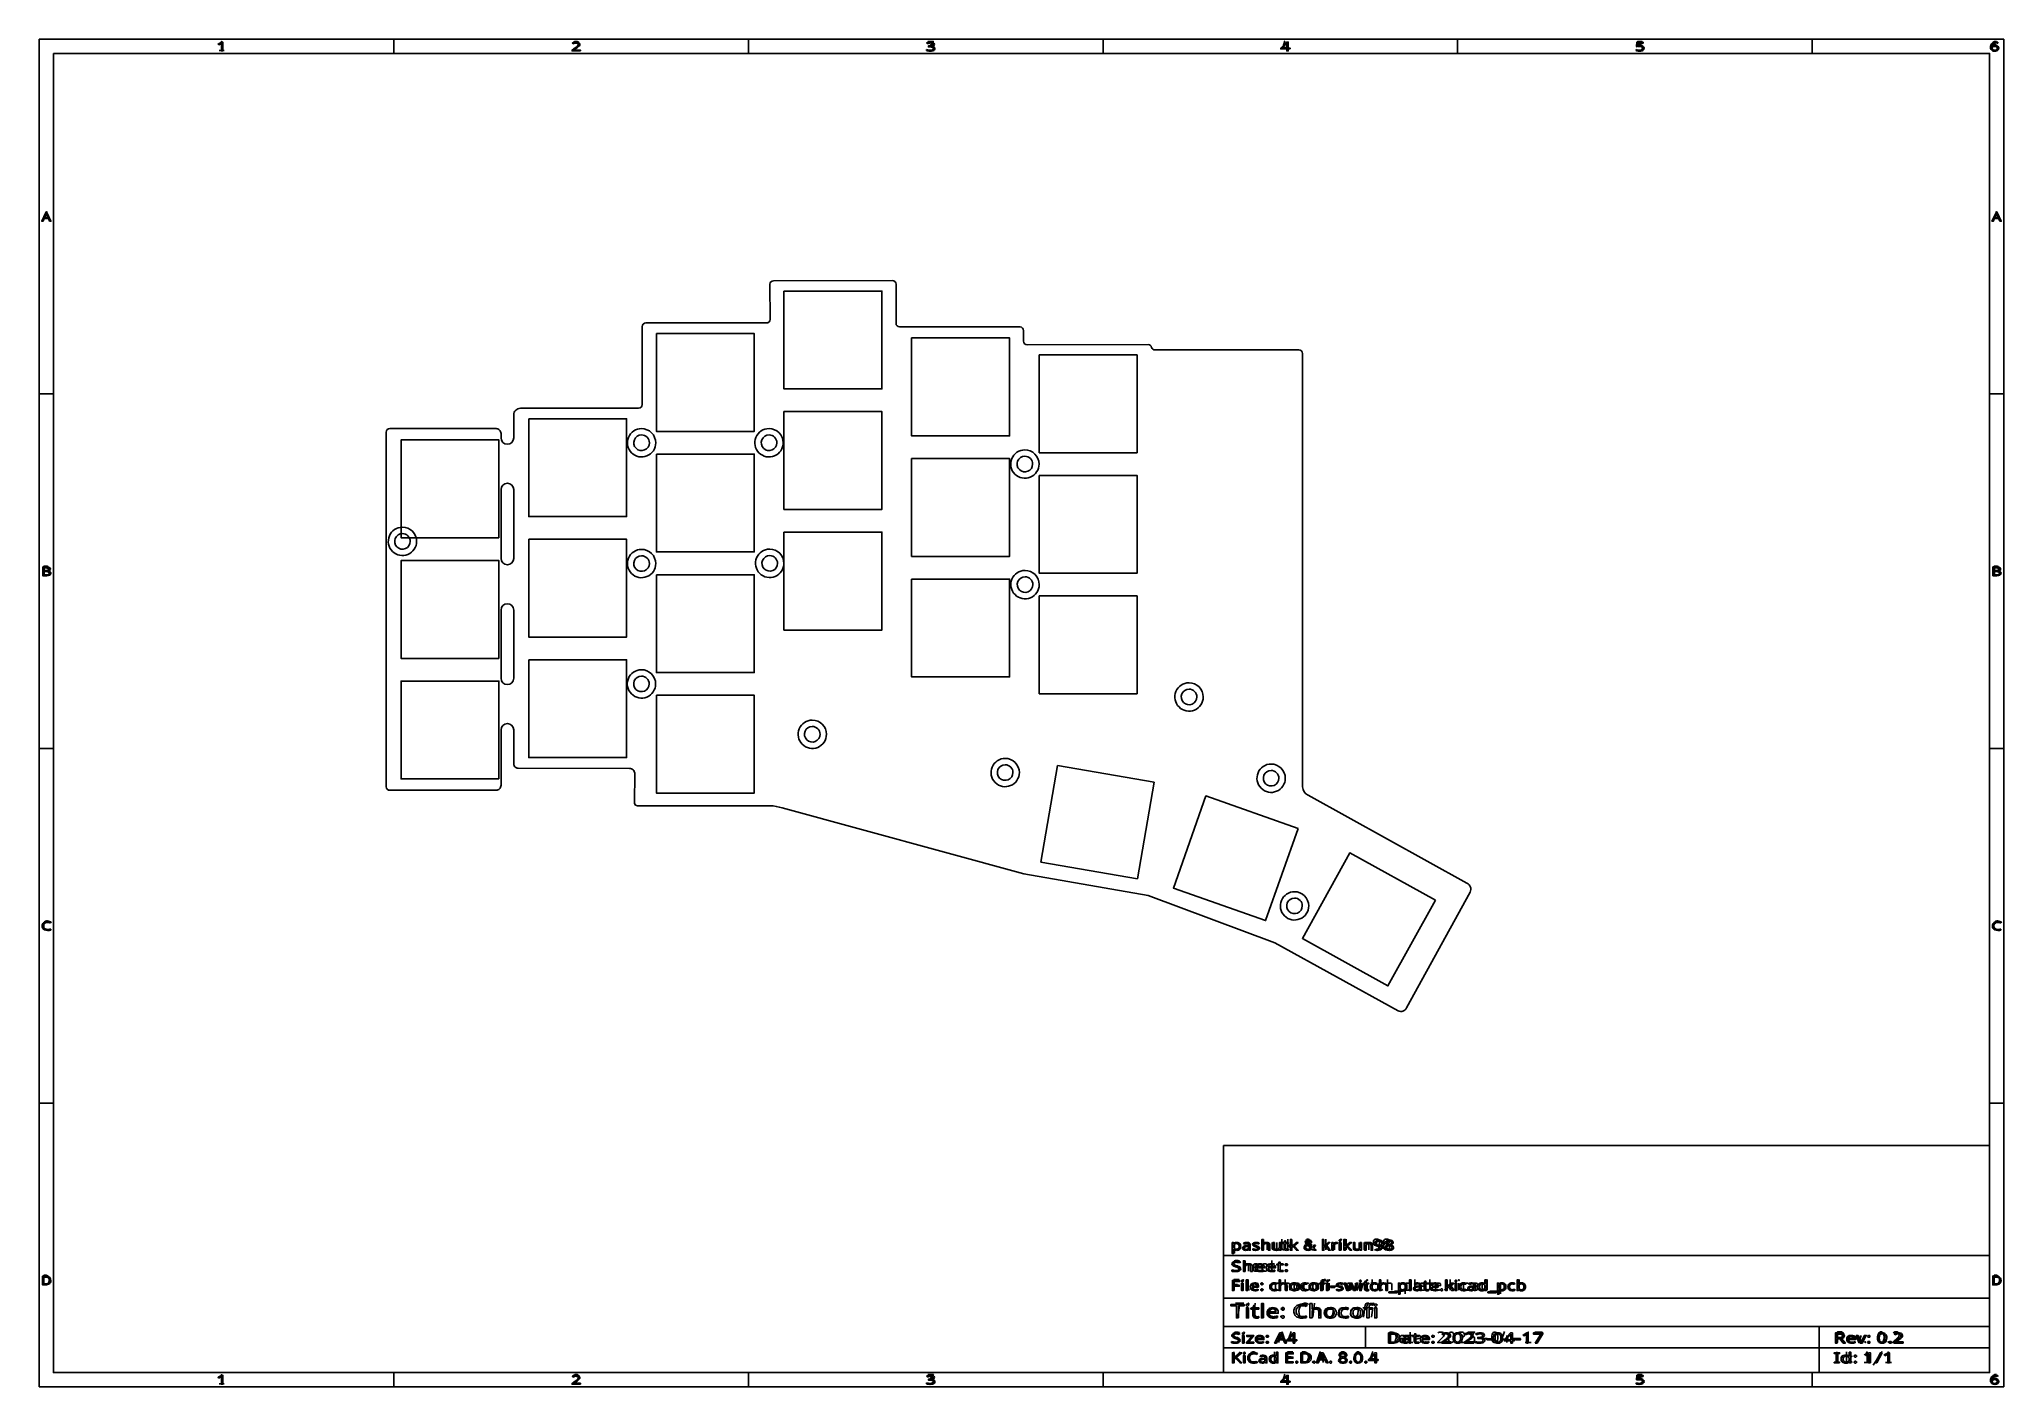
# Model space of a CAD drawing. Header units: millimetres. Extents: x 10 to 287, y 10 to 200.
import ezdxf

# ---------------------------------------------------------------- set-up
doc = ezdxf.new("R2010")
doc.units = ezdxf.units.MM
doc.layers.get('0').update_dxf_attribs({"linetype": 'CONTINUOUS'})

msp = doc.modelspace()

# ---------------------------------------------------------------- linework, layer by layer
at = {"color": 7}
for points in [[(10, 200.0072), (287.0022, 200.0072), (287.0022, 10), (10, 10)], [(186.37817, 198.637995), (186.11851, 198.637995), (186.11851, 198.3572), (185.90629, 198.3572), (185.90629, 198.637995), (185.05243, 198.637995), (185.05243, 198.767992), (185.89131, 199.60171), (186.11851, 199.60171), (186.11851, 198.774926), (186.37817, 198.774926)], [(12, 198.0072), (285.0022, 198.0072), (285.0022, 12), (12, 12)], [(136.23085, 199.305306)], [(235.68653, 199.116314)], [(285.13731, 198.885817)], [(285.74152, 198.468128)], [(11.460281, 174.357198), (11.284742, 174.740258), (10.707094, 174.740258), (10.533595, 174.357198), (10.34785, 174.357198), (10.917333, 175.599974), (11.082667, 175.599974), (11.650109, 174.357198)], [(286.46248, 174.357198), (286.28694, 174.740258), (285.70929, 174.740258), (285.53579, 174.357198), (285.35005, 174.357198), (285.91953, 175.599974), (286.08486, 175.599974), (286.65231, 174.357198)], [(115.01, 164.5072), (128.81, 164.5072), (128.81, 150.7072), (115.01, 150.7072)], [(115.01, 164.5072), (128.81, 164.5072), (128.81, 150.7072), (115.01, 150.7072)], [(97.01, 158.5072), (110.81, 158.5072), (110.81, 144.7072), (97.01, 144.7072)], [(97.01, 158.5072), (110.81, 158.5072), (110.81, 144.7072), (97.01, 144.7072)], [(133.01, 157.8872), (146.81, 157.8872), (146.81, 144.0872), (133.01, 144.0872)], [(133.01, 157.8872), (146.81, 157.8872), (146.81, 144.0872), (133.01, 144.0872)], [(151.01, 155.5072), (164.81, 155.5072), (164.81, 141.7072), (151.01, 141.7072)], [(151.01, 155.5072), (164.81, 155.5072), (164.81, 141.7072), (151.01, 141.7072)], [(115.01, 147.5072), (128.81, 147.5072), (128.81, 133.7072), (115.01, 133.7072)], [(115.01, 147.5072), (128.81, 147.5072), (128.81, 133.7072), (115.01, 133.7072)], [(79.01, 146.5072), (92.81, 146.5072), (92.81, 132.7072), (79.01, 132.7072)], [(79.01, 146.5072), (92.81, 146.5072), (92.81, 132.7072), (79.01, 132.7072)], [(94.925, 145.1072)], [(94.925, 145.1072)], [(94.925, 144.2072)], [(94.925, 144.2072)], [(112.9, 145.1072)], [(112.9, 145.1072)], [(112.9, 144.2072)], [(112.9, 144.2072)], [(74.81, 129.7072), (61.01, 129.7072), (61.01, 143.5072), (74.81, 143.5072)], [(74.81, 129.7072), (61.01, 129.7072), (61.01, 143.5072), (74.81, 143.5072)], [(97.01, 141.5072), (110.81, 141.5072), (110.81, 127.7072), (97.01, 127.7072)], [(97.01, 141.5072), (110.81, 141.5072), (110.81, 127.7072), (97.01, 127.7072)], [(148.975, 142.1072)], [(148.975, 142.1072)], [(133.01, 140.8872), (146.81, 140.8872), (146.81, 127.0872), (133.01, 127.0872)], [(133.01, 140.8872), (146.81, 140.8872), (146.81, 127.0872), (133.01, 127.0872)], [(148.975, 141.2072)], [(148.975, 141.2072)], [(151.01, 138.5072), (164.81, 138.5072), (164.81, 124.7072), (151.01, 124.7072)], [(151.01, 138.5072), (164.81, 138.5072), (164.81, 124.7072), (151.01, 124.7072)], [(61.21, 131.2072)], [(61.21, 131.2072)], [(61.21, 130.3072)], [(61.21, 130.3072)], [(115.01, 130.5072), (128.81, 130.5072), (128.81, 116.7072), (115.01, 116.7072)], [(115.01, 130.5072), (128.81, 130.5072), (128.81, 116.7072), (115.01, 116.7072)], [(79.01, 129.5072), (92.81, 129.5072), (92.81, 115.7072), (79.01, 115.7072)], [(79.01, 129.5072), (92.81, 129.5072), (92.81, 115.7072), (79.01, 115.7072)], [(94.925, 128.0822)], [(94.925, 128.0822)], [(113, 128.1072)], [(113, 128.1072)], [(74.81, 112.7072), (61.01, 112.7072), (61.01, 126.5072), (74.81, 126.5072)], [(74.81, 112.7072), (61.01, 112.7072), (61.01, 126.5072), (74.81, 126.5072)], [(94.925, 127.1822)], [(94.925, 127.1822)], [(113, 127.2072)], [(113, 127.2072)], [(149, 125.1072)], [(149, 125.1072)], [(97.01, 124.5072), (110.81, 124.5072), (110.81, 110.7072), (97.01, 110.7072)], [(97.01, 124.5072), (110.81, 124.5072), (110.81, 110.7072), (97.01, 110.7072)], [(133.01, 123.8822), (146.81, 123.8822), (146.81, 110.0822), (133.01, 110.0822)], [(133.01, 123.8822), (146.81, 123.8822), (146.81, 110.0822), (133.01, 110.0822)], [(149, 124.2072)], [(149, 124.2072)], [(151.01, 121.5072), (164.81, 121.5072), (164.81, 107.7072), (151.01, 107.7072)], [(151.01, 121.5072), (164.81, 121.5072), (164.81, 107.7072), (151.01, 107.7072)], [(79.01, 112.5072), (92.81, 112.5072), (92.81, 98.7072), (79.01, 98.7072)], [(79.01, 112.5072), (92.81, 112.5072), (92.81, 98.7072), (79.01, 98.7072)], [(94.91, 111.1072)], [(94.91, 111.1072)], [(74.81, 95.7072), (61.01, 95.7072), (61.01, 109.5072), (74.81, 109.5072)], [(74.81, 95.7072), (61.01, 95.7072), (61.01, 109.5072), (74.81, 109.5072)], [(94.91, 110.2072)], [(94.91, 110.2072)], [(172.13, 109.2672)], [(172.13, 109.2672)], [(172.13, 108.3672)], [(172.13, 108.3672)], [(97.01, 107.5072), (110.81, 107.5072), (110.81, 93.7072), (97.01, 93.7072)], [(97.01, 107.5072), (110.81, 107.5072), (110.81, 93.7072), (97.01, 93.7072)], [(119, 104.0072)], [(119, 104.0072)], [(119, 103.1072)], [(119, 103.1072)], [(146.2, 98.6072)], [(146.2, 98.6072)], [(146.2, 97.7072)], [(146.2, 97.7072)], [(167.1935, 95.2307), (164.8446, 81.632), (151.246, 83.9809), (153.5949, 97.5796)], [(167.1935, 95.2307), (164.8446, 81.632), (151.246, 83.9809), (153.5949, 97.5796)], [(183.7, 97.8072)], [(183.7, 97.8072)], [(183.7, 96.9072)], [(183.7, 96.9072)], [(187.5145, 88.737), (182.9306, 75.7205), (169.9142, 80.3043), (174.498, 93.3208)], [(187.5145, 88.737), (182.9306, 75.7205), (169.9142, 80.3043), (174.498, 93.3208)], [(206.8644, 78.5908), (200.1741, 66.521), (188.1043, 73.2114), (194.7947, 85.2811)], [(206.8644, 78.5908), (200.1741, 66.521), (188.1043, 73.2114), (194.7947, 85.2811)], [(187, 79.8072)], [(187, 79.8072)], [(187, 78.9072)], [(187, 78.9072)], [(177.0022, 44), (285.0022, 44), (285.0022, 12), (177.0022, 12)], [(188.96765, 30.556)], [(188.9757, 30.7)], [(193.4278, 30.724)], [(198.91708, 30.55)], [(200.3747, 30.556)], [(200.37778, 30.698)], [(178.81952, 30.194)], [(180.28007, 30.34)], [(182.06355, 29.546)], [(185.96116, 29.374)], [(192.90307, 30.342)], [(193.53627, 30.322), (193.53627, 29.25), (193.31428, 29.25), (193.31428, 30.322)], [(197.52203, 30.342)], [(199.52759, 30.068)], [(199.99876, 29.612)], [(10.6595, 24.4136), (10.6595, 25.7136), (10.969, 25.7136), (11.1548, 25.6517), (11.2786, 25.5279), (11.3405, 25.4041), (11.4024, 25.1565), (11.4024, 24.9707), (11.3405, 24.7231), (11.2786, 24.5993), (11.1548, 24.4755), (10.969, 24.4136)], [(11.42659, 24.98313)], [(11.620497, 24.98816)], [(178.47521, 23.55), (178.24756, 23.55), (178.24756, 24.978), (179.25682, 24.978), (179.25682, 24.82), (178.47521, 24.82), (178.47521, 24.314), (179.20876, 24.314), (179.20876, 24.156), (178.47521, 24.156)], [(179.41369, 26.632)], [(179.64383, 25.024)], [(180.40521, 23.55), (180.18261, 23.55), (180.18261, 25.07), (180.40521, 25.07)], [(182.10143, 27.198)], [(182.10438, 27.342)], [(183.68704, 27.198)], [(183.68998, 27.342)], [(185.19703, 26.374)], [(185.67213, 27.214)], [(185.67213, 26.358)], [(191.63314, 25.024)], [(196.30005, 25.024)], [(203.43065, 23.55), (203.20806, 23.55), (203.20806, 25.07), (203.43065, 25.07)], [(209.7615, 25.024)], [(285.6617, 24.4136), (285.6617, 25.7136), (285.9712, 25.7136), (286.157, 25.6517), (286.2808, 25.5279), (286.3427, 25.4041), (286.4046, 25.1565), (286.4046, 24.9707), (286.3427, 24.7231), (286.2808, 24.5993), (286.157, 24.4755), (285.9712, 24.4136)], [(286.42879, 24.98313)], [(286.62272, 24.98816)], [(179.7526, 24.622), (179.7526, 23.55), (179.53001, 23.55), (179.53001, 24.622)], [(181.35587, 24.498)], [(181.35893, 24.642)], [(182.2285, 24.514)], [(182.2285, 23.658)], [(184.14074, 23.53)], [(186.52863, 24.088)], [(187.2437, 23.6139), (187.1009, 23.6853), (187.0295, 23.7567), (186.958, 23.8996), (186.958, 24.3282), (187.0295, 24.471), (187.1009, 24.5424), (187.2437, 24.6139), (187.458, 24.6139), (187.6009, 24.5424), (187.6723, 24.471), (187.7437, 24.3282), (187.7437, 23.8996), (187.6723, 23.7567), (187.6009, 23.6853), (187.458, 23.6139)], [(187.55317, 24.088)], [(188.44847, 23.53)], [(189.27313, 24.088)], [(189.8866, 23.6139), (189.7437, 23.6853), (189.6723, 23.7567), (189.6009, 23.8996), (189.6009, 24.3282), (189.6723, 24.471), (189.7437, 24.5424), (189.8866, 24.6139), (190.1009, 24.6139), (190.2437, 24.5424), (190.3152, 24.471), (190.3866, 24.3282), (190.3866, 23.8996), (190.3152, 23.7567), (190.2437, 23.6853), (190.1009, 23.6139)], [(190.29748, 24.088)], [(191.74191, 24.622), (191.74191, 23.55), (191.51931, 23.55), (191.51931, 24.622)], [(192.05809, 24.008), (192.05809, 24.164), (192.67023, 24.164), (192.67023, 24.008)], [(196.40882, 24.622), (196.40882, 23.55), (196.18622, 23.55), (196.18622, 24.622)], [(197.29165, 23.674)], [(198.29586, 23.53)], [(201.4425, 23.242), (200.30929, 23.242), (200.30929, 23.37), (201.4425, 23.37)], [(202.25695, 24.494)], [(204.37413, 24.64)], [(205.73253, 23.674)], [(206.71341, 24.498)], [(206.71645, 24.642)], [(207.58613, 23.658)], [(209.87027, 24.622), (209.87027, 23.55), (209.64767, 23.55), (209.64767, 24.622)], [(210.84417, 23.53)], [(212.0279, 24.64)], [(213.44942, 23.676)], [(215.40224, 23.242), (214.26903, 23.242), (214.26903, 23.37), (215.40224, 23.37)], [(216.21669, 24.494)], [(217.71168, 23.53)], [(218.98653, 24.494)], [(179.11463, 19.69999), (178.80467, 19.69999), (178.80467, 21.39335), (178.03664, 21.39335), (178.03664, 21.60402), (179.87922, 21.60402), (179.87922, 21.39335), (179.11463, 21.39335)], [(180.51293, 21.12935), (180.51293, 19.69999), (180.20985, 19.69999), (180.20985, 21.12935)], [(180.36483, 21.66535)], [(181.71487, 19.86532)], [(182.64481, 19.69999), (182.34173, 19.69999), (182.34173, 21.72669), (182.64481, 21.72669)], [(183.94023, 20.96401)], [(185.12844, 20.98531)], [(185.12844, 19.84397)], [(191.682, 19.7956), (191.5035, 19.8908), (191.4201, 19.986), (191.3487, 20.1765), (191.4201, 20.7479), (191.5392, 20.9384), (191.6463, 21.0337), (191.8487, 21.1289), (192.1344, 21.1289), (192.313, 21.0337), (192.3963, 20.9384), (192.4677, 20.7479), (192.3963, 20.1765), (192.2773, 19.986), (192.1701, 19.8908), (191.9677, 19.7956)], [(191.50687, 20.41731)], [(192.90172, 20.41728)], [(194.12091, 19.67327)], [(195.2058, 19.7956), (195.0273, 19.8908), (194.9439, 19.986), (194.8725, 20.1765), (194.9439, 20.7479), (195.063, 20.9384), (195.1701, 21.0337), (195.3725, 21.1289), (195.6582, 21.1289), (195.8368, 21.0337), (195.9201, 20.9384), (195.9915, 20.7479), (195.9201, 20.1765), (195.8011, 19.986), (195.6939, 19.8908), (195.4915, 19.7956)], [(195.24369, 20.41731)], [(196.63854, 20.41728)], [(198.6051, 21.12932), (198.6051, 19.69996), (198.30203, 19.69996), (198.30203, 21.12932)], [(198.45701, 21.66532)], [(179.89075, 17.22201), (179.89075, 16.15001), (179.66057, 16.15001), (179.66057, 17.22201)], [(179.77828, 17.62401)], [(181.24047, 16.15001), (180.2151, 16.15001), (180.2151, 16.26601), (180.96843, 17.08601), (180.25957, 17.08601), (180.25957, 17.22201), (181.22216, 17.22201), (181.22216, 17.09001), (180.47929, 16.28601), (181.24047, 16.28601)], [(182.10327, 17.09801)], [(182.10629, 17.24201)], [(183.0057, 17.11401)], [(185.62404, 16.15001), (185.39909, 16.59201), (184.65884, 16.59201), (184.4365, 16.15001), (184.19847, 16.15001), (184.92826, 17.58401), (185.14013, 17.58401), (185.8673, 16.15001)], [(187.3138, 16.47401), (187.04177, 16.47401), (187.04177, 16.15001), (186.81943, 16.15001), (186.81943, 16.47401), (185.92485, 16.47401), (185.92485, 16.62401), (186.80373, 17.58601), (187.04177, 17.58601), (187.04177, 16.63201), (187.3138, 16.63201)], [(200.458, 16.2139), (200.458, 17.7139), (200.8152, 17.7139), (201.0295, 17.6424), (201.1723, 17.4996), (201.2437, 17.3567), (201.3152, 17.071), (201.3152, 16.8567), (201.2437, 16.571), (201.1723, 16.4282), (201.0295, 16.2853), (200.8152, 16.2139)], [(201.59864, 16.87201)], [(201.86286, 16.87801)], [(202.83348, 17.24001)], [(205.40598, 17.09801)], [(205.40893, 17.24201)], [(206.36552, 17.11401)], [(209.0295, 17.7139), (209.1723, 17.7139), (209.3152, 17.6424), (209.3866, 17.571), (209.458, 17.4282), (209.5295, 17.1424), (209.5295, 16.7853), (209.458, 16.4996), (209.3866, 16.3567), (209.3152, 16.2853), (209.1723, 16.2139), (209.0295, 16.2139), (208.8866, 16.2853), (208.8152, 16.3567), (208.7437, 16.4996), (208.6723, 16.7853), (208.6723, 17.1424), (208.7437, 17.4282), (208.8152, 17.571), (208.8866, 17.6424)], [(209.60569, 16.86601)], [(210.67924, 16.86601)], [(213.7775, 17.24401)], [(214.10856, 16.60801), (214.10856, 16.76401), (214.78163, 16.76401), (214.78163, 16.60801)], [(215.1723, 17.7139), (215.3152, 17.7139), (215.458, 17.6424), (215.5295, 17.571), (215.6009, 17.4282), (215.6723, 17.1424), (215.6723, 16.7853), (215.6009, 16.4996), (215.5295, 16.3567), (215.458, 16.2853), (215.3152, 16.2139), (215.1723, 16.2139), (215.0295, 16.2853), (214.958, 16.3567), (214.8866, 16.4996), (214.8152, 16.7853), (214.8152, 17.1424), (214.8866, 17.4282), (214.958, 17.571), (215.0295, 17.6424)], [(215.27391, 16.86601)], [(216.34746, 16.86601)], [(218.01902, 16.47401), (217.72977, 16.47401), (217.72977, 16.15001), (217.49336, 16.15001), (217.49336, 16.47401), (216.54217, 16.47401), (216.54217, 16.62401), (217.47668, 17.58601), (217.72977, 17.58601), (217.72977, 16.63201), (218.01902, 16.63201)], [(218.1859, 16.60801), (218.1859, 16.76401), (218.85897, 16.76401), (218.85897, 16.60801)], [(220.93935, 16.15001), (221.75426, 17.41801), (220.68348, 17.41801), (220.68348, 17.57801), (222.0157, 17.57801), (222.0157, 17.44201), (221.20914, 16.15001)], [(263.79841, 17.42201)], [(265.51734, 17.09801)], [(265.52035, 17.24201)], [(267.8124, 17.11401)], [(269.6281, 17.7217), (269.771, 17.7217), (269.9139, 17.6502), (269.9853, 17.5788), (270.0567, 17.436), (270.1281, 17.1502), (270.1281, 16.7931), (270.0567, 16.5074), (269.9853, 16.3645), (269.9139, 16.2931), (269.771, 16.2217), (269.6281, 16.2217), (269.4853, 16.2931), (269.4139, 16.3645), (269.3424, 16.5074), (269.271, 16.7931), (269.271, 17.1502), (269.3424, 17.436), (269.4139, 17.5788), (269.4853, 17.6502)], [(269.4462, 16.86601)], [(270.50974, 16.86601)], [(179.31536, 16.53201)], [(180.03074, 14.422), (180.03074, 13.35), (179.80535, 13.35), (179.80535, 14.422)], [(179.92061, 14.824)], [(181.28068, 14.64)], [(182.60477, 14.44)], [(183.0057, 16.25801)], [(186.81565, 13.35), (185.79369, 13.35), (185.79369, 14.778), (186.81565, 14.778), (186.81565, 14.62), (186.02421, 14.62), (186.02421, 14.174), (186.76955, 14.174), (186.76955, 14.018), (186.02421, 14.018), (186.02421, 13.508), (186.81565, 13.508)], [(188.1009, 13.4139), (188.1009, 14.9139), (188.458, 14.9139), (188.6723, 14.8424), (188.8152, 14.6996), (188.8866, 14.5567), (188.958, 14.271), (188.958, 14.0567), (188.8866, 13.771), (188.8152, 13.6282), (188.6723, 13.4853), (188.458, 13.4139)], [(189.12594, 14.072)], [(189.36926, 14.078)], [(191.50538, 13.35), (191.2851, 13.792), (190.56026, 13.792), (190.34255, 13.35), (190.10947, 13.35), (190.82407, 14.784), (191.03154, 14.784), (191.74358, 13.35)], [(193.82551, 14.656)], [(193.82845, 14.798)], [(195.8866, 14.9139), (196.0295, 14.9139), (196.1723, 14.8424), (196.2437, 14.771), (196.3152, 14.6282), (196.3866, 14.3424), (196.3866, 13.9853), (196.3152, 13.6996), (196.2437, 13.5567), (196.1723, 13.4853), (196.0295, 13.4139), (195.8866, 13.4139), (195.7437, 13.4853), (195.6723, 13.5567), (195.6009, 13.6996), (195.5295, 13.9853), (195.5295, 14.3424), (195.6009, 14.6282), (195.6723, 14.771), (195.7437, 14.8424)], [(195.60045, 14.066)], [(196.58908, 14.066)], [(198.81487, 13.674), (198.5485, 13.674), (198.5485, 13.35), (198.33079, 13.35), (198.33079, 13.674), (197.45482, 13.674), (197.45482, 13.824), (198.31542, 14.786), (198.5485, 14.786), (198.5485, 13.832), (198.81487, 13.832)], [(204.32707, 16.27401)], [(206.36552, 16.25801)], [(263.8478, 13.35), (263.1157, 13.35), (263.1157, 13.454), (263.35406, 13.492), (263.35406, 14.634), (263.1157, 14.674), (263.1157, 14.778), (263.8478, 14.778), (263.8478, 14.674), (263.60944, 14.634), (263.60944, 13.492), (263.8478, 13.454)], [(265.91354, 14.314)], [(267.8124, 16.25801)], [(269.85779, 14.778), (269.10299, 13.35), (268.85896, 13.35), (269.61376, 14.778)], [(270.84306, 16.25801)], [(184.0444, 13.476)], [(186.37817, 10.6308), (186.11851, 10.6308), (186.11851, 10.35), (185.90629, 10.35), (185.90629, 10.6308), (185.05243, 10.6308), (185.05243, 10.7608), (185.89131, 11.59451), (186.11851, 11.59451), (186.11851, 10.76773), (186.37817, 10.76773)], [(187.15374, 13.458)], [(189.60746, 13.458)], [(191.93055, 13.458)], [(193.44384, 13.712)], [(194.74754, 13.458)], [(196.89902, 13.458)], [(264.78411, 13.476)], [(265.91354, 13.458)]]:
    msp.add_lwpolyline(points, close=True, dxfattribs=at)
for points in [[(35.526816, 199.339985), (35.337068, 199.232521), (35.222221, 199.334786), (35.70408, 199.594781), (35.886337, 199.594781), (35.88632, 198.3572)], [(35.7177, 198.4136), (35.7177, 199.7136), (35.5939, 199.5279), (35.4701, 199.4041), (35.3463, 199.3422)], [(60, 198.0072), (60, 200.0072)], [(85.257165, 199.36425), (85.139821, 199.466514)], [(85.3463, 199.5898), (85.4082, 199.6517), (85.532, 199.7136), (85.8415, 199.7136), (85.9654, 199.6517), (86.0273, 199.5898), (86.0892, 199.466), (86.0892, 199.3422), (86.0273, 199.1565), (85.2844, 198.4136), (86.0892, 198.4136)], [(110, 198.0072), (110, 200.0072)], [(135.23218, 199.379838), (135.12233, 199.483836)], [(135.2844, 199.7136), (136.0892, 199.7136), (135.6558, 199.2184), (135.8415, 199.2184), (135.9654, 199.1565), (136.0273, 199.0945), (136.0892, 198.9707), (136.0892, 198.6612), (136.0273, 198.5374), (135.9654, 198.4755), (135.8415, 198.4136), (135.4701, 198.4136), (135.3463, 198.4755), (135.2844, 198.5374)], [(160, 198.0072), (160, 200.0072)], [(185.6558, 199.7755), (185.3463, 198.8469), (186.1511, 198.8469)], [(210, 198.0072), (210, 200.0072)], [(235.30959, 198.962089), (235.19973, 199.010619), (235.26713, 199.594742), (236.16094, 199.594742), (236.16094, 199.456078), (235.45439, 199.456078), (235.41189, 199.097284)], [(236.0273, 199.7136), (235.4082, 199.7136), (235.3463, 199.0945), (235.4082, 199.1565), (235.532, 199.2184), (235.8415, 199.2184), (235.9654, 199.1565), (236.0273, 199.0945), (236.0892, 198.9707), (236.0892, 198.6612), (236.0273, 198.5374), (235.9654, 198.4755), (235.8415, 198.4136), (235.532, 198.4136), (235.4082, 198.4755), (235.3463, 198.5374)], [(260, 198.0072), (260, 200.0072)], [(285.9654, 199.7136), (285.7177, 199.7136), (285.5939, 199.6517), (285.532, 199.5898), (285.4082, 199.4041), (285.3463, 199.1565), (285.3463, 198.6612), (285.4082, 198.5374), (285.4701, 198.4755), (285.5939, 198.4136), (285.8415, 198.4136), (285.9654, 198.4755), (286.0273, 198.5374), (286.0892, 198.6612), (286.0892, 198.9707), (286.0273, 199.0945), (285.9654, 199.1565), (285.8415, 199.2184), (285.5939, 199.2184), (285.4701, 199.1565), (285.4082, 199.0945), (285.3463, 198.9707)], [(286.17349, 199.596481), (286.17349, 199.466483)], [(36.0892, 198.4136), (35.3463, 198.4136)], [(35.88632, 198.3572), (35.671606, 198.3572), (35.671606, 199.222117)], [(86.298272, 198.3572), (85.11984, 198.3572), (85.11984, 198.483731), (85.586719, 198.811325)], [(85.768987, 198.757591), (85.396983, 198.502796), (85.396983, 198.495896), (86.298283, 198.495896), (86.298272, 198.3572)], [(135.11236, 198.407492), (135.11236, 198.549623)], [(135.55677, 198.930943), (135.3845, 198.930943), (135.3845, 199.06092), (135.55927, 199.06092)], [(135.86135, 199.008916), (135.86135, 199.002016)], [(185.80099, 199.30358), (185.2667, 198.774924), (185.90629, 198.774926)], [(185.90629, 198.774926), (185.90629, 199.164918)], [(185.91829, 199.43878), (185.90829, 199.43878)], [(185.9654, 199.2803), (185.9654, 198.4136)], [(235.15729, 198.407469), (235.15729, 198.55133)], [(285.357, 198.986355), (285.372, 198.986355)], [(10.5667, 174.4136), (11, 175.7136), (11.4333, 174.4136)], [(10.6905, 174.785), (11.3095, 174.785)], [(10.933658, 175.253313), (10.768325, 174.87892), (11.22963, 174.878922)], [(11.22963, 174.878922), (11.066338, 175.253315)], [(285.5689, 174.4136), (286.0022, 175.7136), (286.4355, 174.4136)], [(285.6927, 174.785), (286.3117, 174.785)], [(285.93583, 175.253313), (285.7705, 174.87892), (286.23183, 174.878922)], [(286.23183, 174.878922), (286.06853, 175.253315)], [(113.03, 165.4576), (113.0471, 160.5004)], [(113.03, 165.4576), (113.0471, 160.5004)], [(130.31, 165.971), (113.53, 165.9576)], [(130.31, 165.971), (113.53, 165.9576)], [(130.81, 159.9538), (130.81, 165.471)], [(130.81, 159.9538), (130.81, 165.471)], [(95.0171, 159.5004), (95.0154, 148.4864)], [(95.0171, 159.5004), (95.0154, 148.4864)], [(112.5471, 160.0004), (95.5171, 160.0004)], [(112.5471, 160.0004), (95.5171, 160.0004)], [(148.2932, 159.4382), (131.31, 159.4538)], [(148.2932, 159.4382), (131.31, 159.4538)], [(148.7932, 157.4382), (148.7932, 158.9382)], [(148.7932, 157.4382), (148.7932, 158.9382)], [(166.3605, 156.9522), (149.2932, 156.9382)], [(166.3605, 156.9522), (149.2932, 156.9382)], [(187.62, 156.2022), (167.3304, 156.1922)], [(187.62, 156.2022), (167.3304, 156.1922)], [(188.12, 155.7072), (188.134, 94.6122)], [(188.12, 155.7072), (188.134, 94.6122)], [(10, 150.0072), (12, 150.0072)], [(287.0022, 150.0072), (285.0022, 150.0072)], [(76.91, 147.0451), (76.91, 143.8072)], [(76.91, 147.0451), (76.91, 143.8072)], [(94.5154, 147.9864), (77.8464, 147.9815)], [(94.5154, 147.9864), (77.8464, 147.9815)], [(58.91, 144.6072), (58.91, 94.6072)], [(58.91, 144.6072), (58.91, 94.6072)], [(74.41, 145.1072), (59.41, 145.1072)], [(74.41, 145.1072), (59.41, 145.1072)], [(75.11, 144.2072), (75.11, 144.4072)], [(75.11, 144.2072), (75.11, 144.4072)], [(75.11, 144.2072), (75.11, 143.8072)], [(75.11, 144.2072), (75.11, 143.8072)], [(75.11, 126.8072), (75.11, 136.5072)], [(75.11, 126.8072), (75.11, 136.5072)], [(76.91, 126.8072), (76.91, 136.5072)], [(76.91, 126.8072), (76.91, 136.5072)], [(10.477354, 125.594775), (10.944985, 125.594775)], [(11.052727, 124.357174), (10.477357, 124.357174), (10.477354, 125.594775)], [(11.0929, 125.0945), (11.2786, 125.0326), (11.3405, 124.9707), (11.4024, 124.8469), (11.4024, 124.6612), (11.3405, 124.5374), (11.2786, 124.4755), (11.1548, 124.4136), (10.6595, 124.4136), (10.6595, 125.7136), (11.0929, 125.7136), (11.2167, 125.6517), (11.2786, 125.5898), (11.3405, 125.466), (11.3405, 125.3422), (11.2786, 125.2184), (11.2167, 125.1565), (11.0929, 125.0945), (10.6595, 125.0945)], [(10.95415, 125.461319), (10.683658, 125.461319), (10.683662, 125.067851)], [(10.683662, 125.067851), (10.986247, 125.067851)], [(10.997712, 124.937856), (10.683662, 124.937854)], [(10.683662, 124.937854), (10.683662, 124.488929), (11.013754, 124.488929)], [(11.254448, 125.014126), (11.254448, 125.005426)], [(286.05491, 124.357174), (285.47954, 124.357174), (285.47955, 125.594775)], [(285.47955, 125.594775), (285.94718, 125.594775)], [(286.0951, 125.0945), (286.2808, 125.0326), (286.3427, 124.9707), (286.4046, 124.8469), (286.4046, 124.6612), (286.3427, 124.5374), (286.2808, 124.4755), (286.157, 124.4136), (285.6617, 124.4136), (285.6617, 125.7136), (286.0951, 125.7136), (286.2189, 125.6517), (286.2808, 125.5898), (286.3427, 125.466), (286.3427, 125.3422), (286.2808, 125.2184), (286.2189, 125.1565), (286.0951, 125.0945), (285.6617, 125.0945)], [(285.95629, 125.461319), (285.6858, 125.461319), (285.68586, 125.067851)], [(285.68586, 125.067851), (285.98844, 125.067851)], [(285.9999, 124.937856), (285.68586, 124.937854)], [(285.68586, 124.937854), (285.68586, 124.488929), (286.01595, 124.488929)], [(286.25667, 125.014126), (286.25667, 125.005426)], [(75.11, 109.9072), (75.11, 119.5072)], [(75.11, 109.9072), (75.11, 119.5072)], [(76.91, 109.9072), (76.91, 119.5072)], [(76.91, 109.9072), (76.91, 119.5072)], [(75.11, 102.6072), (75.11, 94.8072)], [(75.11, 102.6072), (75.11, 94.8072)], [(76.91, 102.6072), (76.9166, 97.8072)], [(76.91, 102.6072), (76.9166, 97.8072)], [(10, 100.0072), (12, 100.0072)], [(287.0022, 100.0072), (285.0022, 100.0072)], [(77.51, 97.2138), (93.21, 97.1713)], [(77.51, 97.2138), (93.21, 97.1713)], [(93.9571, 96.5072), (93.95, 92.2972)], [(93.9571, 96.5072), (93.95, 92.2972)], [(74.41, 94.1072), (59.41, 94.1072)], [(74.41, 94.1072), (59.41, 94.1072)], [(94.34, 91.9072), (113.04, 91.9172)], [(94.34, 91.9072), (113.04, 91.9172)], [(114.77, 91.6081), (148.8398, 82.3171)], [(114.77, 91.6081), (148.8398, 82.3171)], [(188.92, 93.4072), (211.32, 81.0072)], [(188.92, 93.4072), (211.32, 81.0072)], [(148.8398, 82.3171), (166.3587, 79.2848)], [(148.8398, 82.3171), (166.3587, 79.2848)], [(166.3587, 79.2848), (184.2, 72.6072)], [(166.3587, 79.2848), (184.2, 72.6072)], [(202.8, 63.4072), (211.7587, 79.7343)], [(202.8, 63.4072), (211.7587, 79.7343)], [(11.4024, 74.5374), (11.3405, 74.4755), (11.1548, 74.4136), (11.031, 74.4136), (10.8452, 74.4755), (10.7214, 74.5993), (10.6595, 74.7231), (10.5976, 74.9707), (10.5976, 75.1565), (10.6595, 75.4041), (10.7214, 75.5279), (10.8452, 75.6517), (11.031, 75.7136), (11.1548, 75.7136), (11.3405, 75.6517), (11.4024, 75.5898)], [(11.205122, 75.47535), (11.205111, 75.47518)], [(11.671922, 75.53948), (11.587052, 75.40775)], [(286.4046, 74.5374), (286.3427, 74.4755), (286.157, 74.4136), (286.0332, 74.4136), (285.8474, 74.4755), (285.7236, 74.5993), (285.6617, 74.7231), (285.5998, 74.9707), (285.5998, 75.1565), (285.6617, 75.4041), (285.7236, 75.5279), (285.8474, 75.6517), (286.0332, 75.7136), (286.157, 75.7136), (286.3427, 75.6517), (286.4046, 75.5898)], [(286.2072, 75.47535), (286.20731, 75.47518)], [(286.67403, 75.53948), (286.58913, 75.40775)], [(11.605902, 74.5254), (11.605902, 74.3902)], [(184.2, 72.6072), (201.6, 63.0072)], [(184.2, 72.6072), (201.6, 63.0072)], [(286.6081, 74.5254), (286.6081, 74.3902)], [(10, 50.0072), (12, 50.0072)], [(287.0022, 50.0072), (285.0022, 50.0072)], [(182.61361, 29.804), (182.61361, 29.25), (182.39162, 29.25), (182.39162, 30.77), (182.61358, 30.77)], [(182.4853, 29.3217), (182.4853, 30.8217)], [(182.61358, 30.77), (182.61358, 30.324)], [(185.1996, 30.8217), (185.1996, 29.536), (185.271, 29.3931), (185.4139, 29.3217), (185.5567, 29.3217)], [(185.52728, 29.562), (185.52728, 30.186), (185.33556, 30.186), (185.33556, 30.27), (185.5298, 30.34), (185.6181, 30.568), (185.74928, 30.568), (185.74928, 30.322), (186.14029, 30.322), (186.14029, 30.186), (185.74928, 30.186), (185.74928, 29.566)], [(186.0567, 29.3217), (186.0567, 30.8217)], [(186.80134, 29.96), (187.23272, 30.322), (187.49255, 30.322), (186.94514, 29.864), (187.53039, 29.25), (187.26299, 29.25), (186.79378, 29.75), (186.63989, 29.644), (186.63989, 29.25), (186.42042, 29.25), (186.42042, 30.77), (186.63974, 30.77)], [(186.63974, 30.77), (186.63974, 29.976)], [(189.6281, 29.3217), (189.5567, 29.3217), (189.4139, 29.3931), (189.1996, 29.6074), (188.8424, 30.036), (188.6996, 30.2502), (188.6281, 30.4645), (188.6281, 30.6074), (188.6996, 30.7502), (188.8424, 30.8217), (188.9139, 30.8217), (189.0567, 30.7502), (189.1281, 30.6074), (189.1281, 30.536), (189.0567, 30.3931), (188.9853, 30.3217), (188.5567, 30.036), (188.4853, 29.9645), (188.4139, 29.8217), (188.4139, 29.6074), (188.4853, 29.4645), (188.5567, 29.3931), (188.6996, 29.3217), (188.9139, 29.3217), (189.0567, 29.3931), (189.1281, 29.4645), (189.3424, 29.7502), (189.4139, 29.9645), (189.4139, 30.1074)], [(191.30629, 29.96), (191.73766, 30.322), (191.9975, 30.322), (191.45008, 29.864), (192.03534, 29.25), (191.76793, 29.25), (191.29872, 29.75), (191.14484, 29.644), (191.14484, 29.25), (190.92537, 29.25), (190.92537, 30.77), (191.14479, 30.77)], [(191.14479, 30.77), (191.14479, 29.976)], [(191.4139, 29.3217), (191.4139, 30.8217)], [(193.5567, 30.8217), (193.4853, 30.7502), (193.5567, 30.6788), (193.6281, 30.7502), (193.5567, 30.8217), (193.5567, 30.6788)], [(194.34609, 29.96), (194.77747, 30.322), (195.0373, 30.322), (194.48988, 29.864), (195.07514, 29.25), (194.80774, 29.25), (194.33852, 29.75), (194.18464, 29.644), (194.18464, 29.25), (193.96517, 29.25), (193.96517, 30.77), (194.18459, 30.77)], [(194.18459, 30.77), (194.18459, 29.976)], [(194.271, 29.3217), (194.271, 30.8217)], [(198.271, 29.3217), (198.5567, 29.3217), (198.6996, 29.3931), (198.771, 29.4645), (198.9139, 29.6788), (198.9853, 29.9645), (198.9853, 30.536), (198.9139, 30.6788), (198.8424, 30.7502), (198.6996, 30.8217), (198.4139, 30.8217), (198.271, 30.7502), (198.1996, 30.6788), (198.1281, 30.536), (198.1281, 30.1788), (198.1996, 30.036), (198.271, 29.9645), (198.4139, 29.8931), (198.6996, 29.8931), (198.8424, 29.9645), (198.9139, 30.036), (198.9853, 30.1788)], [(199.8424, 30.1788), (199.6996, 30.2502), (199.6281, 30.3217), (199.5567, 30.4645), (199.5567, 30.536), (199.6281, 30.6788), (199.6996, 30.7502), (199.8424, 30.8217), (200.1281, 30.8217), (200.271, 30.7502), (200.3424, 30.6788), (200.4139, 30.536), (200.4139, 30.4645), (200.3424, 30.3217), (200.271, 30.2502), (200.1281, 30.1788), (199.8424, 30.1788), (199.6996, 30.1074), (199.6281, 30.036), (199.5567, 29.8931), (199.5567, 29.6074), (199.6281, 29.4645), (199.6996, 29.3931), (199.8424, 29.3217), (200.1281, 29.3217), (200.271, 29.3931), (200.3424, 29.4645), (200.4139, 29.6074), (200.4139, 29.8931), (200.3424, 30.036), (200.271, 30.1074), (200.1281, 30.1788)], [(177.0022, 28.5), (285.0022, 28.5)], [(178.43952, 29.21), (178.43952, 28.77), (178.21752, 28.77), (178.21752, 30.322), (178.39915, 30.322), (178.42945, 30.176), (178.43955, 30.176)], [(178.3866, 26.3853), (178.6009, 26.3139), (178.958, 26.3139), (179.1009, 26.3853), (179.1723, 26.4567), (179.2437, 26.5996), (179.2437, 26.7424), (179.1723, 26.8853), (179.1009, 26.9567), (178.958, 27.0282), (178.6723, 27.0996), (178.5295, 27.171), (178.458, 27.2424), (178.3866, 27.3853), (178.3866, 27.5282), (178.458, 27.671), (178.5295, 27.7424), (178.6723, 27.8139), (179.0295, 27.8139), (179.2437, 27.7424)], [(178.43862, 29.386), (178.42352, 29.386)], [(178.43857, 29.822), (178.43857, 29.788)], [(178.5567, 30.3217), (178.5567, 28.8217)], [(178.5567, 30.2502), (178.6996, 30.3217), (178.9853, 30.3217), (179.1281, 30.2502), (179.1996, 30.1788), (179.271, 30.036), (179.271, 29.6074), (179.1996, 29.4645), (179.1281, 29.3931), (178.9853, 29.3217), (178.6996, 29.3217), (178.5567, 29.3931)], [(178.86083, 30.342), (178.8599, 30.342)], [(180.03222, 26.804), (180.03222, 26.25), (179.78479, 26.25), (179.78479, 27.77), (180.03224, 27.77)], [(179.88652, 30.116), (179.81842, 30.248)], [(180.5567, 29.3931), (180.4139, 29.3217), (180.0567, 29.3217), (179.9139, 29.3931), (179.8424, 29.536), (179.8424, 29.6788), (179.9139, 29.8217), (180.0567, 29.8931), (180.4139, 29.8931), (180.5567, 29.9645)], [(179.8866, 26.3139), (179.8866, 27.8139)], [(180.5567, 29.3217), (180.5567, 30.1074), (180.4853, 30.2502), (180.3424, 30.3217), (180.0567, 30.3217), (179.9139, 30.2502)], [(180.03224, 27.77), (180.03224, 27.324)], [(180.31794, 29.89), (180.5475, 29.896), (180.5475, 29.96)], [(180.545, 29.774), (180.34571, 29.768)], [(180.54495, 29.678), (180.545, 29.774)], [(180.76447, 29.98), (180.76447, 29.25), (180.60302, 29.25), (180.56012, 29.402), (180.55002, 29.402)], [(181.09998, 29.298), (181.09998, 29.458)], [(181.1996, 29.3931), (181.3424, 29.3217), (181.6281, 29.3217), (181.771, 29.3931), (181.8424, 29.536), (181.8424, 29.6074), (181.771, 29.7502), (181.6281, 29.8217), (181.4139, 29.8217), (181.271, 29.8931), (181.1996, 30.036), (181.1996, 30.1074), (181.271, 30.2502), (181.4139, 30.3217), (181.6281, 30.3217), (181.771, 30.2502)], [(182.03581, 30.27), (181.96011, 30.13)], [(183.1281, 29.3217), (183.1281, 30.1074), (183.0567, 30.2502), (182.9139, 30.3217), (182.6996, 30.3217), (182.5567, 30.2502), (182.4853, 30.1788)], [(182.60098, 30.174), (182.61608, 30.174)], [(183.53181, 29.948), (183.53181, 29.25), (183.31234, 29.25), (183.31234, 29.936)], [(183.8152, 27.8139), (183.8152, 26.5282), (183.8866, 26.3853), (184.0295, 26.3139), (184.1723, 26.3139)], [(183.8424, 30.3217), (183.8424, 29.536), (183.9139, 29.3931), (184.0567, 29.3217), (184.271, 29.3217), (184.4139, 29.3931), (184.4853, 29.4645)], [(183.93544, 29.62), (183.93544, 30.322), (184.15996, 30.322), (184.15996, 29.632)], [(184.4853, 30.3217), (184.4853, 29.3217)], [(185.08074, 30.322), (185.08074, 29.25), (184.89911, 29.25), (184.86631, 29.392), (184.85621, 29.392)], [(184.85874, 29.764), (184.85874, 30.322), (185.08074, 30.322)], [(184.9853, 30.3217), (185.5567, 30.3217)], [(186.6281, 30.3217), (186.0567, 29.7502)], [(186.15038, 29.396), (186.15038, 29.262)], [(186.1996, 29.8931), (186.6281, 29.3217)], [(186.62974, 29.802), (186.63984, 29.802)], [(186.68524, 29.848), (186.74584, 29.908)], [(189.38896, 29.528), (188.8643, 29.932)], [(189.05141, 30.018), (189.53828, 29.646)], [(189.68203, 29.534), (190.05034, 29.25), (189.75015, 29.25), (189.53067, 29.418)], [(189.71483, 29.964), (189.93934, 29.964)], [(191.13479, 29.802), (191.14489, 29.802)], [(191.9853, 30.3217), (191.4139, 29.7502)], [(191.5567, 29.8931), (191.9853, 29.3217)], [(192.49442, 29.822), (192.49442, 29.25), (192.27243, 29.25), (192.27243, 30.322), (192.45406, 30.322), (192.47926, 30.126), (192.48936, 30.126)], [(192.6281, 29.3217), (192.6281, 30.3217)], [(192.6281, 30.036), (192.6996, 30.1788), (192.771, 30.2502), (192.9139, 30.3217), (193.0567, 30.3217)], [(193.06198, 30.33), (193.03428, 30.168)], [(193.5567, 29.3217), (193.5567, 30.3217)], [(194.17459, 29.802), (194.18469, 29.802)], [(194.8424, 30.3217), (194.271, 29.7502)], [(194.4139, 29.8931), (194.8424, 29.3217)], [(195.29706, 29.62), (195.29706, 30.322), (195.52158, 30.322), (195.52158, 29.632)], [(195.4853, 30.3217), (195.4853, 29.536), (195.5567, 29.3931), (195.6996, 29.3217), (195.9139, 29.3217), (196.0567, 29.3931), (196.1281, 29.4645)], [(196.1281, 30.3217), (196.1281, 29.3217)], [(196.44237, 30.322), (196.44237, 29.25), (196.26074, 29.25), (196.22794, 29.392), (196.21784, 29.392)], [(196.22037, 29.764), (196.22037, 30.322), (196.44237, 30.322)], [(196.8424, 30.3217), (196.8424, 29.3217)], [(196.8424, 30.1788), (196.9139, 30.2502), (197.0567, 30.3217), (197.271, 30.3217), (197.4139, 30.2502), (197.4853, 30.1074), (197.4853, 29.3217)], [(197.09319, 29.806), (197.09319, 29.25), (196.87119, 29.25), (196.87119, 30.322), (197.0503, 30.322), (197.0831, 30.176), (197.0957, 30.176)], [(198.01147, 29.948), (198.01147, 29.25), (197.792, 29.25), (197.792, 29.936)], [(198.47313, 29.25), (198.47313, 29.4)], [(199.30309, 29.95), (199.28799, 29.95)], [(200.37975, 29.912), (200.33935, 29.924)], [(10.859165, 24.35721), (10.452986, 24.35721), (10.452986, 25.59478), (10.902028, 25.59478)], [(10.875494, 25.46152), (10.636685, 25.46152), (10.636685, 24.49087), (10.834672, 24.49087)], [(178.14559, 26.298), (178.14559, 26.47)], [(178.458, 23.6139), (178.458, 25.1139), (179.1723, 25.1139)], [(179.36581, 27.618), (179.28711, 27.464)], [(179.7437, 25.1139), (179.6723, 25.0424), (179.7437, 24.971), (179.8152, 25.0424), (179.7437, 25.1139), (179.7437, 24.971)], [(180.5295, 26.3139), (180.5295, 27.0996), (180.458, 27.2424), (180.3152, 27.3139), (180.1009, 27.3139), (179.958, 27.2424), (179.8866, 27.171)], [(180.01814, 27.174), (180.03504, 27.174)], [(180.6723, 23.6139), (180.5295, 23.6853), (180.458, 23.8282), (180.458, 25.1139)], [(181.05569, 26.948), (181.05569, 26.25), (180.81107, 26.25), (180.81107, 26.936)], [(181.8152, 26.3853), (181.6723, 26.3139), (181.3866, 26.3139), (181.2437, 26.3853), (181.1723, 26.5282), (181.1723, 27.0996), (181.2437, 27.2424), (181.3866, 27.3139), (181.6723, 27.3139), (181.8152, 27.2424), (181.8866, 27.0996), (181.8866, 26.9567), (181.1723, 26.8139)], [(182.72583, 26.858), (182.72583, 26.752), (181.69394, 26.752)], [(181.69939, 26.892), (182.46698, 26.892)], [(183.1009, 26.3853), (182.958, 26.3139), (182.6723, 26.3139), (182.5295, 26.3853), (182.458, 26.5282), (182.458, 27.0996), (182.5295, 27.2424), (182.6723, 27.3139), (182.958, 27.3139), (183.1009, 27.2424), (183.1723, 27.0996), (183.1723, 26.9567), (182.458, 26.8139)], [(182.65835, 26.454), (182.65835, 26.3)], [(184.31144, 26.858), (184.31144, 26.752), (183.27954, 26.752)], [(183.285, 26.892), (184.05259, 26.892)], [(183.6009, 27.3139), (184.1723, 27.3139)], [(184.24396, 26.454), (184.24396, 26.3)], [(184.71339, 26.562), (184.71339, 27.186), (184.4997, 27.186), (184.4997, 27.27), (184.7162, 27.34), (184.8146, 27.568), (184.96081, 27.568), (184.96081, 27.322), (185.39662, 27.322), (185.39662, 27.186), (184.96081, 27.186), (184.96081, 26.566)], [(184.6723, 27.2424), (184.7437, 27.171), (184.6723, 27.0996), (184.6009, 27.171), (184.6723, 27.2424), (184.6723, 27.0996)], [(184.6723, 26.4567), (184.7437, 26.3853), (184.6723, 26.3139), (184.6009, 26.3853), (184.6723, 26.4567), (184.6723, 26.3139)], [(185.03375, 24.104), (185.03375, 23.55), (184.81116, 23.55), (184.81116, 25.07), (185.0337, 25.07)], [(185.0337, 25.07), (185.0337, 24.624)], [(185.40783, 26.396), (185.40783, 26.262)], [(185.6723, 23.6139), (185.6723, 25.1139)], [(191.0295, 23.6139), (191.0295, 24.8996), (191.1009, 25.0424), (191.2437, 25.1139), (191.3866, 25.1139)], [(191.41308, 25.044), (191.35488, 24.906)], [(191.8866, 25.1139), (191.8152, 25.0424), (191.8866, 24.971), (191.958, 25.0424), (191.8866, 25.1139), (191.8866, 24.971)], [(197.2437, 25.1139), (197.1723, 25.0424), (197.2437, 24.971), (197.3152, 25.0424), (197.2437, 25.1139), (197.2437, 24.971)], [(197.958, 25.1139), (197.958, 23.8282), (198.0295, 23.6853), (198.1723, 23.6139), (198.3152, 23.6139)], [(199.18867, 24.104), (199.18867, 23.55), (198.96607, 23.55), (198.96607, 25.07), (199.18873, 25.07)], [(199.18873, 25.07), (199.18873, 24.624)], [(200.1009, 23.6139), (200.1009, 25.1139)], [(204.1723, 23.6139), (204.0295, 23.6853), (203.958, 23.8282), (203.958, 25.1139)], [(206.1009, 25.1139), (206.1009, 23.8282), (206.1723, 23.6853), (206.3152, 23.6139), (206.458, 23.6139)], [(208.67889, 24.26), (209.11143, 24.622), (209.37197, 24.622), (208.82307, 24.164), (209.40991, 23.55), (209.14178, 23.55), (208.6713, 24.05), (208.517, 23.944), (208.517, 23.55), (208.29693, 23.55), (208.29693, 25.07), (208.51699, 25.07)], [(208.51699, 25.07), (208.51699, 24.276)], [(208.958, 23.6139), (208.958, 25.1139)], [(210.1723, 25.1139), (210.1009, 25.0424), (210.1723, 24.971), (210.2437, 25.0424), (210.1723, 25.1139), (210.1723, 24.971)], [(213.83661, 24.642), (213.83661, 25.07), (214.0592, 25.07), (214.0592, 23.55), (213.87961, 23.55), (213.84671, 23.694), (213.83661, 23.694)], [(214.1723, 23.6139), (214.1723, 25.1139)], [(218.60425, 23.686), (218.58655, 23.686), (218.54105, 23.55), (218.38169, 23.55), (218.38169, 25.07), (218.60455, 25.07)], [(218.60455, 25.07), (218.60455, 24.7)], [(218.6723, 23.6139), (218.6723, 25.1139)], [(285.86136, 24.35721), (285.45518, 24.35721), (285.45518, 25.59478), (285.90423, 25.59478)], [(285.87769, 25.46152), (285.63888, 25.46152), (285.63888, 24.49087), (285.83687, 24.49087)], [(177.0022, 22.5), (285.0022, 22.5)], [(178.958, 24.3996), (178.458, 24.3996)], [(179.7437, 23.6139), (179.7437, 24.6139)], [(181.91785, 24.158), (181.91785, 24.052), (180.98953, 24.052)], [(180.99411, 24.192), (181.68466, 24.192)], [(181.8152, 23.6853), (181.6723, 23.6139), (181.3866, 23.6139), (181.2437, 23.6853), (181.1723, 23.8282), (181.1723, 24.3996), (181.2437, 24.5424), (181.3866, 24.6139), (181.6723, 24.6139), (181.8152, 24.5424), (181.8866, 24.3996), (181.8866, 24.2567), (181.1723, 24.1139)], [(181.85715, 23.754), (181.85715, 23.6)], [(182.5295, 24.5424), (182.6009, 24.471), (182.5295, 24.3996), (182.458, 24.471), (182.5295, 24.5424), (182.5295, 24.3996)], [(182.5295, 23.7567), (182.6009, 23.6853), (182.5295, 23.6139), (182.458, 23.6853), (182.5295, 23.7567), (182.5295, 23.6139)], [(185.0295, 23.6853), (184.8866, 23.6139), (184.6009, 23.6139), (184.458, 23.6853), (184.3866, 23.7567), (184.3152, 23.8996), (184.3152, 24.3282), (184.3866, 24.471), (184.458, 24.5424), (184.6009, 24.6139), (184.8866, 24.6139), (185.0295, 24.5424)], [(184.5126, 24.584), (184.4443, 24.438)], [(184.48981, 23.744), (184.48981, 23.588)], [(185.0211, 24.474), (185.0363, 24.474)], [(186.3152, 23.6139), (186.3152, 24.3996), (186.2437, 24.5424), (186.1009, 24.6139), (185.8866, 24.6139), (185.7437, 24.5424), (185.6723, 24.471)], [(185.95451, 24.248), (185.95451, 23.55), (185.73444, 23.55), (185.73444, 24.236)], [(189.0295, 23.6853), (188.8866, 23.6139), (188.6009, 23.6139), (188.458, 23.6853), (188.3866, 23.7567), (188.3152, 23.8996), (188.3152, 24.3282), (188.3866, 24.471), (188.458, 24.5424), (188.6009, 24.6139), (188.8866, 24.6139), (189.0295, 24.5424)], [(188.82032, 24.584), (188.75202, 24.438)], [(188.79753, 23.744), (188.79753, 23.588)], [(191.27395, 24.486), (190.93247, 24.486), (190.93247, 23.55), (190.70988, 23.55), (190.70988, 24.486), (190.47211, 24.486), (190.47211, 24.568), (190.70988, 24.628), (190.70988, 24.69)], [(190.8152, 24.6139), (191.3866, 24.6139)], [(190.93246, 24.692), (190.93246, 24.622), (191.27394, 24.622), (191.27395, 24.486)], [(191.8866, 23.6139), (191.8866, 24.6139)], [(192.6009, 24.1853), (193.7437, 24.1853)], [(192.90295, 23.598), (192.90295, 23.758)], [(193.84142, 24.57), (193.76552, 24.43)], [(193.86931, 23.846), (193.86921, 23.846)], [(194.87845, 24.154), (194.63562, 23.552), (194.38267, 23.552), (194.01083, 24.624), (194.24102, 24.624), (194.4282, 24.052)], [(194.3866, 23.6853), (194.5295, 23.6139), (194.8152, 23.6139), (194.958, 23.6853), (195.0295, 23.8282), (195.0295, 23.8996), (194.958, 24.0424), (194.8152, 24.1139), (194.6009, 24.1139), (194.458, 24.1853), (194.3866, 24.3282), (194.3866, 24.3996), (194.458, 24.5424), (194.6009, 24.6139), (194.8152, 24.6139), (194.958, 24.5424)], [(194.5167, 23.732), (194.5268, 23.732)], [(194.6179, 24.02), (194.8582, 24.624), (195.10103, 24.624), (195.33375, 24.02)], [(194.97965, 24.44), (194.96955, 24.44)], [(195.30596, 23.552), (195.07325, 24.156)], [(195.52595, 24.052), (195.71566, 24.624), (195.94331, 24.624), (195.56642, 23.552), (195.30596, 23.552)], [(195.42475, 23.734), (195.43485, 23.734)], [(195.5295, 24.6139), (195.8152, 23.6139), (196.1009, 24.3282), (196.3866, 23.6139), (196.6723, 24.6139)], [(196.85659, 23.862), (196.85659, 24.486), (196.66435, 24.486), (196.66435, 24.57), (196.85912, 24.64), (196.94762, 24.868), (197.07915, 24.868), (197.07915, 24.622), (197.47122, 24.622), (197.47122, 24.486), (197.07915, 24.486), (197.07915, 23.866)], [(197.2437, 23.6139), (197.2437, 24.6139)], [(197.48132, 23.696), (197.48132, 23.562)], [(197.7437, 24.6139), (198.3152, 24.6139)], [(198.66772, 24.584), (198.59942, 24.438)], [(198.64493, 23.744), (198.64493, 23.588)], [(199.458, 23.6853), (199.3152, 23.6139), (199.0295, 23.6139), (198.8866, 23.6853), (198.8152, 23.7567), (198.7437, 23.8996), (198.7437, 24.3282), (198.8152, 24.471), (198.8866, 24.5424), (199.0295, 24.6139), (199.3152, 24.6139), (199.458, 24.5424)], [(199.17603, 24.474), (199.19123, 24.474)], [(200.10943, 24.248), (200.10943, 23.55), (199.88937, 23.55), (199.88937, 24.236)], [(200.7437, 23.6139), (200.7437, 24.3996), (200.6723, 24.5424), (200.5295, 24.6139), (200.3152, 24.6139), (200.1723, 24.5424), (200.1009, 24.471)], [(201.1009, 23.471), (202.2437, 23.471)], [(201.87585, 23.51), (201.87585, 23.07), (201.65325, 23.07), (201.65325, 24.622), (201.83538, 24.622), (201.86568, 24.476), (201.87578, 24.476)], [(201.87505, 23.686), (201.85985, 23.686)], [(201.87505, 24.122), (201.87505, 24.088)], [(202.2982, 24.642), (202.29747, 24.642)], [(202.6009, 24.6139), (202.6009, 23.1139)], [(202.6009, 24.5424), (202.7437, 24.6139), (203.0295, 24.6139), (203.1723, 24.5424), (203.2437, 24.471), (203.3152, 24.3282), (203.3152, 23.8996), (203.2437, 23.7567), (203.1723, 23.6853), (203.0295, 23.6139), (202.7437, 23.6139), (202.6009, 23.6853)], [(203.97953, 24.416), (203.91123, 24.548)], [(204.41211, 24.19), (204.6423, 24.196), (204.6423, 24.26)], [(204.63975, 24.074), (204.43992, 24.068)], [(204.63978, 23.978), (204.63975, 24.074)], [(204.85981, 24.28), (204.85981, 23.55), (204.69793, 23.55), (204.65493, 23.702), (204.64483, 23.702)], [(205.3866, 23.6853), (205.2437, 23.6139), (204.8866, 23.6139), (204.7437, 23.6853), (204.6723, 23.8282), (204.6723, 23.971), (204.7437, 24.1139), (204.8866, 24.1853), (205.2437, 24.1853), (205.3866, 24.2567)], [(205.3866, 23.6139), (205.3866, 24.3996), (205.3152, 24.5424), (205.1723, 24.6139), (204.8866, 24.6139), (204.7437, 24.5424)], [(205.29747, 23.862), (205.29747, 24.486), (205.10523, 24.486), (205.10523, 24.57), (205.3, 24.64), (205.3885, 24.868), (205.52003, 24.868), (205.52003, 24.622), (205.9121, 24.622), (205.9121, 24.486), (205.52003, 24.486), (205.52003, 23.866)], [(205.8866, 24.6139), (206.458, 24.6139)], [(205.9222, 23.696), (205.9222, 23.562)], [(207.27548, 24.158), (207.27548, 24.052), (206.34716, 24.052)], [(206.35175, 24.192), (207.0423, 24.192)], [(207.5295, 23.6853), (207.3866, 23.6139), (207.1009, 23.6139), (206.958, 23.6853), (206.8866, 23.8282), (206.8866, 24.3996), (206.958, 24.5424), (207.1009, 24.6139), (207.3866, 24.6139), (207.5295, 24.5424), (207.6009, 24.3996), (207.6009, 24.2567), (206.8866, 24.1139)], [(207.21477, 23.754), (207.21477, 23.6)], [(208.2437, 23.7567), (208.3152, 23.6853), (208.2437, 23.6139), (208.1723, 23.6853), (208.2437, 23.7567), (208.2437, 23.6139)], [(208.50699, 24.102), (208.51709, 24.102)], [(209.5295, 24.6139), (208.958, 24.0424)], [(209.1009, 24.1853), (209.5295, 23.6139)], [(210.1723, 23.6139), (210.1723, 24.6139)], [(211.5295, 23.6853), (211.3866, 23.6139), (211.1009, 23.6139), (210.958, 23.6853), (210.8866, 23.7567), (210.8152, 23.8996), (210.8152, 24.3282), (210.8866, 24.471), (210.958, 24.5424), (211.1009, 24.6139), (211.3866, 24.6139), (211.5295, 24.5424)], [(211.21603, 24.584), (211.14773, 24.438)], [(211.19324, 23.744), (211.19324, 23.588)], [(211.6333, 24.416), (211.565, 24.548)], [(212.06588, 24.19), (212.29607, 24.196), (212.29607, 24.26)], [(212.29352, 24.074), (212.09369, 24.068)], [(212.8152, 23.6853), (212.6723, 23.6139), (212.3152, 23.6139), (212.1723, 23.6853), (212.1009, 23.8282), (212.1009, 23.971), (212.1723, 24.1139), (212.3152, 24.1853), (212.6723, 24.1853), (212.8152, 24.2567)], [(212.8152, 23.6139), (212.8152, 24.3996), (212.7437, 24.5424), (212.6009, 24.6139), (212.3152, 24.6139), (212.1723, 24.5424)], [(212.29355, 23.978), (212.29352, 24.074)], [(212.51358, 24.28), (212.51358, 23.55), (212.35169, 23.55), (212.30869, 23.702), (212.29859, 23.702)], [(213.41418, 23.53), (213.41408, 23.53)], [(214.1723, 23.6853), (214.0295, 23.6139), (213.7437, 23.6139), (213.6009, 23.6853), (213.5295, 23.7567), (213.458, 23.8996), (213.458, 24.3282), (213.5295, 24.471), (213.6009, 24.5424), (213.7437, 24.6139), (214.0295, 24.6139), (214.1723, 24.5424)], [(213.83651, 24.484), (213.85171, 24.484)], [(213.83899, 24.05), (213.83899, 24.082)], [(214.5295, 23.471), (215.6723, 23.471)], [(215.83559, 23.51), (215.83559, 23.07), (215.61299, 23.07), (215.61299, 24.622), (215.79511, 24.622), (215.82551, 24.476), (215.83561, 24.476)], [(215.83479, 23.686), (215.81959, 23.686)], [(215.83479, 24.122), (215.83479, 24.088)], [(216.0295, 24.6139), (216.0295, 23.1139)], [(216.0295, 24.5424), (216.1723, 24.6139), (216.458, 24.6139), (216.6009, 24.5424), (216.6723, 24.471), (216.7437, 24.3282), (216.7437, 23.8996), (216.6723, 23.7567), (216.6009, 23.6853), (216.458, 23.6139), (216.1723, 23.6139), (216.0295, 23.6853)], [(216.25803, 24.642), (216.25721, 24.642)], [(218.0295, 23.6853), (217.8866, 23.6139), (217.6009, 23.6139), (217.458, 23.6853), (217.3866, 23.7567), (217.3152, 23.8996), (217.3152, 24.3282), (217.3866, 24.471), (217.458, 24.5424), (217.6009, 24.6139), (217.8866, 24.6139), (218.0295, 24.5424)], [(218.08354, 24.584), (218.01524, 24.438)], [(218.06075, 23.744), (218.06075, 23.588)], [(218.59155, 24.48), (218.60425, 24.48)], [(218.60459, 24.092), (218.60459, 24.084)], [(218.6723, 24.5424), (218.8152, 24.6139), (219.1009, 24.6139), (219.2437, 24.5424), (219.3152, 24.471), (219.3866, 24.3282), (219.3866, 23.8996), (219.3152, 23.7567), (219.2437, 23.6853), (219.1009, 23.6139), (218.8152, 23.6139), (218.6723, 23.6853)], [(178.6939, 21.7956), (179.8368, 21.7956)], [(179.0154, 19.7956), (179.2654, 21.7956)], [(180.2535, 19.7956), (180.4201, 21.1289)], [(180.5035, 21.7956), (180.3963, 21.7003), (180.4796, 21.6051), (180.5868, 21.7003), (180.5035, 21.7956), (180.4796, 21.6051)], [(181.1225, 20.116), (181.1225, 20.94801), (180.86075, 20.94801), (180.86075, 21.06001), (181.12594, 21.15331), (181.24649, 21.45731), (181.42558, 21.45731), (181.42558, 21.12931), (181.95941, 21.12931), (181.95941, 20.94797), (181.42558, 20.94797), (181.42558, 20.12129)], [(181.0868, 21.1289), (181.8487, 21.1289)], [(181.4558, 21.7956), (181.2415, 20.0813), (181.313, 19.8908), (181.4915, 19.7956), (181.682, 19.7956)], [(181.97322, 19.89463), (181.97322, 19.71596)], [(182.6344, 19.7956), (182.4558, 19.8908), (182.3844, 20.0813), (182.5987, 21.7956)], [(184.1701, 19.8908), (183.9677, 19.7956), (183.5868, 19.7956), (183.4082, 19.8908), (183.3368, 20.0813), (183.432, 20.8432), (183.5511, 21.0337), (183.7535, 21.1289), (184.1344, 21.1289), (184.313, 21.0337), (184.3844, 20.8432), (184.3606, 20.6527), (183.3844, 20.4622)], [(184.70438, 20.51067), (184.70438, 20.36934), (183.4404, 20.36934)], [(183.44773, 20.55601), (184.38796, 20.55601)], [(183.94326, 21.15614), (183.94323, 21.15601)], [(184.62172, 19.97203), (184.62172, 19.76669)], [(185.1344, 19.986), (185.2177, 19.8908), (185.1106, 19.7956), (185.0273, 19.8908), (185.1344, 19.986), (185.1106, 19.7956)], [(185.2654, 21.0337), (185.3487, 20.9384), (185.2415, 20.8432), (185.1582, 20.9384), (185.2654, 21.0337), (185.2415, 20.8432)], [(188.7535, 19.986), (188.6463, 19.8908), (188.3487, 19.7956), (188.1582, 19.7956), (187.8844, 19.8908), (187.7177, 20.0813), (187.6463, 20.2718), (187.5987, 20.6527), (187.6344, 20.9384), (187.7773, 21.3194), (187.8963, 21.5098), (188.1106, 21.7003), (188.4082, 21.7956), (188.5987, 21.7956), (188.8725, 21.7003), (188.9558, 21.6051)], [(188.0869, 21.41985), (188.0869, 21.41999)], [(188.76882, 21.51852), (188.64484, 21.31585)], [(188.67239, 19.95857), (188.67239, 19.75057)], [(189.47148, 20.43864), (189.47148, 19.69996), (189.1684, 19.69996), (189.1684, 21.72666), (189.47142, 21.72666)], [(189.45422, 20.93198), (189.47492, 20.93198)], [(189.47142, 21.72666), (189.47142, 21.13198)], [(189.5868, 19.7956), (189.8368, 21.7956)], [(190.4439, 19.7956), (190.5749, 20.8432), (190.5035, 21.0337), (190.3249, 21.1289), (190.0392, 21.1289), (189.8368, 21.0337), (189.7296, 20.9384)], [(190.72512, 20.63064), (190.72512, 19.69996), (190.42549, 19.69996), (190.42549, 20.61464)], [(194.0749, 19.8908), (193.8725, 19.7956), (193.4915, 19.7956), (193.313, 19.8908), (193.2296, 19.986), (193.1582, 20.1765), (193.2296, 20.7479), (193.3487, 20.9384), (193.4558, 21.0337), (193.6582, 21.1289), (194.0392, 21.1289), (194.2177, 21.0337)], [(194.6272, 21.07862), (194.5342, 20.88395)], [(194.59619, 19.95857), (194.59619, 19.75057)], [(196.6106, 21.1289), (197.3725, 21.1289)], [(196.7296, 19.7956), (196.9439, 21.5098), (197.063, 21.7003), (197.2654, 21.7956), (197.4558, 21.7956)], [(197.96795, 20.94798), (197.503, 20.94798), (197.503, 19.69996), (197.19992, 19.69996), (197.19992, 20.94798), (196.87618, 20.94798), (196.87618, 21.05732), (197.19992, 21.13732), (197.19992, 21.22002)], [(197.50304, 21.22269), (197.50304, 21.12939), (197.96799, 21.12939), (197.96795, 20.94798)], [(197.8725, 19.7956), (198.0392, 21.1289)], [(198.1225, 21.7956), (198.0154, 21.7003), (198.0987, 21.6051), (198.2058, 21.7003), (198.1225, 21.7956), (198.0987, 21.6051)], [(198.15737, 21.69203), (198.07817, 21.50803)], [(177.0022, 18.5), (285.0022, 18.5)], [(178.3866, 16.2853), (178.6009, 16.2139), (178.958, 16.2139), (179.1009, 16.2853), (179.1723, 16.3567), (179.2437, 16.4996), (179.2437, 16.6424), (179.1723, 16.7853), (179.1009, 16.8567), (178.958, 16.9282), (178.6723, 16.9996), (178.5295, 17.071), (178.458, 17.1424), (178.3866, 17.2853), (178.3866, 17.4282), (178.458, 17.571), (178.5295, 17.6424), (178.6723, 17.7139), (179.0295, 17.7139), (179.2437, 17.6424)], [(179.27091, 17.51801), (179.19761, 17.36401)], [(179.8866, 17.7139), (179.8152, 17.6424), (179.8866, 17.571), (179.958, 17.6424), (179.8866, 17.7139), (179.8866, 17.571)], [(179.8866, 16.2139), (179.8866, 17.2139)], [(180.458, 17.2139), (181.2437, 17.2139), (180.458, 16.2139), (181.2437, 16.2139)], [(182.68432, 16.75801), (182.68432, 16.65201), (181.72434, 16.65201)], [(181.72923, 16.79201), (182.44332, 16.79201)], [(182.3866, 16.2853), (182.2437, 16.2139), (181.958, 16.2139), (181.8152, 16.2853), (181.7437, 16.4282), (181.7437, 16.9996), (181.8152, 17.1424), (181.958, 17.2139), (182.2437, 17.2139), (182.3866, 17.1424), (182.458, 16.9996), (182.458, 16.8567), (181.7437, 16.7139)], [(183.1009, 17.1424), (183.1723, 17.071), (183.1009, 16.9996), (183.0295, 17.071), (183.1009, 17.1424), (183.1009, 16.9996)], [(184.94911, 17.18401), (184.73724, 16.75201), (185.32846, 16.75201)], [(184.7437, 16.2139), (185.2437, 17.7139), (185.7437, 16.2139)], [(184.8866, 16.6424), (185.6009, 16.6424)], [(185.32846, 16.75201), (185.11921, 17.18401)], [(186.70993, 17.24201), (186.15016, 16.63201), (186.81943, 16.63201)], [(186.5295, 17.7853), (186.1723, 16.7139), (187.1009, 16.7139)], [(186.81943, 16.63201), (186.81943, 17.08201)], [(186.83293, 17.39801), (186.82243, 17.39801)], [(186.8866, 17.2139), (186.8866, 16.2139)], [(197.0022, 18.5), (197.0022, 15.5)], [(200.82545, 16.15001), (200.27198, 16.15001), (200.27198, 17.57801), (200.88386, 17.57801)], [(200.8477, 17.42401), (200.52229, 17.42401), (200.52229, 16.30401), (200.79208, 16.30401)], [(202.6009, 16.2853), (202.458, 16.2139), (202.1009, 16.2139), (201.958, 16.2853), (201.8866, 16.4282), (201.8866, 16.571), (201.958, 16.7139), (202.1009, 16.7853), (202.458, 16.7853), (202.6009, 16.8567)], [(202.6009, 16.2139), (202.6009, 16.9996), (202.5295, 17.1424), (202.3866, 17.2139), (202.1009, 17.2139), (201.958, 17.1424)], [(202.39961, 17.01601), (202.32451, 17.14801)], [(202.87524, 16.79001), (203.12834, 16.79601), (203.12834, 16.86001)], [(203.12556, 16.67401), (202.90584, 16.66801)], [(203.1009, 17.2139), (203.6723, 17.2139)], [(203.12556, 16.57801), (203.12556, 16.67401)], [(203.36753, 16.88001), (203.36753, 16.15001), (203.18952, 16.15001), (203.14222, 16.30201), (203.13112, 16.30201)], [(203.3152, 17.7139), (203.3152, 16.4282), (203.3866, 16.2853), (203.5295, 16.2139), (203.6723, 16.2139)], [(203.84871, 16.46201), (203.84871, 17.08601), (203.63733, 17.08601), (203.63733, 17.17001), (203.85149, 17.24001), (203.94879, 17.46801), (204.09342, 17.46801), (204.09342, 17.22201), (204.52451, 17.22201), (204.52451, 17.08601), (204.09342, 17.08601), (204.09342, 16.46601)], [(204.7437, 16.2853), (204.6009, 16.2139), (204.3152, 16.2139), (204.1723, 16.2853), (204.1009, 16.4282), (204.1009, 16.9996), (204.1723, 17.1424), (204.3152, 17.2139), (204.6009, 17.2139), (204.7437, 17.1424), (204.8152, 16.9996), (204.8152, 16.8567), (204.1009, 16.7139)], [(206.02364, 16.75801), (206.02364, 16.65201), (205.00291, 16.65201)], [(205.00826, 16.79201), (205.76755, 16.79201)], [(205.458, 17.1424), (205.5295, 17.071), (205.458, 16.9996), (205.3866, 17.071), (205.458, 17.1424), (205.458, 16.9996)], [(207.2437, 17.571), (207.3152, 17.6424), (207.458, 17.7139), (207.8152, 17.7139), (207.958, 17.6424), (208.0295, 17.571), (208.1009, 17.4282), (208.1009, 17.2853), (208.0295, 17.071), (207.1723, 16.2139), (208.1009, 16.2139)], [(209.08003, 16.15001), (207.76728, 16.15001), (207.76728, 16.29601), (208.28737, 16.67401)], [(207.92024, 17.31201), (207.78953, 17.43001)], [(210.1009, 17.571), (210.1723, 17.6424), (210.3152, 17.7139), (210.6723, 17.7139), (210.8152, 17.6424), (210.8866, 17.571), (210.958, 17.4282), (210.958, 17.2853), (210.8866, 17.071), (210.0295, 16.2139), (210.958, 16.2139)], [(212.2618, 16.15001), (210.94904, 16.15001), (210.94904, 16.29601), (211.46914, 16.67401)], [(211.10201, 17.31201), (210.97129, 17.43001)], [(211.458, 17.7139), (212.3866, 17.7139), (211.8866, 17.1424), (212.1009, 17.1424), (212.2437, 17.071), (212.3152, 16.9996), (212.3866, 16.8567), (212.3866, 16.4996), (212.3152, 16.3567), (212.2437, 16.2853), (212.1009, 16.2139), (211.6723, 16.2139), (211.5295, 16.2853), (211.458, 16.3567)], [(212.665, 17.33001), (212.54262, 17.45001)], [(213.02661, 16.81201), (212.8347, 16.81201), (212.8347, 16.96201), (213.02939, 16.96201)], [(213.0295, 16.7853), (214.1723, 16.7853)], [(213.36596, 16.90201), (213.36596, 16.89401)], [(216.6009, 17.7853), (216.2437, 16.7139), (217.1723, 16.7139)], [(217.37676, 17.24201), (216.78157, 16.63201), (217.49336, 16.63201)], [(216.958, 17.2139), (216.958, 16.2139)], [(217.49336, 16.63201), (217.49336, 17.08201)], [(217.50746, 17.39801), (217.49636, 17.39801)], [(217.7437, 16.7853), (218.8866, 16.7853)], [(219.55698, 17.28401), (219.3456, 17.16001), (219.21766, 17.27801), (219.75444, 17.57801), (219.95748, 17.57801), (219.95757, 16.15001)], [(219.958, 16.2139), (219.958, 17.7139), (219.8152, 17.4996), (219.6723, 17.3567), (219.5295, 17.2853)], [(219.95757, 16.15001), (219.71838, 16.15001), (219.71838, 17.14801)], [(220.8866, 17.7139), (221.8866, 17.7139), (221.2437, 16.2139)], [(261.0022, 18.5), (261.0022, 12)], [(264.13452, 16.79001), (264.67453, 16.15001), (264.38524, 16.15001), (263.9086, 16.74001), (263.51737, 16.74001), (263.51737, 16.15001), (263.26941, 16.15001), (263.26941, 17.57801), (263.81221, 17.57801)], [(263.79841, 17.42201), (263.51738, 17.42201), (263.51738, 16.89201), (263.81218, 16.89201)], [(263.5567, 16.2217), (263.5567, 17.7217), (264.1281, 17.7217), (264.271, 17.6502), (264.3424, 17.5788), (264.4139, 17.436), (264.4139, 17.2217), (264.3424, 17.0788), (264.271, 17.0074), (264.1281, 16.936), (263.5567, 16.936)], [(264.4139, 16.2217), (263.9139, 16.936)], [(265.6281, 16.2931), (265.4853, 16.2217), (265.1996, 16.2217), (265.0567, 16.2931), (264.9853, 16.436), (264.9853, 17.0074), (265.0567, 17.1502), (265.1996, 17.2217), (265.4853, 17.2217), (265.6281, 17.1502), (265.6996, 17.0074), (265.6996, 16.8645), (264.9853, 16.7217)], [(266.12927, 16.75801), (266.12927, 16.65201), (265.11813, 16.65201)], [(265.12338, 16.79201), (265.87554, 16.79201)], [(266.1996, 17.2217), (266.5567, 16.2217), (266.9139, 17.2217)], [(266.77371, 16.15001), (266.21442, 17.22201), (266.4734, 17.22201), (266.78749, 16.59001)], [(267.04089, 16.59001), (267.35498, 17.22201), (267.61396, 17.22201), (267.05191, 16.15001), (266.77371, 16.15001)], [(267.4853, 17.1502), (267.5567, 17.0788), (267.4853, 17.0074), (267.4139, 17.0788), (267.4853, 17.1502), (267.4853, 17.0074)], [(271.4139, 17.5788), (271.4853, 17.6502), (271.6281, 17.7217), (271.9853, 17.7217), (272.1281, 17.6502), (272.1996, 17.5788), (272.271, 17.436), (272.271, 17.2931), (272.1996, 17.0788), (271.3424, 16.2217), (272.271, 16.2217)], [(272.81575, 16.15001), (271.51532, 16.15001), (271.51532, 16.29601), (272.03053, 16.67401)], [(271.66693, 17.31201), (271.53744, 17.43001)], [(177.0022, 15.5), (285.0022, 15.5)], [(178.1356, 16.19801), (178.1356, 16.37001)], [(179.58764, 13.35), (179.31614, 13.35), (178.66813, 14.032), (178.48116, 13.904), (178.48116, 13.35), (178.25064, 13.35), (178.25064, 14.778), (178.48116, 14.778), (178.48116, 14.074)], [(178.458, 13.4139), (178.458, 14.9139)], [(179.3152, 14.9139), (178.458, 14.0567)], [(178.6374, 14.21), (178.7962, 14.346), (179.29053, 14.778), (179.55946, 14.778), (178.83462, 14.156), (179.58764, 13.35)], [(179.3152, 13.4139), (178.6723, 14.271)], [(179.958, 14.9139), (179.8866, 14.8424), (179.958, 14.771), (180.0295, 14.8424), (179.958, 14.9139), (179.958, 14.771)], [(179.958, 13.4139), (179.958, 14.4139)], [(181.5295, 13.5567), (181.458, 13.4853), (181.2437, 13.4139), (181.1009, 13.4139), (180.8866, 13.4853), (180.7437, 13.6282), (180.6723, 13.771), (180.6009, 14.0567), (180.6009, 14.271), (180.6723, 14.5567), (180.7437, 14.6996), (180.8866, 14.8424), (181.1009, 14.9139), (181.2437, 14.9139), (181.458, 14.8424), (181.5295, 14.771)], [(181.78781, 14.714), (181.69561, 14.562)], [(182.8152, 13.4853), (182.6723, 13.4139), (182.3152, 13.4139), (182.1723, 13.4853), (182.1009, 13.6282), (182.1009, 13.771), (182.1723, 13.9139), (182.3152, 13.9853), (182.6723, 13.9853), (182.8152, 14.0567)], [(182.20525, 14.216), (182.13605, 14.348)], [(182.8152, 13.4139), (182.8152, 14.1996), (182.7437, 14.3424), (182.6009, 14.4139), (182.3152, 14.4139), (182.1723, 14.3424)], [(182.62154, 16.35401), (182.62154, 16.20001)], [(182.64325, 13.99), (182.87633, 13.996), (182.87633, 14.06)], [(182.87378, 13.874), (182.67143, 13.868)], [(182.87385, 13.778), (182.87378, 13.874)], [(183.09661, 14.08), (183.09661, 13.35), (182.93269, 13.35), (182.88909, 13.502), (182.87889, 13.502)], [(183.1009, 16.3567), (183.1723, 16.2853), (183.1009, 16.2139), (183.0295, 16.2853), (183.1009, 16.3567), (183.1009, 16.2139)], [(184.1723, 13.4853), (184.0295, 13.4139), (183.7437, 13.4139), (183.6009, 13.4853), (183.5295, 13.5567), (183.458, 13.6996), (183.458, 14.1282), (183.5295, 14.271), (183.6009, 14.3424), (183.7437, 14.4139), (184.0295, 14.4139), (184.1723, 14.3424)], [(184.1723, 13.4139), (184.1723, 14.9139)], [(184.43617, 14.284), (184.45157, 14.284)], [(184.43637, 14.442), (184.43637, 14.87), (184.66176, 14.87), (184.66176, 13.35), (184.47991, 13.35), (184.44661, 13.494), (184.43641, 13.494)], [(184.43882, 13.85), (184.43882, 13.882)], [(186.7437, 13.4139), (186.0295, 13.4139), (186.0295, 14.9139), (186.7437, 14.9139)], [(186.0295, 14.1996), (186.5295, 14.1996)], [(188.4139, 13.35), (187.9042, 13.35), (187.9042, 14.778), (188.46768, 14.778)], [(188.43439, 14.624), (188.13472, 14.624), (188.13472, 13.504), (188.38316, 13.504)], [(190.1009, 13.4139), (190.6009, 14.9139), (191.1009, 13.4139)], [(190.84455, 14.384), (190.63709, 13.952), (191.21595, 13.952)], [(191.21595, 13.952), (191.01105, 14.384)], [(193.6723, 14.271), (193.5295, 14.3424), (193.458, 14.4139), (193.3866, 14.5567), (193.3866, 14.6282), (193.458, 14.771), (193.5295, 14.8424), (193.6723, 14.9139), (193.958, 14.9139), (194.1009, 14.8424), (194.1723, 14.771), (194.2437, 14.6282), (194.2437, 14.5567), (194.1723, 14.4139), (194.1009, 14.3424), (193.958, 14.271), (193.6723, 14.271), (193.5295, 14.1996), (193.458, 14.1282), (193.3866, 13.9853), (193.3866, 13.6996), (193.458, 13.5567), (193.5295, 13.4853), (193.6723, 13.4139), (193.958, 13.4139), (194.1009, 13.4853), (194.1723, 13.5567), (194.2437, 13.6996), (194.2437, 13.9853), (194.1723, 14.1282), (194.1009, 14.1996), (193.958, 14.271)], [(193.83063, 14.012), (193.78963, 14.024)], [(198.0295, 14.9853), (197.6723, 13.9139), (198.6009, 13.9139)], [(198.22369, 14.442), (197.67557, 13.832), (198.33079, 13.832)], [(198.33079, 13.832), (198.33079, 14.282)], [(198.34399, 14.598), (198.33379, 14.598)], [(198.3866, 14.4139), (198.3866, 13.4139)], [(204.5357, 16.29601), (204.5357, 16.16201)], [(205.458, 16.3567), (205.5295, 16.2853), (205.458, 16.2139), (205.3866, 16.2853), (205.458, 16.3567), (205.458, 16.2139)], [(205.95688, 16.35401), (205.95688, 16.20001)], [(208.49037, 16.61201), (208.07597, 16.31801), (208.07597, 16.31001), (209.08, 16.31001), (209.08003, 16.15001)], [(211.67213, 16.61201), (211.25772, 16.31801), (211.25772, 16.31001), (212.26176, 16.31001), (212.2618, 16.15001)], [(212.53155, 16.20801), (212.53155, 16.37201)], [(220.3866, 16.2139), (219.5295, 16.2139)], [(263.458, 13.4139), (263.458, 14.9139)], [(264.8152, 13.4853), (264.6723, 13.4139), (264.3866, 13.4139), (264.2437, 13.4853), (264.1723, 13.5567), (264.1009, 13.6996), (264.1009, 14.1282), (264.1723, 14.271), (264.2437, 14.3424), (264.3866, 14.4139), (264.6723, 14.4139), (264.8152, 14.3424)], [(264.8152, 13.4139), (264.8152, 14.9139)], [(265.21806, 14.442), (265.21806, 14.87), (265.46777, 14.87), (265.46777, 13.35), (265.2663, 13.35), (265.2294, 13.494), (265.2181, 13.494)], [(265.21836, 14.284), (265.23536, 14.284)], [(265.22115, 13.85), (265.22115, 13.882)], [(265.5295, 14.3424), (265.6009, 14.271), (265.5295, 14.1996), (265.458, 14.271), (265.5295, 14.3424), (265.5295, 14.1996)], [(266.06315, 16.35401), (266.06315, 16.20001)], [(266.90599, 16.30601), (266.91699, 16.30601)], [(267.7437, 13.4139), (267.7437, 14.9139), (267.6009, 14.6996), (267.458, 14.5567), (267.3152, 14.4853)], [(267.4853, 16.3645), (267.5567, 16.2931), (267.4853, 16.2217), (267.4139, 16.2931), (267.4853, 16.3645), (267.4853, 16.2217)], [(267.80689, 14.484), (267.59123, 14.36), (267.4607, 14.478), (268.00836, 14.778), (268.2155, 14.778), (268.21482, 13.35)], [(268.21482, 13.35), (267.97079, 13.35), (267.97079, 14.348)], [(269.8866, 14.9853), (268.6009, 13.0567)], [(270.48558, 14.484), (270.26992, 14.36), (270.13939, 14.478), (270.68704, 14.778), (270.89419, 14.778), (270.89351, 13.35)], [(270.7437, 13.4139), (270.7437, 14.9139), (270.6009, 14.6996), (270.458, 14.5567), (270.3152, 14.4853)], [(270.89351, 13.35), (270.64948, 13.35), (270.64948, 14.348)], [(270.771, 16.3645), (270.8424, 16.2931), (270.771, 16.2217), (270.6996, 16.2931), (270.771, 16.3645), (270.771, 16.2217)], [(272.23171, 16.61201), (271.82119, 16.31801), (271.82119, 16.31001), (272.8158, 16.31001), (272.81575, 16.15001)], [(35.526816, 11.33282), (35.337068, 11.22535), (35.222221, 11.32762), (35.70408, 11.58761), (35.886337, 11.58761), (35.88632, 10.35)], [(35.7177, 10.4064), (35.7177, 11.7064), (35.5939, 11.5207), (35.4701, 11.3969), (35.3463, 11.335)], [(35.88632, 10.35), (35.671606, 10.35), (35.671606, 11.21492)], [(60, 12), (60, 10)], [(85.257165, 11.35698), (85.139821, 11.45925)], [(85.3463, 11.5826), (85.4082, 11.6445), (85.532, 11.7064), (85.8415, 11.7064), (85.9654, 11.6445), (86.0273, 11.5826), (86.0892, 11.4588), (86.0892, 11.335), (86.0273, 11.1493), (85.2844, 10.4064), (86.0892, 10.4064)], [(110, 12), (110, 10)], [(135.23218, 11.37247), (135.12233, 11.47647)], [(135.2844, 11.7064), (136.0892, 11.7064), (135.6558, 11.2112), (135.8415, 11.2112), (135.9654, 11.1493), (136.0273, 11.0873), (136.0892, 10.9635), (136.0892, 10.654), (136.0273, 10.5302), (135.9654, 10.4683), (135.8415, 10.4064), (135.4701, 10.4064), (135.3463, 10.4683), (135.2844, 10.5302)], [(136.23085, 11.29784), (136.23086, 11.29812)], [(160, 12), (160, 10)], [(181.71607, 13.544), (181.71607, 13.388)], [(184.00867, 13.33), (184.00843, 13.33)], [(185.80099, 11.29638), (185.2667, 10.76772), (185.90629, 10.76773)], [(185.6558, 11.7683), (185.3463, 10.8397), (186.1511, 10.8397)], [(185.90629, 10.76773), (185.90629, 11.15772)], [(185.91829, 11.43158), (185.90829, 11.43158)], [(185.9654, 11.2731), (185.9654, 10.4064)], [(187.3866, 13.5567), (187.458, 13.4853), (187.3866, 13.4139), (187.3152, 13.4853), (187.3866, 13.5567), (187.3866, 13.4139)], [(189.6009, 13.5567), (189.6723, 13.4853), (189.6009, 13.4139), (189.5295, 13.4853), (189.6009, 13.5567), (189.6009, 13.4139)], [(190.2437, 13.8424), (190.958, 13.8424)], [(191.6009, 13.5567), (191.6723, 13.4853), (191.6009, 13.4139), (191.5295, 13.4853), (191.6009, 13.5567), (191.6009, 13.4139)], [(194.8866, 13.5567), (194.958, 13.4853), (194.8866, 13.4139), (194.8152, 13.4853), (194.8866, 13.5567), (194.8866, 13.4139)], [(197.0295, 13.5567), (197.1009, 13.4853), (197.0295, 13.4139), (196.958, 13.4853), (197.0295, 13.5567), (197.0295, 13.4139)], [(210, 12), (210, 10)], [(235.30959, 10.95462), (235.19973, 11.00312), (235.26713, 11.58724), (236.16094, 11.58724), (236.16094, 11.44858), (235.45439, 11.44858), (235.41189, 11.08978)], [(236.0273, 11.7064), (235.4082, 11.7064), (235.3463, 11.0873), (235.4082, 11.1493), (235.532, 11.2112), (235.8415, 11.2112), (235.9654, 11.1493), (236.0273, 11.0873), (236.0892, 10.9635), (236.0892, 10.654), (236.0273, 10.5302), (235.9654, 10.4683), (235.8415, 10.4064), (235.532, 10.4064), (235.4082, 10.4683), (235.3463, 10.5302)], [(235.68653, 11.10888), (235.68659, 11.10919)], [(260, 12), (260, 10)], [(264.74422, 13.33), (264.74448, 13.33)], [(265.5295, 13.5567), (265.6009, 13.4853), (265.5295, 13.4139), (265.458, 13.4853), (265.5295, 13.5567), (265.5295, 13.4139)], [(268.1723, 13.4139), (267.3152, 13.4139)], [(271.1723, 13.4139), (270.3152, 13.4139)], [(285.9654, 11.7064), (285.7177, 11.7064), (285.5939, 11.6445), (285.532, 11.5826), (285.4082, 11.3969), (285.3463, 11.1493), (285.3463, 10.654), (285.4082, 10.5302), (285.4701, 10.4683), (285.5939, 10.4064), (285.8415, 10.4064), (285.9654, 10.4683), (286.0273, 10.5302), (286.0892, 10.654), (286.0892, 10.9635), (286.0273, 11.0873), (285.9654, 11.1493), (285.8415, 11.2112), (285.5939, 11.2112), (285.4701, 11.1493), (285.4082, 11.0873), (285.3463, 10.9635)], [(286.17349, 11.58981), (286.17349, 11.45982)], [(36.0892, 10.4064), (35.3463, 10.4064)], [(86.298272, 10.35), (85.11984, 10.35), (85.11984, 10.47653), (85.586719, 10.80413)], [(85.768987, 10.7503), (85.396983, 10.4955), (85.396983, 10.4885), (86.298283, 10.4885), (86.298272, 10.35)], [(135.11236, 10.40017), (135.11236, 10.5423)], [(135.55677, 10.92356), (135.3845, 10.92356), (135.3845, 11.05355), (135.55927, 11.05355)], [(135.86135, 11.00169), (135.86135, 10.99469)], [(235.15729, 10.4003), (235.15729, 10.54416)], [(285.13731, 10.87887), (285.13732, 10.87866)], [(285.357, 10.97946), (285.372, 10.97946)], [(285.74152, 10.4608), (285.74151, 10.46094)]]:
    msp.add_lwpolyline(points, dxfattribs=at)
for points in [[(85.139821, 199.466514), (85.209728, 199.506961), (85.289621, 199.541049), (85.379502, 199.568779)], [(85.456899, 199.45091), (85.391986, 199.43011), (85.325408, 199.401223), (85.257165, 199.36425)], [(85.379502, 199.568779), (85.471047, 199.597666), (85.57341, 199.612109), (85.686593, 199.612109)], [(85.686593, 199.48211), (85.598377, 199.48211), (85.521812, 199.47171), (85.456899, 199.45091)], [(85.686593, 199.612109), (85.853038, 199.612109), (85.98453, 199.582642), (86.081068, 199.523709)], [(85.91379, 199.42838), (85.855537, 199.4642), (85.779804, 199.48211), (85.686593, 199.48211)], [(86.081068, 199.523709), (86.177606, 199.464776), (86.225875, 199.384466), (86.225875, 199.282781)], [(135.12233, 199.483836), (135.185597, 199.518503), (135.263823, 199.548546), (135.35701, 199.573966)], [(135.43441, 199.454368), (135.36617, 199.434721), (135.29876, 199.409878), (135.23218, 199.379838)], [(135.35701, 199.573966), (135.45189, 199.599386), (135.55925, 199.612096), (135.67909, 199.612096)], [(135.68158, 199.483838), (135.585047, 199.483838), (135.502657, 199.474015), (135.43441, 199.454368)], [(135.67909, 199.612096), (135.865503, 199.612096), (136.00365, 199.583209), (136.09353, 199.525436)], [(135.91877, 199.433578), (135.860503, 199.467085), (135.78144, 199.483838), (135.68158, 199.483838)], [(136.09353, 199.525436), (136.185077, 199.467663), (136.23085, 199.394286), (136.23085, 199.305306)], [(285.29216, 199.381581), (285.352093, 199.452068), (285.435317, 199.508112), (285.54183, 199.549711)], [(285.67166, 199.447413), (285.595093, 199.420833), (285.53434, 199.384434), (285.4894, 199.338215)], [(285.54183, 199.549711), (285.648357, 199.591311), (285.785673, 199.612111), (285.95378, 199.612111)], [(285.95877, 199.487283), (285.843923, 199.487283), (285.74822, 199.473993), (285.67166, 199.447413)], [(285.95378, 199.612111), (285.988713, 199.612111), (286.026997, 199.610944), (286.06863, 199.608611)], [(286.07112, 199.482083), (286.032853, 199.48555), (285.995403, 199.487283), (285.95877, 199.487283)], [(286.06863, 199.608611), (286.111897, 199.606278), (286.14685, 199.602234), (286.17349, 199.596481)], [(286.17349, 199.466483), (286.143557, 199.473416), (286.109433, 199.478616), (286.07112, 199.482083)], [(35.606706, 199.388515), (35.585066, 199.375802), (35.558436, 199.359625), (35.526816, 199.339985)], [(35.681606, 199.435315), (35.654973, 199.416828), (35.630006, 199.401228), (35.606706, 199.388515)], [(35.671606, 199.222117), (35.671606, 199.271804), (35.672439, 199.31167), (35.674106, 199.341715)], [(35.674106, 199.341715), (35.675773, 199.371762), (35.678273, 199.402962), (35.681606, 199.435315)], [(85.586719, 198.811325), (85.674935, 198.873725), (85.749835, 198.929191), (85.81142, 198.977722)], [(86.008668, 198.932654), (85.940425, 198.877187), (85.860532, 198.818833), (85.768987, 198.757591)], [(85.81142, 198.977722), (85.874667, 199.026255), (85.922103, 199.073632), (85.95373, 199.119852)], [(86.00117, 199.274116), (86.00117, 199.342293), (85.972043, 199.393714), (85.91379, 199.42838)], [(85.95373, 199.119852), (85.985357, 199.166072), (86.00117, 199.217493), (86.00117, 199.274116)], [(86.168455, 199.100784), (86.130175, 199.044164), (86.076913, 198.988121), (86.008668, 198.932654)], [(86.225875, 199.282781), (86.225875, 199.218074), (86.206735, 199.157409), (86.168455, 199.100784)], [(135.11236, 198.549623), (135.18726, 198.523043), (135.267987, 198.50282), (135.35454, 198.488953)], [(135.34205, 198.355492), (135.262157, 198.364739), (135.185593, 198.382072), (135.11236, 198.407492)], [(135.60171, 198.339892), (135.508503, 198.339892), (135.42195, 198.345092), (135.34205, 198.355492)], [(135.35454, 198.488953), (135.441093, 198.475086), (135.524317, 198.468153), (135.60421, 198.468153)], [(135.92378, 198.878943), (135.837227, 198.91361), (135.71489, 198.930943), (135.55677, 198.930943)], [(135.55927, 199.06092), (135.705737, 199.06092), (135.81642, 199.082297), (135.89132, 199.12505)], [(135.98869, 198.386692), (135.888823, 198.355492), (135.75983, 198.339892), (135.60171, 198.339892)], [(135.60421, 198.468153), (135.763997, 198.468153), (135.878843, 198.48953), (135.94875, 198.532283)], [(136.1285, 199.105986), (136.0619, 199.057453), (135.97285, 199.025096), (135.86135, 199.008916)], [(135.86135, 199.002016), (136.00283, 198.990463), (136.108523, 198.959263), (136.17843, 198.908416)], [(135.89132, 199.12505), (135.967887, 199.167803), (136.00617, 199.224425), (136.00617, 199.294914)], [(136.00617, 199.294914), (136.00617, 199.355001), (135.977037, 199.401222), (135.91877, 199.433578)], [(136.0561, 198.712546), (136.0561, 198.789967), (136.011993, 198.845432), (135.92378, 198.878943)], [(135.94875, 198.532283), (136.020317, 198.57619), (136.0561, 198.636277), (136.0561, 198.712546)], [(136.21339, 198.51669), (136.165123, 198.461223), (136.090223, 198.417891), (135.98869, 198.386692)], [(136.23086, 199.305315), (136.23086, 199.222117), (136.19674, 199.155674), (136.1285, 199.105986)], [(136.17843, 198.908416), (136.250003, 198.857576), (136.28579, 198.791133), (136.28579, 198.709086)], [(136.28579, 198.709086), (136.28579, 198.636287), (136.261657, 198.572155), (136.21339, 198.51669)], [(185.85839, 199.36771), (185.83839, 199.34229), (185.819257, 199.320913), (185.80099, 199.30358)], [(185.90829, 199.43878), (185.894957, 199.416827), (185.878323, 199.393137), (185.85839, 199.36771)], [(185.90629, 199.164918), (185.90629, 199.225005), (185.906957, 199.275848), (185.90829, 199.317449)], [(185.90829, 199.317449), (185.911623, 199.360202), (185.914957, 199.400646), (185.91829, 199.43878)], [(235.15729, 198.55133), (235.217223, 198.52591), (235.289627, 198.505687), (235.3745, 198.49066)], [(235.35952, 198.357199), (235.279627, 198.368752), (235.212217, 198.385509), (235.15729, 198.407469)], [(235.4544, 198.979419), (235.394467, 198.973619), (235.346197, 198.967842), (235.30959, 198.962089)], [(235.61918, 198.339869), (235.525967, 198.339869), (235.439413, 198.345646), (235.35952, 198.357199)], [(235.3745, 198.49066), (235.461053, 198.476793), (235.543443, 198.46986), (235.62167, 198.46986)], [(235.41189, 199.097284), (235.440223, 199.100751), (235.478507, 199.104794), (235.52674, 199.109414)], [(235.61418, 198.988119), (235.56758, 198.988119), (235.51432, 198.985219), (235.4544, 198.979419)], [(235.52674, 199.109414), (235.575007, 199.114014), (235.62827, 199.116314), (235.68653, 199.116314)], [(235.95373, 198.922249), (235.882157, 198.966162), (235.768973, 198.988119), (235.61418, 198.988119)], [(236.10852, 198.449067), (235.992013, 198.376268), (235.8289, 198.339869), (235.61918, 198.339869)], [(235.62167, 198.46986), (235.753163, 198.46986), (235.858857, 198.491237), (235.93875, 198.53399)], [(235.68659, 199.116386), (235.86801, 199.116386), (236.012817, 199.084609), (236.12101, 199.021056)], [(235.93875, 198.53399), (236.02031, 198.577903), (236.06109, 198.645502), (236.06109, 198.736786)], [(236.06109, 198.736786), (236.06109, 198.817673), (236.025303, 198.879494), (235.95373, 198.922249)], [(236.28579, 198.752395), (236.28579, 198.62413), (236.2267, 198.523021), (236.10852, 198.449067)], [(236.12101, 199.021056), (236.230863, 198.957503), (236.28579, 198.867949), (236.28579, 198.752395)], [(285.21721, 198.579023), (285.163943, 198.65991), (285.13731, 198.762175), (285.13731, 198.885817)], [(285.13732, 198.885857), (285.13732, 198.974833), (285.148153, 199.062076), (285.16982, 199.147585)], [(285.16982, 199.147585), (285.193153, 199.23425), (285.233933, 199.312249), (285.29216, 199.381581)], [(285.43692, 198.39876), (285.345373, 198.438047), (285.272137, 198.498134), (285.21721, 198.579023)], [(285.3945, 199.178752), (285.3745, 199.118665), (285.362, 199.054533), (285.357, 198.986355)], [(285.40697, 198.891054), (285.37537, 198.856387), (285.35957, 198.821143), (285.35957, 198.785322)], [(285.35957, 198.785322), (285.35957, 198.735635), (285.373703, 198.685948), (285.40197, 198.636259)], [(285.372, 198.986355), (285.410267, 199.026802), (285.46353, 199.06089), (285.53179, 199.08862)], [(285.4894, 199.338215), (285.446133, 199.291995), (285.4145, 199.238841), (285.3945, 199.178752)], [(285.40197, 198.636259), (285.430303, 198.587726), (285.47275, 198.547282), (285.52931, 198.514928)], [(285.54429, 198.977714), (285.486023, 198.955761), (285.44025, 198.926874), (285.40697, 198.891054)], [(285.74401, 198.33983), (285.63083, 198.33983), (285.528467, 198.359473), (285.43692, 198.39876)], [(285.52931, 198.514928), (285.58591, 198.483728), (285.656647, 198.468128), (285.74152, 198.468128)], [(285.53179, 199.08862), (285.600037, 199.117507), (285.68742, 199.13195), (285.79394, 199.13195)], [(285.74901, 199.012384), (285.670783, 199.012384), (285.602543, 199.000827), (285.54429, 198.977714)], [(285.74151, 198.468132), (285.84637, 198.468132), (285.931257, 198.491242), (285.99617, 198.537462)], [(286.15596, 198.450762), (286.054427, 198.376807), (285.91711, 198.33983), (285.74401, 198.33983)], [(286.00617, 198.943054), (285.94957, 198.989274), (285.86385, 199.012384), (285.74901, 199.012384)], [(285.79394, 199.13195), (285.948733, 199.13195), (286.073567, 199.099017), (286.16844, 199.03315)], [(285.99617, 198.537462), (286.061103, 198.584835), (286.09357, 198.657634), (286.09357, 198.755857)], [(286.09357, 198.755857), (286.09357, 198.834434), (286.064437, 198.896833), (286.00617, 198.943054)], [(286.31076, 198.755822), (286.31076, 198.626403), (286.25916, 198.524716), (286.15596, 198.450762)], [(286.16844, 199.03315), (286.26332, 198.968443), (286.31076, 198.876001), (286.31076, 198.755822)], [(10.962238, 175.333043), (10.951351, 175.299536), (10.941825, 175.27296), (10.933658, 175.253313)], [(10.996938, 175.438775), (10.986051, 175.402955), (10.974485, 175.367711), (10.962238, 175.333043)], [(11.017348, 175.378105), (11.009181, 175.404685), (11.002378, 175.424908), (10.996938, 175.438775)], [(11.045928, 175.303575), (11.036401, 175.327842), (11.026875, 175.352685), (11.017348, 175.378105)], [(11.066338, 175.253315), (11.062271, 175.262562), (11.055468, 175.279315), (11.045928, 175.303575)], [(285.96443, 175.333043), (285.953563, 175.299536), (285.94403, 175.27296), (285.93583, 175.253313)], [(285.99913, 175.438775), (285.988263, 175.402955), (285.976697, 175.367711), (285.96443, 175.333043)], [(286.01953, 175.378105), (286.011397, 175.404685), (286.004597, 175.424908), (285.99913, 175.438775)], [(286.04813, 175.303575), (286.038597, 175.327842), (286.029063, 175.352685), (286.01953, 175.378105)], [(286.06853, 175.253315), (286.06453, 175.262562), (286.05773, 175.279315), (286.04813, 175.303575)], [(113.176447, 165.811153), (113.082678, 165.717385), (113.03, 165.590208), (113.03, 165.4576)], [(113.176447, 165.811153), (113.082678, 165.717385), (113.03, 165.590208), (113.03, 165.4576)], [(113.53, 165.9576), (113.397392, 165.9576), (113.270215, 165.904922), (113.176447, 165.811153)], [(113.53, 165.9576), (113.397392, 165.9576), (113.270215, 165.904922), (113.176447, 165.811153)], [(130.663553, 165.824553), (130.569785, 165.918322), (130.442608, 165.971), (130.31, 165.971)], [(130.663553, 165.824553), (130.569785, 165.918322), (130.442608, 165.971), (130.31, 165.971)], [(130.81, 165.471), (130.81, 165.603608), (130.757322, 165.730785), (130.663553, 165.824553)], [(130.81, 165.471), (130.81, 165.603608), (130.757322, 165.730785), (130.663553, 165.824553)], [(95.163547, 159.853953), (95.069778, 159.760185), (95.0171, 159.633008), (95.0171, 159.5004)], [(95.163547, 159.853953), (95.069778, 159.760185), (95.0171, 159.633008), (95.0171, 159.5004)], [(95.5171, 160.0004), (95.384492, 160.0004), (95.257315, 159.947722), (95.163547, 159.853953)], [(95.5171, 160.0004), (95.384492, 160.0004), (95.257315, 159.947722), (95.163547, 159.853953)], [(112.5471, 160.0004), (112.679708, 160.0004), (112.806885, 160.053078), (112.900653, 160.146847)], [(112.5471, 160.0004), (112.679708, 160.0004), (112.806885, 160.053078), (112.900653, 160.146847)], [(112.900653, 160.146847), (112.994422, 160.240615), (113.0471, 160.367792), (113.0471, 160.5004)], [(112.900653, 160.146847), (112.994422, 160.240615), (113.0471, 160.367792), (113.0471, 160.5004)], [(130.81, 159.9538), (130.81, 159.821192), (130.862678, 159.694015), (130.956447, 159.600247)], [(130.81, 159.9538), (130.81, 159.821192), (130.862678, 159.694015), (130.956447, 159.600247)], [(130.956447, 159.600247), (131.050215, 159.506478), (131.177392, 159.4538), (131.31, 159.4538)], [(130.956447, 159.600247), (131.050215, 159.506478), (131.177392, 159.4538), (131.31, 159.4538)], [(148.646753, 159.291753), (148.552985, 159.385522), (148.425808, 159.4382), (148.2932, 159.4382)], [(148.646753, 159.291753), (148.552985, 159.385522), (148.425808, 159.4382), (148.2932, 159.4382)], [(148.7932, 158.9382), (148.7932, 159.070808), (148.740522, 159.197985), (148.646753, 159.291753)], [(148.7932, 158.9382), (148.7932, 159.070808), (148.740522, 159.197985), (148.646753, 159.291753)], [(148.7932, 157.4382), (148.7932, 157.305592), (148.845878, 157.178415), (148.939647, 157.084647)], [(148.7932, 157.4382), (148.7932, 157.305592), (148.845878, 157.178415), (148.939647, 157.084647)], [(148.939647, 157.084647), (149.033415, 156.990878), (149.160592, 156.9382), (149.2932, 156.9382)], [(148.939647, 157.084647), (149.033415, 156.990878), (149.160592, 156.9382), (149.2932, 156.9382)], [(166.8504, 156.5522), (166.802881, 156.784996), (166.598097, 156.952201), (166.3605, 156.9522)], [(166.8504, 156.5522), (166.802881, 156.784996), (166.598097, 156.952201), (166.3605, 156.9522)], [(166.8504, 156.5522), (166.912622, 156.338867), (167.108178, 156.1922), (167.3304, 156.1922)], [(166.8504, 156.5522), (166.912622, 156.338867), (167.108178, 156.1922), (167.3304, 156.1922)], [(187.973553, 156.055753), (187.879785, 156.149522), (187.752608, 156.2022), (187.62, 156.2022)], [(187.973553, 156.055753), (187.879785, 156.149522), (187.752608, 156.2022), (187.62, 156.2022)], [(188.12, 155.7022), (188.12, 155.834808), (188.067322, 155.961985), (187.973553, 156.055753)], [(188.12, 155.7022), (188.12, 155.834808), (188.067322, 155.961985), (187.973553, 156.055753)], [(77.184271, 147.707199), (77.008659, 147.531606), (76.91, 147.29344), (76.91, 147.0451)], [(77.184271, 147.707199), (77.008659, 147.531606), (76.91, 147.29344), (76.91, 147.0451)], [(77.8464, 147.9814), (77.59806, 147.981427), (77.359883, 147.882793), (77.184271, 147.707199)], [(77.8464, 147.9814), (77.59806, 147.981427), (77.359883, 147.882793), (77.184271, 147.707199)], [(94.5154, 147.9864), (94.648008, 147.9864), (94.775185, 148.039078), (94.868953, 148.132847)], [(94.5154, 147.9864), (94.648008, 147.9864), (94.775185, 148.039078), (94.868953, 148.132847)], [(94.868953, 148.132847), (94.962722, 148.226615), (95.0154, 148.353792), (95.0154, 148.4864)], [(94.868953, 148.132847), (94.962722, 148.226615), (95.0154, 148.353792), (95.0154, 148.4864)], [(59.056447, 144.960753), (58.962678, 144.866985), (58.91, 144.739808), (58.91, 144.6072)], [(59.056447, 144.960753), (58.962678, 144.866985), (58.91, 144.739808), (58.91, 144.6072)], [(59.41, 145.1072), (59.277392, 145.1072), (59.150215, 145.054522), (59.056447, 144.960753)], [(59.41, 145.1072), (59.277392, 145.1072), (59.150215, 145.054522), (59.056447, 144.960753)], [(74.904975, 144.902175), (74.773699, 145.03345), (74.595652, 145.1072), (74.41, 145.1072)], [(74.904975, 144.902175), (74.773699, 145.03345), (74.595652, 145.1072), (74.41, 145.1072)], [(75.11, 144.4072), (75.11, 144.592852), (75.03625, 144.770899), (74.904975, 144.902175)], [(75.11, 144.4072), (75.11, 144.592852), (75.03625, 144.770899), (74.904975, 144.902175)], [(94.925, 145.1072), (94.116076, 145.1072), (93.386803, 144.619916), (93.077241, 143.872567)], [(94.925, 145.1072), (94.116076, 145.1072), (93.386803, 144.619916), (93.077241, 143.872567)], [(94.925, 144.2072), (94.480092, 144.2072), (94.078992, 143.939194), (93.908733, 143.528152)], [(94.925, 144.2072), (94.480092, 144.2072), (94.078992, 143.939194), (93.908733, 143.528152)], [(96.339214, 144.521414), (95.964141, 144.896486), (95.455433, 145.1072), (94.925, 145.1072)], [(96.339214, 144.521414), (95.964141, 144.896486), (95.455433, 145.1072), (94.925, 145.1072)], [(96.025, 143.1072), (96.025, 143.714713), (95.532513, 144.2072), (94.925, 144.2072)], [(96.025, 143.1072), (96.025, 143.714713), (95.532513, 144.2072), (94.925, 144.2072)], [(96.925, 143.1072), (96.925, 143.637633), (96.714286, 144.146341), (96.339214, 144.521414)], [(96.925, 143.1072), (96.925, 143.637633), (96.714286, 144.146341), (96.339214, 144.521414)], [(112.9, 145.1072), (112.091076, 145.1072), (111.361803, 144.619916), (111.052241, 143.872567)], [(112.9, 145.1072), (112.091076, 145.1072), (111.361803, 144.619916), (111.052241, 143.872567)], [(112.9, 144.2072), (112.455092, 144.2072), (112.053992, 143.939194), (111.883733, 143.528152)], [(112.9, 144.2072), (112.455092, 144.2072), (112.053992, 143.939194), (111.883733, 143.528152)], [(114.314214, 144.521414), (113.939141, 144.896486), (113.430433, 145.1072), (112.9, 145.1072)], [(114.314214, 144.521414), (113.939141, 144.896486), (113.430433, 145.1072), (112.9, 145.1072)], [(114, 143.1072), (114, 143.714713), (113.507513, 144.2072), (112.9, 144.2072)], [(114, 143.1072), (114, 143.714713), (113.507513, 144.2072), (112.9, 144.2072)], [(114.9, 143.1072), (114.9, 143.637633), (114.689286, 144.146341), (114.314214, 144.521414)], [(114.9, 143.1072), (114.9, 143.637633), (114.689286, 144.146341), (114.314214, 144.521414)], [(75.11, 143.8072), (75.11, 143.310144), (75.512944, 142.9072), (76.01, 142.9072)], [(75.11, 143.8072), (75.11, 143.310144), (75.512944, 142.9072), (76.01, 142.9072)], [(76.01, 142.9072), (76.507056, 142.9072), (76.91, 143.310144), (76.91, 143.8072)], [(76.01, 142.9072), (76.507056, 142.9072), (76.91, 143.310144), (76.91, 143.8072)], [(93.077241, 143.872567), (92.767679, 143.125218), (92.93879, 142.264982), (93.510786, 141.692986)], [(93.077241, 143.872567), (92.767679, 143.125218), (92.93879, 142.264982), (93.510786, 141.692986)], [(93.510786, 141.692986), (94.082782, 141.12099), (94.943018, 140.949879), (95.690367, 141.259441)], [(93.510786, 141.692986), (94.082782, 141.12099), (94.943018, 140.949879), (95.690367, 141.259441)], [(93.908733, 143.528152), (93.738473, 143.11711), (93.832585, 142.64398), (94.147183, 142.329383)], [(93.908733, 143.528152), (93.738473, 143.11711), (93.832585, 142.64398), (94.147183, 142.329383)], [(94.147183, 142.329383), (94.46178, 142.014785), (94.93491, 141.920673), (95.345952, 142.090933)], [(94.147183, 142.329383), (94.46178, 142.014785), (94.93491, 141.920673), (95.345952, 142.090933)], [(95.345952, 142.090933), (95.756994, 142.261192), (96.025, 142.662292), (96.025, 143.1072)], [(95.345952, 142.090933), (95.756994, 142.261192), (96.025, 142.662292), (96.025, 143.1072)], [(95.690367, 141.259441), (96.437716, 141.569003), (96.925, 142.298276), (96.925, 143.1072)], [(95.690367, 141.259441), (96.437716, 141.569003), (96.925, 142.298276), (96.925, 143.1072)], [(111.052241, 143.872567), (110.742679, 143.125218), (110.91379, 142.264982), (111.485786, 141.692986)], [(111.052241, 143.872567), (110.742679, 143.125218), (110.91379, 142.264982), (111.485786, 141.692986)], [(111.485786, 141.692986), (112.057782, 141.12099), (112.918018, 140.949879), (113.665367, 141.259441)], [(111.485786, 141.692986), (112.057782, 141.12099), (112.918018, 140.949879), (113.665367, 141.259441)], [(111.883733, 143.528152), (111.713473, 143.11711), (111.807585, 142.64398), (112.122183, 142.329383)], [(111.883733, 143.528152), (111.713473, 143.11711), (111.807585, 142.64398), (112.122183, 142.329383)], [(112.122183, 142.329383), (112.43678, 142.014785), (112.90991, 141.920673), (113.320952, 142.090933)], [(112.122183, 142.329383), (112.43678, 142.014785), (112.90991, 141.920673), (113.320952, 142.090933)], [(113.320952, 142.090933), (113.731994, 142.261192), (114, 142.662292), (114, 143.1072)], [(113.320952, 142.090933), (113.731994, 142.261192), (114, 142.662292), (114, 143.1072)], [(113.665367, 141.259441), (114.412716, 141.569003), (114.9, 142.298276), (114.9, 143.1072)], [(113.665367, 141.259441), (114.412716, 141.569003), (114.9, 142.298276), (114.9, 143.1072)], [(148.975, 142.1072), (148.166076, 142.1072), (147.436803, 141.619916), (147.127241, 140.872567)], [(148.975, 142.1072), (148.166076, 142.1072), (147.436803, 141.619916), (147.127241, 140.872567)], [(150.389214, 141.521414), (150.014141, 141.896486), (149.505433, 142.1072), (148.975, 142.1072)], [(150.389214, 141.521414), (150.014141, 141.896486), (149.505433, 142.1072), (148.975, 142.1072)], [(150.975, 140.1072), (150.975, 140.637633), (150.764286, 141.146341), (150.389214, 141.521414)], [(150.975, 140.1072), (150.975, 140.637633), (150.764286, 141.146341), (150.389214, 141.521414)], [(147.127241, 140.872567), (146.817679, 140.125218), (146.98879, 139.264982), (147.560786, 138.692986)], [(147.127241, 140.872567), (146.817679, 140.125218), (146.98879, 139.264982), (147.560786, 138.692986)], [(147.560786, 138.692986), (148.132782, 138.12099), (148.993018, 137.949879), (149.740367, 138.259441)], [(147.560786, 138.692986), (148.132782, 138.12099), (148.993018, 137.949879), (149.740367, 138.259441)], [(147.958733, 140.528152), (147.788473, 140.11711), (147.882585, 139.64398), (148.197183, 139.329383)], [(147.958733, 140.528152), (147.788473, 140.11711), (147.882585, 139.64398), (148.197183, 139.329383)], [(148.975, 141.2072), (148.530092, 141.2072), (148.128992, 140.939194), (147.958733, 140.528152)], [(148.975, 141.2072), (148.530092, 141.2072), (148.128992, 140.939194), (147.958733, 140.528152)], [(148.197183, 139.329383), (148.51178, 139.014785), (148.98491, 138.920673), (149.395952, 139.090933)], [(148.197183, 139.329383), (148.51178, 139.014785), (148.98491, 138.920673), (149.395952, 139.090933)], [(149.752817, 140.885017), (149.546527, 141.091307), (149.266738, 141.2072), (148.975, 141.2072)], [(149.752817, 140.885017), (149.546527, 141.091307), (149.266738, 141.2072), (148.975, 141.2072)], [(149.395952, 139.090933), (149.806994, 139.261192), (150.075, 139.662292), (150.075, 140.1072)], [(149.395952, 139.090933), (149.806994, 139.261192), (150.075, 139.662292), (150.075, 140.1072)], [(149.740367, 138.259441), (150.487716, 138.569003), (150.975, 139.298276), (150.975, 140.1072)], [(149.740367, 138.259441), (150.487716, 138.569003), (150.975, 139.298276), (150.975, 140.1072)], [(150.075, 140.1072), (150.075, 140.398938), (149.959107, 140.678727), (149.752817, 140.885017)], [(150.075, 140.1072), (150.075, 140.398938), (149.959107, 140.678727), (149.752817, 140.885017)], [(76.01, 137.4072), (75.512944, 137.4072), (75.11, 137.004256), (75.11, 136.5072)], [(76.01, 137.4072), (75.512944, 137.4072), (75.11, 137.004256), (75.11, 136.5072)], [(76.91, 136.5072), (76.91, 137.004256), (76.507056, 137.4072), (76.01, 137.4072)], [(76.91, 136.5072), (76.91, 137.004256), (76.507056, 137.4072), (76.01, 137.4072)], [(61.21, 131.2072), (60.401076, 131.2072), (59.671803, 130.719916), (59.362241, 129.972567)], [(61.21, 131.2072), (60.401076, 131.2072), (59.671803, 130.719916), (59.362241, 129.972567)], [(61.21, 130.3072), (60.765092, 130.3072), (60.363992, 130.039194), (60.193733, 129.628152)], [(61.21, 130.3072), (60.765092, 130.3072), (60.363992, 130.039194), (60.193733, 129.628152)], [(62.624214, 130.621414), (62.249141, 130.996486), (61.740433, 131.2072), (61.21, 131.2072)], [(62.624214, 130.621414), (62.249141, 130.996486), (61.740433, 131.2072), (61.21, 131.2072)], [(61.987817, 129.985017), (61.781527, 130.191307), (61.501738, 130.3072), (61.21, 130.3072)], [(61.987817, 129.985017), (61.781527, 130.191307), (61.501738, 130.3072), (61.21, 130.3072)], [(63.21, 129.2072), (63.21, 129.737633), (62.999286, 130.246341), (62.624214, 130.621414)], [(63.21, 129.2072), (63.21, 129.737633), (62.999286, 130.246341), (62.624214, 130.621414)], [(59.362241, 129.972567), (59.052679, 129.225218), (59.22379, 128.364982), (59.795786, 127.792986)], [(59.362241, 129.972567), (59.052679, 129.225218), (59.22379, 128.364982), (59.795786, 127.792986)], [(59.795786, 127.792986), (60.367782, 127.22099), (61.228018, 127.049879), (61.975367, 127.359441)], [(59.795786, 127.792986), (60.367782, 127.22099), (61.228018, 127.049879), (61.975367, 127.359441)], [(60.193733, 129.628152), (60.023473, 129.21711), (60.117585, 128.74398), (60.432183, 128.429383)], [(60.193733, 129.628152), (60.023473, 129.21711), (60.117585, 128.74398), (60.432183, 128.429383)], [(60.432183, 128.429383), (60.74678, 128.114785), (61.21991, 128.020673), (61.630952, 128.190933)], [(60.432183, 128.429383), (60.74678, 128.114785), (61.21991, 128.020673), (61.630952, 128.190933)], [(61.630952, 128.190933), (62.041994, 128.361192), (62.31, 128.762292), (62.31, 129.2072)], [(61.630952, 128.190933), (62.041994, 128.361192), (62.31, 128.762292), (62.31, 129.2072)], [(61.975367, 127.359441), (62.722716, 127.669003), (63.21, 128.398276), (63.21, 129.2072)], [(61.975367, 127.359441), (62.722716, 127.669003), (63.21, 128.398276), (63.21, 129.2072)], [(62.31, 129.2072), (62.31, 129.498938), (62.194107, 129.778727), (61.987817, 129.985017)], [(62.31, 129.2072), (62.31, 129.498938), (62.194107, 129.778727), (61.987817, 129.985017)], [(94.925, 128.0822), (94.116076, 128.0822), (93.386803, 127.594916), (93.077241, 126.847567)], [(94.925, 128.0822), (94.116076, 128.0822), (93.386803, 127.594916), (93.077241, 126.847567)], [(96.339214, 127.496414), (95.964141, 127.871486), (95.455433, 128.0822), (94.925, 128.0822)], [(96.339214, 127.496414), (95.964141, 127.871486), (95.455433, 128.0822), (94.925, 128.0822)], [(96.925, 126.0822), (96.925, 126.612633), (96.714286, 127.121341), (96.339214, 127.496414)], [(96.925, 126.0822), (96.925, 126.612633), (96.714286, 127.121341), (96.339214, 127.496414)], [(113, 128.1072), (112.191076, 128.1072), (111.461803, 127.619916), (111.152241, 126.872567)], [(113, 128.1072), (112.191076, 128.1072), (111.461803, 127.619916), (111.152241, 126.872567)], [(114.414214, 127.521414), (114.039141, 127.896486), (113.530433, 128.1072), (113, 128.1072)], [(114.414214, 127.521414), (114.039141, 127.896486), (113.530433, 128.1072), (113, 128.1072)], [(115, 126.1072), (115, 126.637633), (114.789286, 127.146341), (114.414214, 127.521414)], [(115, 126.1072), (115, 126.637633), (114.789286, 127.146341), (114.414214, 127.521414)], [(10.944985, 125.594775), (11.148236, 125.594775), (11.302585, 125.571665), (11.408031, 125.525445)], [(11.256735, 125.416249), (11.194082, 125.446296), (11.09322, 125.461319), (10.95415, 125.461319)], [(10.986247, 125.067851), (11.125314, 125.067851), (11.220826, 125.084608), (11.272785, 125.118121)], [(11.311759, 124.877186), (11.253686, 124.917633), (11.149003, 124.937856), (10.997712, 124.937856)], [(11.485971, 125.105986), (11.432484, 125.058613), (11.35531, 125.027993), (11.254448, 125.014126)], [(11.254448, 125.005426), (11.323217, 124.996179), (11.38511, 124.980579), (11.440125, 124.958626)], [(11.353015, 125.270652), (11.353015, 125.338828), (11.320922, 125.38736), (11.256735, 125.416249)], [(11.272785, 125.118121), (11.326272, 125.152788), (11.353015, 125.203631), (11.353015, 125.270652)], [(11.401159, 124.721189), (11.401159, 124.785902), (11.371359, 124.837901), (11.311759, 124.877186)], [(11.316339, 124.553059), (11.372886, 124.595812), (11.401159, 124.651856), (11.401159, 124.721189)], [(11.408031, 125.525445), (11.513478, 125.479225), (11.566201, 125.400071), (11.566201, 125.287983)], [(11.440125, 124.958626), (11.496665, 124.936673), (11.540983, 124.905473), (11.573079, 124.865026)], [(11.621219, 124.709029), (11.621219, 124.596942), (11.570024, 124.510277), (11.467635, 124.449034)], [(11.566201, 125.287983), (11.566201, 125.215184), (11.539458, 125.154519), (11.485971, 125.105986)], [(11.573079, 124.865026), (11.605172, 124.824579), (11.621219, 124.77258), (11.621219, 124.709029)], [(75.11, 126.8072), (75.11, 126.310144), (75.512944, 125.9072), (76.01, 125.9072)], [(75.11, 126.8072), (75.11, 126.310144), (75.512944, 125.9072), (76.01, 125.9072)], [(76.01, 125.9072), (76.507056, 125.9072), (76.91, 126.310144), (76.91, 126.8072)], [(76.01, 125.9072), (76.507056, 125.9072), (76.91, 126.310144), (76.91, 126.8072)], [(93.077241, 126.847567), (92.767679, 126.100218), (92.93879, 125.239982), (93.510786, 124.667986)], [(93.077241, 126.847567), (92.767679, 126.100218), (92.93879, 125.239982), (93.510786, 124.667986)], [(93.510786, 124.667986), (94.082782, 124.09599), (94.943018, 123.924879), (95.690367, 124.234441)], [(93.510786, 124.667986), (94.082782, 124.09599), (94.943018, 123.924879), (95.690367, 124.234441)], [(93.908733, 126.503152), (93.738473, 126.09211), (93.832585, 125.61898), (94.147183, 125.304383)], [(93.908733, 126.503152), (93.738473, 126.09211), (93.832585, 125.61898), (94.147183, 125.304383)], [(94.925, 127.1822), (94.480092, 127.1822), (94.078992, 126.914194), (93.908733, 126.503152)], [(94.925, 127.1822), (94.480092, 127.1822), (94.078992, 126.914194), (93.908733, 126.503152)], [(94.147183, 125.304383), (94.46178, 124.989785), (94.93491, 124.895673), (95.345952, 125.065933)], [(94.147183, 125.304383), (94.46178, 124.989785), (94.93491, 124.895673), (95.345952, 125.065933)], [(96.025, 126.0822), (96.025, 126.689713), (95.532513, 127.1822), (94.925, 127.1822)], [(96.025, 126.0822), (96.025, 126.689713), (95.532513, 127.1822), (94.925, 127.1822)], [(95.345952, 125.065933), (95.756994, 125.236192), (96.025, 125.637292), (96.025, 126.0822)], [(95.345952, 125.065933), (95.756994, 125.236192), (96.025, 125.637292), (96.025, 126.0822)], [(95.690367, 124.234441), (96.437716, 124.544003), (96.925, 125.273276), (96.925, 126.0822)], [(95.690367, 124.234441), (96.437716, 124.544003), (96.925, 125.273276), (96.925, 126.0822)], [(111.152241, 126.872567), (110.842679, 126.125218), (111.01379, 125.264982), (111.585786, 124.692986)], [(111.152241, 126.872567), (110.842679, 126.125218), (111.01379, 125.264982), (111.585786, 124.692986)], [(111.585786, 124.692986), (112.157782, 124.12099), (113.018018, 123.949879), (113.765367, 124.259441)], [(111.585786, 124.692986), (112.157782, 124.12099), (113.018018, 123.949879), (113.765367, 124.259441)], [(111.983733, 126.528152), (111.813473, 126.11711), (111.907585, 125.64398), (112.222183, 125.329383)], [(111.983733, 126.528152), (111.813473, 126.11711), (111.907585, 125.64398), (112.222183, 125.329383)], [(113, 127.2072), (112.555092, 127.2072), (112.153992, 126.939194), (111.983733, 126.528152)], [(113, 127.2072), (112.555092, 127.2072), (112.153992, 126.939194), (111.983733, 126.528152)], [(112.222183, 125.329383), (112.53678, 125.014785), (113.00991, 124.920673), (113.420952, 125.090933)], [(112.222183, 125.329383), (112.53678, 125.014785), (113.00991, 124.920673), (113.420952, 125.090933)], [(113.777817, 126.885017), (113.571527, 127.091307), (113.291738, 127.2072), (113, 127.2072)], [(113.777817, 126.885017), (113.571527, 127.091307), (113.291738, 127.2072), (113, 127.2072)], [(113.420952, 125.090933), (113.831994, 125.261192), (114.1, 125.662292), (114.1, 126.1072)], [(113.420952, 125.090933), (113.831994, 125.261192), (114.1, 125.662292), (114.1, 126.1072)], [(113.765367, 124.259441), (114.512716, 124.569003), (115, 125.298276), (115, 126.1072)], [(113.765367, 124.259441), (114.512716, 124.569003), (115, 125.298276), (115, 126.1072)], [(114.1, 126.1072), (114.1, 126.398938), (113.984107, 126.678727), (113.777817, 126.885017)], [(114.1, 126.1072), (114.1, 126.398938), (113.984107, 126.678727), (113.777817, 126.885017)], [(149, 125.1072), (148.191076, 125.1072), (147.461803, 124.619916), (147.152241, 123.872567)], [(149, 125.1072), (148.191076, 125.1072), (147.461803, 124.619916), (147.152241, 123.872567)], [(150.414214, 124.521414), (150.039141, 124.896486), (149.530433, 125.1072), (149, 125.1072)], [(150.414214, 124.521414), (150.039141, 124.896486), (149.530433, 125.1072), (149, 125.1072)], [(285.94718, 125.594775), (286.150433, 125.594775), (286.304783, 125.571665), (286.41023, 125.525445)], [(286.25888, 125.416249), (286.196213, 125.446296), (286.09535, 125.461319), (285.95629, 125.461319)], [(285.98844, 125.067851), (286.127507, 125.067851), (286.22302, 125.084608), (286.27498, 125.118121)], [(286.31394, 124.877186), (286.255873, 124.917633), (286.151193, 124.937856), (285.9999, 124.937856)], [(286.4882, 125.105986), (286.434733, 125.058613), (286.357557, 125.027993), (286.25667, 125.014126)], [(286.25667, 125.005426), (286.325443, 124.996179), (286.387337, 124.980579), (286.44235, 124.958626)], [(286.35518, 125.270652), (286.35518, 125.338828), (286.32308, 125.38736), (286.25888, 125.416249)], [(286.27498, 125.118121), (286.328447, 125.152788), (286.35518, 125.203631), (286.35518, 125.270652)], [(286.40334, 124.721189), (286.40334, 124.785902), (286.37354, 124.837901), (286.31394, 124.877186)], [(286.31854, 124.553059), (286.375073, 124.595812), (286.40334, 124.651856), (286.40334, 124.721189)], [(286.41023, 125.525445), (286.515677, 125.479225), (286.5684, 125.400071), (286.5684, 125.287983)], [(286.44235, 124.958626), (286.498883, 124.936673), (286.5432, 124.905473), (286.5753, 124.865026)], [(286.6234, 124.709029), (286.6234, 124.596942), (286.572207, 124.510277), (286.46982, 124.449034)], [(286.5684, 125.287983), (286.5684, 125.215184), (286.541667, 125.154519), (286.4882, 125.105986)], [(286.5753, 124.865026), (286.607367, 124.824579), (286.6234, 124.77258), (286.6234, 124.709029)], [(11.013754, 124.488929), (11.158934, 124.488929), (11.259796, 124.510306), (11.316339, 124.553059)], [(11.467635, 124.449034), (11.366773, 124.387794), (11.22847, 124.357174), (11.052727, 124.357174)], [(147.152241, 123.872567), (146.842679, 123.125218), (147.01379, 122.264982), (147.585786, 121.692986)], [(147.152241, 123.872567), (146.842679, 123.125218), (147.01379, 122.264982), (147.585786, 121.692986)], [(147.983733, 123.528152), (147.813473, 123.11711), (147.907585, 122.64398), (148.222183, 122.329383)], [(147.983733, 123.528152), (147.813473, 123.11711), (147.907585, 122.64398), (148.222183, 122.329383)], [(149, 124.2072), (148.555092, 124.2072), (148.153992, 123.939194), (147.983733, 123.528152)], [(149, 124.2072), (148.555092, 124.2072), (148.153992, 123.939194), (147.983733, 123.528152)], [(148.222183, 122.329383), (148.53678, 122.014785), (149.00991, 121.920673), (149.420952, 122.090933)], [(148.222183, 122.329383), (148.53678, 122.014785), (149.00991, 121.920673), (149.420952, 122.090933)], [(149.777817, 123.885017), (149.571527, 124.091307), (149.291738, 124.2072), (149, 124.2072)], [(149.777817, 123.885017), (149.571527, 124.091307), (149.291738, 124.2072), (149, 124.2072)], [(149.420952, 122.090933), (149.831994, 122.261192), (150.1, 122.662292), (150.1, 123.1072)], [(149.420952, 122.090933), (149.831994, 122.261192), (150.1, 122.662292), (150.1, 123.1072)], [(149.765367, 121.259441), (150.512716, 121.569003), (151, 122.298276), (151, 123.1072)], [(149.765367, 121.259441), (150.512716, 121.569003), (151, 122.298276), (151, 123.1072)], [(150.1, 123.1072), (150.1, 123.398938), (149.984107, 123.678727), (149.777817, 123.885017)], [(150.1, 123.1072), (150.1, 123.398938), (149.984107, 123.678727), (149.777817, 123.885017)], [(151, 123.1072), (151, 123.637633), (150.789286, 124.146341), (150.414214, 124.521414)], [(151, 123.1072), (151, 123.637633), (150.789286, 124.146341), (150.414214, 124.521414)], [(286.01595, 124.488929), (286.16113, 124.488929), (286.261993, 124.510306), (286.31854, 124.553059)], [(286.46982, 124.449034), (286.36896, 124.387794), (286.230657, 124.357174), (286.05491, 124.357174)], [(76.01, 120.4072), (75.512944, 120.4072), (75.11, 120.004256), (75.11, 119.5072)], [(76.01, 120.4072), (75.512944, 120.4072), (75.11, 120.004256), (75.11, 119.5072)], [(76.91, 119.5072), (76.91, 120.004256), (76.507056, 120.4072), (76.01, 120.4072)], [(76.91, 119.5072), (76.91, 120.004256), (76.507056, 120.4072), (76.01, 120.4072)], [(147.585786, 121.692986), (148.157782, 121.12099), (149.018018, 120.949879), (149.765367, 121.259441)], [(147.585786, 121.692986), (148.157782, 121.12099), (149.018018, 120.949879), (149.765367, 121.259441)], [(94.91, 111.1072), (94.101076, 111.1072), (93.371803, 110.619916), (93.062241, 109.872567)], [(94.91, 111.1072), (94.101076, 111.1072), (93.371803, 110.619916), (93.062241, 109.872567)], [(96.324214, 110.521414), (95.949141, 110.896486), (95.440433, 111.1072), (94.91, 111.1072)], [(96.324214, 110.521414), (95.949141, 110.896486), (95.440433, 111.1072), (94.91, 111.1072)], [(75.11, 109.9072), (75.11, 109.410144), (75.512944, 109.0072), (76.01, 109.0072)], [(75.11, 109.9072), (75.11, 109.410144), (75.512944, 109.0072), (76.01, 109.0072)], [(76.01, 109.0072), (76.507056, 109.0072), (76.91, 109.410144), (76.91, 109.9072)], [(76.01, 109.0072), (76.507056, 109.0072), (76.91, 109.410144), (76.91, 109.9072)], [(93.062241, 109.872567), (92.752679, 109.125218), (92.92379, 108.264982), (93.495786, 107.692986)], [(93.062241, 109.872567), (92.752679, 109.125218), (92.92379, 108.264982), (93.495786, 107.692986)], [(93.893733, 109.528152), (93.723473, 109.11711), (93.817585, 108.64398), (94.132183, 108.329383)], [(93.893733, 109.528152), (93.723473, 109.11711), (93.817585, 108.64398), (94.132183, 108.329383)], [(94.91, 110.2072), (94.465092, 110.2072), (94.063992, 109.939194), (93.893733, 109.528152)], [(94.91, 110.2072), (94.465092, 110.2072), (94.063992, 109.939194), (93.893733, 109.528152)], [(94.132183, 108.329383), (94.44678, 108.014785), (94.91991, 107.920673), (95.330952, 108.090933)], [(94.132183, 108.329383), (94.44678, 108.014785), (94.91991, 107.920673), (95.330952, 108.090933)], [(95.687817, 109.885017), (95.481527, 110.091307), (95.201738, 110.2072), (94.91, 110.2072)], [(95.687817, 109.885017), (95.481527, 110.091307), (95.201738, 110.2072), (94.91, 110.2072)], [(95.330952, 108.090933), (95.741994, 108.261192), (96.01, 108.662292), (96.01, 109.1072)], [(95.330952, 108.090933), (95.741994, 108.261192), (96.01, 108.662292), (96.01, 109.1072)], [(95.675367, 107.259441), (96.422716, 107.569003), (96.91, 108.298276), (96.91, 109.1072)], [(95.675367, 107.259441), (96.422716, 107.569003), (96.91, 108.298276), (96.91, 109.1072)], [(96.01, 109.1072), (96.01, 109.398938), (95.894107, 109.678727), (95.687817, 109.885017)], [(96.01, 109.1072), (96.01, 109.398938), (95.894107, 109.678727), (95.687817, 109.885017)], [(96.91, 109.1072), (96.91, 109.637633), (96.699286, 110.146341), (96.324214, 110.521414)], [(96.91, 109.1072), (96.91, 109.637633), (96.699286, 110.146341), (96.324214, 110.521414)], [(170.282241, 108.032567), (169.972679, 107.285218), (170.14379, 106.424982), (170.715786, 105.852986)], [(170.282241, 108.032567), (169.972679, 107.285218), (170.14379, 106.424982), (170.715786, 105.852986)], [(172.13, 109.2672), (171.321076, 109.2672), (170.591803, 108.779916), (170.282241, 108.032567)], [(172.13, 109.2672), (171.321076, 109.2672), (170.591803, 108.779916), (170.282241, 108.032567)], [(172.13, 108.3672), (171.685092, 108.3672), (171.283992, 108.099194), (171.113733, 107.688152)], [(172.13, 108.3672), (171.685092, 108.3672), (171.283992, 108.099194), (171.113733, 107.688152)], [(173.544214, 108.681414), (173.169141, 109.056486), (172.660433, 109.2672), (172.13, 109.2672)], [(173.544214, 108.681414), (173.169141, 109.056486), (172.660433, 109.2672), (172.13, 109.2672)], [(172.907817, 108.045017), (172.701527, 108.251307), (172.421738, 108.3672), (172.13, 108.3672)], [(172.907817, 108.045017), (172.701527, 108.251307), (172.421738, 108.3672), (172.13, 108.3672)], [(173.23, 107.2672), (173.23, 107.558938), (173.114107, 107.838727), (172.907817, 108.045017)], [(173.23, 107.2672), (173.23, 107.558938), (173.114107, 107.838727), (172.907817, 108.045017)], [(174.13, 107.2672), (174.13, 107.797633), (173.919286, 108.306341), (173.544214, 108.681414)], [(174.13, 107.2672), (174.13, 107.797633), (173.919286, 108.306341), (173.544214, 108.681414)], [(93.495786, 107.692986), (94.067782, 107.12099), (94.928018, 106.949879), (95.675367, 107.259441)], [(93.495786, 107.692986), (94.067782, 107.12099), (94.928018, 106.949879), (95.675367, 107.259441)], [(170.715786, 105.852986), (171.287782, 105.28099), (172.148018, 105.109879), (172.895367, 105.419441)], [(170.715786, 105.852986), (171.287782, 105.28099), (172.148018, 105.109879), (172.895367, 105.419441)], [(171.113733, 107.688152), (170.943473, 107.27711), (171.037585, 106.80398), (171.352183, 106.489383)], [(171.113733, 107.688152), (170.943473, 107.27711), (171.037585, 106.80398), (171.352183, 106.489383)], [(171.352183, 106.489383), (171.66678, 106.174785), (172.13991, 106.080673), (172.550952, 106.250933)], [(171.352183, 106.489383), (171.66678, 106.174785), (172.13991, 106.080673), (172.550952, 106.250933)], [(172.550952, 106.250933), (172.961994, 106.421192), (173.23, 106.822292), (173.23, 107.2672)], [(172.550952, 106.250933), (172.961994, 106.421192), (173.23, 106.822292), (173.23, 107.2672)], [(172.895367, 105.419441), (173.642716, 105.729003), (174.13, 106.458276), (174.13, 107.2672)], [(172.895367, 105.419441), (173.642716, 105.729003), (174.13, 106.458276), (174.13, 107.2672)], [(76.01, 103.5072), (75.512944, 103.5072), (75.11, 103.104256), (75.11, 102.6072)], [(76.01, 103.5072), (75.512944, 103.5072), (75.11, 103.104256), (75.11, 102.6072)], [(76.91, 102.6072), (76.91, 103.104256), (76.507056, 103.5072), (76.01, 103.5072)], [(76.91, 102.6072), (76.91, 103.104256), (76.507056, 103.5072), (76.01, 103.5072)], [(117.152241, 102.772567), (116.842679, 102.025218), (117.01379, 101.164982), (117.585786, 100.592986)], [(117.152241, 102.772567), (116.842679, 102.025218), (117.01379, 101.164982), (117.585786, 100.592986)], [(119, 104.0072), (118.191076, 104.0072), (117.461803, 103.519916), (117.152241, 102.772567)], [(119, 104.0072), (118.191076, 104.0072), (117.461803, 103.519916), (117.152241, 102.772567)], [(119, 103.1072), (118.555092, 103.1072), (118.153992, 102.839194), (117.983733, 102.428152)], [(119, 103.1072), (118.555092, 103.1072), (118.153992, 102.839194), (117.983733, 102.428152)], [(120.414214, 103.421414), (120.039141, 103.796486), (119.530433, 104.0072), (119, 104.0072)], [(120.414214, 103.421414), (120.039141, 103.796486), (119.530433, 104.0072), (119, 104.0072)], [(119.777817, 102.785017), (119.571527, 102.991307), (119.291738, 103.1072), (119, 103.1072)], [(119.777817, 102.785017), (119.571527, 102.991307), (119.291738, 103.1072), (119, 103.1072)], [(120.1, 102.0072), (120.1, 102.298938), (119.984107, 102.578727), (119.777817, 102.785017)], [(120.1, 102.0072), (120.1, 102.298938), (119.984107, 102.578727), (119.777817, 102.785017)], [(121, 102.0072), (121, 102.537633), (120.789286, 103.046341), (120.414214, 103.421414)], [(121, 102.0072), (121, 102.537633), (120.789286, 103.046341), (120.414214, 103.421414)], [(117.585786, 100.592986), (118.157782, 100.02099), (119.018018, 99.849879), (119.765367, 100.159441)], [(117.585786, 100.592986), (118.157782, 100.02099), (119.018018, 99.849879), (119.765367, 100.159441)], [(117.983733, 102.428152), (117.813473, 102.01711), (117.907585, 101.54398), (118.222183, 101.229383)], [(117.983733, 102.428152), (117.813473, 102.01711), (117.907585, 101.54398), (118.222183, 101.229383)], [(118.222183, 101.229383), (118.53678, 100.914785), (119.00991, 100.820673), (119.420952, 100.990933)], [(118.222183, 101.229383), (118.53678, 100.914785), (119.00991, 100.820673), (119.420952, 100.990933)], [(119.420952, 100.990933), (119.831994, 101.161192), (120.1, 101.562292), (120.1, 102.0072)], [(119.420952, 100.990933), (119.831994, 101.161192), (120.1, 101.562292), (120.1, 102.0072)], [(119.765367, 100.159441), (120.512716, 100.469003), (121, 101.198276), (121, 102.0072)], [(119.765367, 100.159441), (120.512716, 100.469003), (121, 101.198276), (121, 102.0072)], [(76.9166, 97.8072), (76.9166, 97.649821), (76.979119, 97.498887), (77.090403, 97.387603)], [(76.9166, 97.8072), (76.9166, 97.649821), (76.979119, 97.498887), (77.090403, 97.387603)], [(77.090403, 97.387603), (77.201687, 97.276319), (77.352621, 97.2138), (77.51, 97.2138)], [(77.090403, 97.387603), (77.201687, 97.276319), (77.352621, 97.2138), (77.51, 97.2138)], [(93.733302, 96.999914), (93.593461, 97.125906), (93.407485, 97.188001), (93.22, 97.1713)], [(93.733302, 96.999914), (93.593461, 97.125906), (93.407485, 97.188001), (93.22, 97.1713)], [(93.9571, 96.5072), (93.954229, 96.695406), (93.873144, 96.873922), (93.733302, 96.999914)], [(93.9571, 96.5072), (93.954229, 96.695406), (93.873144, 96.873922), (93.733302, 96.999914)], [(144.352241, 97.372567), (144.042679, 96.625218), (144.21379, 95.764982), (144.785786, 95.192986)], [(144.352241, 97.372567), (144.042679, 96.625218), (144.21379, 95.764982), (144.785786, 95.192986)], [(146.2, 98.6072), (145.391076, 98.6072), (144.661803, 98.119916), (144.352241, 97.372567)], [(146.2, 98.6072), (145.391076, 98.6072), (144.661803, 98.119916), (144.352241, 97.372567)], [(145.183733, 97.028152), (145.013473, 96.61711), (145.107585, 96.14398), (145.422183, 95.829383)], [(145.183733, 97.028152), (145.013473, 96.61711), (145.107585, 96.14398), (145.422183, 95.829383)], [(146.2, 97.7072), (145.755092, 97.7072), (145.353992, 97.439194), (145.183733, 97.028152)], [(146.2, 97.7072), (145.755092, 97.7072), (145.353992, 97.439194), (145.183733, 97.028152)], [(147.614214, 98.021414), (147.239141, 98.396486), (146.730433, 98.6072), (146.2, 98.6072)], [(147.614214, 98.021414), (147.239141, 98.396486), (146.730433, 98.6072), (146.2, 98.6072)], [(147.3, 96.6072), (147.3, 97.214713), (146.807513, 97.7072), (146.2, 97.7072)], [(147.3, 96.6072), (147.3, 97.214713), (146.807513, 97.7072), (146.2, 97.7072)], [(148.2, 96.6072), (148.2, 97.137633), (147.989286, 97.646341), (147.614214, 98.021414)], [(148.2, 96.6072), (148.2, 97.137633), (147.989286, 97.646341), (147.614214, 98.021414)], [(183.7, 97.8072), (182.891076, 97.8072), (182.161803, 97.319916), (181.852241, 96.572567)], [(183.7, 97.8072), (182.891076, 97.8072), (182.161803, 97.319916), (181.852241, 96.572567)], [(185.114214, 97.221414), (184.739141, 97.596486), (184.230433, 97.8072), (183.7, 97.8072)], [(185.114214, 97.221414), (184.739141, 97.596486), (184.230433, 97.8072), (183.7, 97.8072)], [(185.7, 95.8072), (185.7, 96.337633), (185.489286, 96.846341), (185.114214, 97.221414)], [(185.7, 95.8072), (185.7, 96.337633), (185.489286, 96.846341), (185.114214, 97.221414)], [(58.91, 94.6072), (58.91, 94.474592), (58.962678, 94.347415), (59.056447, 94.253647)], [(58.91, 94.6072), (58.91, 94.474592), (58.962678, 94.347415), (59.056447, 94.253647)], [(59.056447, 94.253647), (59.150215, 94.159878), (59.277392, 94.1072), (59.41, 94.1072)], [(59.056447, 94.253647), (59.150215, 94.159878), (59.277392, 94.1072), (59.41, 94.1072)], [(74.41, 94.1072), (74.595652, 94.1072), (74.773699, 94.18095), (74.904975, 94.312225)], [(74.41, 94.1072), (74.595652, 94.1072), (74.773699, 94.18095), (74.904975, 94.312225)], [(74.904975, 94.312225), (75.03625, 94.443501), (75.11, 94.621548), (75.11, 94.8072)], [(74.904975, 94.312225), (75.03625, 94.443501), (75.11, 94.621548), (75.11, 94.8072)], [(144.785786, 95.192986), (145.357782, 94.62099), (146.218018, 94.449879), (146.965367, 94.759441)], [(144.785786, 95.192986), (145.357782, 94.62099), (146.218018, 94.449879), (146.965367, 94.759441)], [(145.422183, 95.829383), (145.73678, 95.514785), (146.20991, 95.420673), (146.620952, 95.590933)], [(145.422183, 95.829383), (145.73678, 95.514785), (146.20991, 95.420673), (146.620952, 95.590933)], [(146.620952, 95.590933), (147.031994, 95.761192), (147.3, 96.162292), (147.3, 96.6072)], [(146.620952, 95.590933), (147.031994, 95.761192), (147.3, 96.162292), (147.3, 96.6072)], [(146.965367, 94.759441), (147.712716, 95.069003), (148.2, 95.798276), (148.2, 96.6072)], [(146.965367, 94.759441), (147.712716, 95.069003), (148.2, 95.798276), (148.2, 96.6072)], [(181.852241, 96.572567), (181.542679, 95.825218), (181.71379, 94.964982), (182.285786, 94.392986)], [(181.852241, 96.572567), (181.542679, 95.825218), (181.71379, 94.964982), (182.285786, 94.392986)], [(182.285786, 94.392986), (182.857782, 93.82099), (183.718018, 93.649879), (184.465367, 93.959441)], [(182.285786, 94.392986), (182.857782, 93.82099), (183.718018, 93.649879), (184.465367, 93.959441)], [(182.683733, 96.228152), (182.513473, 95.81711), (182.607585, 95.34398), (182.922183, 95.029383)], [(182.683733, 96.228152), (182.513473, 95.81711), (182.607585, 95.34398), (182.922183, 95.029383)], [(183.7, 96.9072), (183.255092, 96.9072), (182.853992, 96.639194), (182.683733, 96.228152)], [(183.7, 96.9072), (183.255092, 96.9072), (182.853992, 96.639194), (182.683733, 96.228152)], [(182.922183, 95.029383), (183.23678, 94.714785), (183.70991, 94.620673), (184.120952, 94.790933)], [(182.922183, 95.029383), (183.23678, 94.714785), (183.70991, 94.620673), (184.120952, 94.790933)], [(184.477817, 96.585017), (184.271527, 96.791307), (183.991738, 96.9072), (183.7, 96.9072)], [(184.477817, 96.585017), (184.271527, 96.791307), (183.991738, 96.9072), (183.7, 96.9072)], [(184.120952, 94.790933), (184.531994, 94.961192), (184.8, 95.362292), (184.8, 95.8072)], [(184.120952, 94.790933), (184.531994, 94.961192), (184.8, 95.362292), (184.8, 95.8072)], [(184.465367, 93.959441), (185.212716, 94.269003), (185.7, 94.998276), (185.7, 95.8072)], [(184.465367, 93.959441), (185.212716, 94.269003), (185.7, 94.998276), (185.7, 95.8072)], [(184.8, 95.8072), (184.8, 96.098938), (184.684107, 96.378727), (184.477817, 96.585017)], [(184.8, 95.8072), (184.8, 96.098938), (184.684107, 96.378727), (184.477817, 96.585017)], [(188.1316, 94.6121), (188.148604, 94.094699), (188.452697, 93.629958), (188.92, 93.4072)], [(188.1316, 94.6121), (188.148604, 94.094699), (188.452697, 93.629958), (188.92, 93.4072)], [(93.95, 92.2972), (93.95, 92.193766), (93.991089, 92.094568), (94.064228, 92.021428)], [(93.95, 92.2972), (93.95, 92.193766), (93.991089, 92.094568), (94.064228, 92.021428)], [(94.064228, 92.021428), (94.137368, 91.948289), (94.236566, 91.9072), (94.34, 91.9072)], [(94.064228, 92.021428), (94.137368, 91.948289), (94.236566, 91.9072), (94.34, 91.9072)], [(114.77, 91.6081), (114.216447, 91.81372), (113.630508, 91.918411), (113.04, 91.9172)], [(114.77, 91.6081), (114.216447, 91.81372), (113.630508, 91.918411), (113.04, 91.9172)], [(211.804488, 80.462825), (211.722524, 80.70191), (211.54796, 80.898051), (211.32, 81.0072)], [(211.804488, 80.462825), (211.722524, 80.70191), (211.54796, 80.898051), (211.32, 81.0072)], [(211.7559, 79.7357), (211.868945, 79.961754), (211.886452, 80.223741), (211.804488, 80.462825)], [(211.7559, 79.7357), (211.868945, 79.961754), (211.886452, 80.223741), (211.804488, 80.462825)], [(185.152241, 78.572567), (184.842679, 77.825218), (185.01379, 76.964982), (185.585786, 76.392986)], [(185.152241, 78.572567), (184.842679, 77.825218), (185.01379, 76.964982), (185.585786, 76.392986)], [(187, 79.8072), (186.191076, 79.8072), (185.461803, 79.319916), (185.152241, 78.572567)], [(187, 79.8072), (186.191076, 79.8072), (185.461803, 79.319916), (185.152241, 78.572567)], [(185.983733, 78.228152), (185.813473, 77.81711), (185.907585, 77.34398), (186.222183, 77.029383)], [(185.983733, 78.228152), (185.813473, 77.81711), (185.907585, 77.34398), (186.222183, 77.029383)], [(187, 78.9072), (186.555092, 78.9072), (186.153992, 78.639194), (185.983733, 78.228152)], [(187, 78.9072), (186.555092, 78.9072), (186.153992, 78.639194), (185.983733, 78.228152)], [(188.414214, 79.221414), (188.039141, 79.596486), (187.530433, 79.8072), (187, 79.8072)], [(188.414214, 79.221414), (188.039141, 79.596486), (187.530433, 79.8072), (187, 79.8072)], [(187.777817, 78.585017), (187.571527, 78.791307), (187.291738, 78.9072), (187, 78.9072)], [(187.777817, 78.585017), (187.571527, 78.791307), (187.291738, 78.9072), (187, 78.9072)], [(187.420952, 76.790933), (187.831994, 76.961192), (188.1, 77.362292), (188.1, 77.8072)], [(187.420952, 76.790933), (187.831994, 76.961192), (188.1, 77.362292), (188.1, 77.8072)], [(187.765367, 75.959441), (188.512716, 76.269003), (189, 76.998276), (189, 77.8072)], [(187.765367, 75.959441), (188.512716, 76.269003), (189, 76.998276), (189, 77.8072)], [(188.1, 77.8072), (188.1, 78.098938), (187.984107, 78.378727), (187.777817, 78.585017)], [(188.1, 77.8072), (188.1, 78.098938), (187.984107, 78.378727), (187.777817, 78.585017)], [(189, 77.8072), (189, 78.337633), (188.789286, 78.846341), (188.414214, 79.221414)], [(189, 77.8072), (189, 78.337633), (188.789286, 78.846341), (188.414214, 79.221414)], [(10.398817, 74.97786), (10.398817, 75.102653), (10.429467, 75.212427), (10.490767, 75.30718)], [(10.483687, 74.63986), (10.427107, 74.735773), (10.398817, 74.84844), (10.398817, 74.97786)], [(10.490767, 75.30718), (10.553634, 75.403093), (10.64558, 75.477627), (10.766605, 75.53078)], [(10.778386, 75.34172), (10.674652, 75.252747), (10.622785, 75.130837), (10.622785, 74.97599)], [(10.622785, 74.97599), (10.622785, 74.82231), (10.670723, 74.700403), (10.766598, 74.61027)], [(10.766605, 75.53078), (10.887628, 75.585113), (11.034585, 75.61228), (11.207475, 75.61228)], [(11.205111, 75.47518), (11.024362, 75.47518), (10.88212, 75.430693), (10.778386, 75.34172)], [(11.41259, 75.45455), (11.349723, 75.468417), (11.280567, 75.47535), (11.205122, 75.47535)], [(11.207475, 75.61228), (11.385081, 75.61228), (11.539897, 75.588013), (11.671922, 75.53948)], [(11.587052, 75.40775), (11.535185, 75.425083), (11.477031, 75.440683), (11.41259, 75.45455)], [(185.585786, 76.392986), (186.157782, 75.82099), (187.018018, 75.649879), (187.765367, 75.959441)], [(185.585786, 76.392986), (186.157782, 75.82099), (187.018018, 75.649879), (187.765367, 75.959441)], [(186.222183, 77.029383), (186.53678, 76.714785), (187.00991, 76.620673), (187.420952, 76.790933)], [(186.222183, 77.029383), (186.53678, 76.714785), (187.00991, 76.620673), (187.420952, 76.790933)], [(285.40098, 74.97786), (285.40098, 75.102653), (285.431613, 75.212427), (285.49288, 75.30718)], [(285.48588, 74.63986), (285.42928, 74.735773), (285.40098, 74.84844), (285.40098, 74.97786)], [(285.49288, 75.30718), (285.555747, 75.403093), (285.647693, 75.477627), (285.76872, 75.53078)], [(285.78058, 75.34172), (285.676847, 75.252747), (285.62498, 75.130837), (285.62498, 74.97599)], [(285.62498, 74.97599), (285.62498, 74.82231), (285.67292, 74.700403), (285.7688, 74.61027)], [(285.76872, 75.53078), (285.88974, 75.585113), (286.036697, 75.61228), (286.20959, 75.61228)], [(286.20731, 75.47518), (286.026557, 75.47518), (285.884313, 75.430693), (285.78058, 75.34172)], [(286.41467, 75.45455), (286.351803, 75.468417), (286.282647, 75.47535), (286.2072, 75.47535)], [(286.20959, 75.61228), (286.38719, 75.61228), (286.542003, 75.588013), (286.67403, 75.53948)], [(286.58913, 75.40775), (286.537263, 75.425083), (286.47911, 75.440683), (286.41467, 75.45455)], [(10.743022, 74.418), (10.628286, 74.47), (10.541841, 74.543953), (10.483687, 74.63986)], [(11.172105, 74.34), (11.000786, 74.34), (10.857759, 74.366), (10.743022, 74.418)], [(10.766598, 74.61027), (10.864045, 74.52129), (11.00943, 74.4768), (11.202753, 74.4768)], [(11.410222, 74.3521), (11.344209, 74.344033), (11.264836, 74.34), (11.172105, 74.34)], [(11.202753, 74.4768), (11.275053, 74.4768), (11.344209, 74.481433), (11.410222, 74.4907)], [(11.410222, 74.4907), (11.476235, 74.499967), (11.541462, 74.511533), (11.605902, 74.5254)], [(11.605902, 74.3902), (11.543035, 74.372867), (11.477809, 74.360167), (11.410222, 74.3521)], [(285.74522, 74.418), (285.630487, 74.47), (285.54404, 74.543953), (285.48588, 74.63986)], [(286.1743, 74.34), (286.00298, 74.34), (285.859953, 74.366), (285.74522, 74.418)], [(285.7688, 74.61027), (285.866247, 74.52129), (286.01163, 74.4768), (286.20495, 74.4768)], [(286.41242, 74.3521), (286.34642, 74.344033), (286.267047, 74.34), (286.1743, 74.34)], [(286.20495, 74.4768), (286.27725, 74.4768), (286.346407, 74.481433), (286.41242, 74.4907)], [(286.41242, 74.4907), (286.47842, 74.499967), (286.543647, 74.511533), (286.6081, 74.5254)], [(286.6081, 74.3902), (286.545233, 74.372867), (286.480007, 74.360167), (286.41242, 74.3521)], [(201.6, 63.0072), (201.812172, 62.901106), (202.057801, 62.883646), (202.282846, 62.958661)], [(201.6, 63.0072), (201.812172, 62.901106), (202.057801, 62.883646), (202.282846, 62.958661)], [(202.282846, 62.958661), (202.507892, 63.033676), (202.693919, 63.195022), (202.8, 63.4072)], [(202.282846, 62.958661), (202.507892, 63.033676), (202.693919, 63.195022), (202.8, 63.4072)], [(188.51153, 30.388), (188.51153, 30.485333), (188.552733, 30.561333), (188.63514, 30.616)], [(188.63514, 30.616), (188.717547, 30.672), (188.831067, 30.7), (188.9757, 30.7)], [(188.79367, 30.512), (188.749937, 30.482667), (188.72807, 30.442), (188.72807, 30.39)], [(188.96773, 30.556), (188.897097, 30.556), (188.839077, 30.541333), (188.79367, 30.512)], [(189.13162, 30.51), (189.091287, 30.540667), (189.03663, 30.556), (188.96765, 30.556)], [(188.97573, 30.7), (189.11027, 30.7), (189.21622, 30.672667), (189.29358, 30.618)], [(189.19222, 30.392), (189.19222, 30.44), (189.17202, 30.479333), (189.13162, 30.51)], [(189.29358, 30.618), (189.372627, 30.564667), (189.41215, 30.489333), (189.41215, 30.392)], [(193.2967, 30.612), (193.2967, 30.650667), (193.3093, 30.678667), (193.3345, 30.696)], [(193.3345, 30.526), (193.3093, 30.544667), (193.2967, 30.573333), (193.2967, 30.612)], [(193.3345, 30.696), (193.3597, 30.714667), (193.3908, 30.724), (193.4278, 30.724)], [(193.4278, 30.5), (193.3908, 30.5), (193.3597, 30.508667), (193.3345, 30.526)], [(193.4278, 30.724), (193.461467, 30.724), (193.4909, 30.714667), (193.5161, 30.696)], [(193.5161, 30.526), (193.4909, 30.508667), (193.461467, 30.5), (193.4278, 30.5)], [(193.5161, 30.696), (193.543033, 30.678667), (193.5565, 30.650667), (193.5565, 30.612)], [(193.5565, 30.612), (193.5565, 30.573333), (193.543033, 30.544667), (193.5161, 30.526)], [(198.342, 30.216), (198.342, 30.316), (198.365533, 30.402), (198.4126, 30.474)], [(198.4126, 30.474), (198.459667, 30.546), (198.526097, 30.601333), (198.61189, 30.64)], [(198.61189, 30.64), (198.699343, 30.678667), (198.80109, 30.698), (198.91713, 30.698)], [(198.9171, 30.55), (198.812833, 30.55), (198.727063, 30.522667), (198.65979, 30.468)], [(199.13151, 30.494), (199.07431, 30.531333), (199.002833, 30.55), (198.91708, 30.55)], [(198.91713, 30.698), (199.03149, 30.698), (199.13492, 30.674667), (199.22742, 30.628)], [(199.26016, 30.354), (199.23156, 30.41), (199.188677, 30.456667), (199.13151, 30.494)], [(199.22742, 30.628), (199.319913, 30.582667), (199.39307, 30.513333), (199.44689, 30.42)], [(199.84049, 30.358), (199.84049, 30.43), (199.864023, 30.491333), (199.91109, 30.542)], [(199.91109, 30.542), (199.958157, 30.592667), (200.022063, 30.631333), (200.10281, 30.658)], [(200.14516, 30.502), (200.086293, 30.467333), (200.05686, 30.416667), (200.05686, 30.35)], [(200.10281, 30.658), (200.183537, 30.684667), (200.275193, 30.698), (200.37778, 30.698)], [(200.37472, 30.556), (200.28054, 30.556), (200.20402, 30.538), (200.14516, 30.502)], [(200.60931, 30.502), (200.550443, 30.538), (200.47224, 30.556), (200.3747, 30.556)], [(200.37772, 30.698), (200.535807, 30.698), (200.665303, 30.668667), (200.76621, 30.61)], [(200.69761, 30.35), (200.69761, 30.416667), (200.668177, 30.467333), (200.60931, 30.502)], [(200.76621, 30.61), (200.867117, 30.551333), (200.91757, 30.466667), (200.91757, 30.356)], [(178.42352, 29.386), (178.42552, 29.363333), (178.428187, 29.334667), (178.43152, 29.3)], [(178.43152, 29.3), (178.436853, 29.265333), (178.43952, 29.235333), (178.43952, 29.21)], [(178.52687, 30.102), (178.46967, 30.040667), (178.440237, 29.947333), (178.43857, 29.822)], [(178.43857, 29.788), (178.43857, 29.656), (178.46547, 29.554), (178.51927, 29.482)], [(178.59754, 29.276), (178.530273, 29.306667), (178.4773, 29.343333), (178.43862, 29.386)], [(178.43955, 30.176), (178.479883, 30.222667), (178.532857, 30.262), (178.59847, 30.294)], [(178.51927, 29.482), (178.574737, 29.411333), (178.676483, 29.376), (178.82451, 29.376)], [(178.8195, 30.194), (178.681593, 30.194), (178.58405, 30.163333), (178.52687, 30.102)], [(178.85738, 29.23), (178.753107, 29.23), (178.666493, 29.245333), (178.59754, 29.276)], [(178.59847, 30.294), (178.66407, 30.326), (178.751523, 30.342), (178.86083, 30.342)], [(179.09449, 30.084), (179.035623, 30.157333), (178.943967, 30.194), (178.81952, 30.194)], [(178.82451, 29.376), (178.905237, 29.376), (178.97251, 29.393333), (179.02633, 29.428)], [(179.261, 29.372), (179.160093, 29.277333), (179.025553, 29.23), (178.85738, 29.23)], [(178.8599, 30.342), (179.026393, 30.342), (179.160093, 30.296), (179.261, 30.204)], [(179.02633, 29.428), (179.08013, 29.464), (179.11965, 29.513333), (179.14489, 29.576)], [(179.18529, 29.79), (179.18529, 29.912667), (179.155023, 30.010667), (179.09449, 30.084)], [(179.14489, 29.576), (179.171823, 29.638667), (179.18529, 29.71), (179.18529, 29.79)], [(179.261, 30.204), (179.363593, 30.112), (179.41489, 29.973333), (179.41489, 29.788)], [(179.41489, 29.788), (179.41489, 29.605333), (179.363593, 29.466667), (179.261, 29.372)], [(179.66961, 29.548), (179.66961, 29.654667), (179.722587, 29.736667), (179.82854, 29.794)], [(179.7907, 29.306), (179.709973, 29.358), (179.66961, 29.438667), (179.66961, 29.548)], [(180.09594, 29.23), (179.973173, 29.23), (179.871427, 29.255333), (179.7907, 29.306)], [(179.81842, 30.248), (179.877287, 30.273333), (179.94708, 30.294667), (180.0278, 30.312)], [(179.82854, 29.794), (179.934493, 29.852667), (180.097627, 29.884667), (180.31794, 29.89)], [(180.06563, 30.172), (180.001697, 30.156), (179.941993, 30.137333), (179.88652, 30.116)], [(179.99506, 29.704), (179.931127, 29.666667), (179.89916, 29.614), (179.89916, 29.546)], [(179.89916, 29.546), (179.89916, 29.486), (179.92186, 29.442), (179.96726, 29.414)], [(179.96726, 29.414), (180.014327, 29.386), (180.07403, 29.372), (180.14637, 29.372)], [(180.34571, 29.768), (180.17753, 29.762667), (180.060647, 29.741333), (179.99506, 29.704)], [(180.0278, 30.312), (180.108527, 30.330667), (180.192617, 30.34), (180.28007, 30.34)], [(180.26744, 30.198), (180.196807, 30.198), (180.129537, 30.189333), (180.06563, 30.172)], [(180.36335, 29.272), (180.29775, 29.244), (180.208613, 29.23), (180.09594, 29.23)], [(180.14637, 29.372), (180.25905, 29.372), (180.353227, 29.396667), (180.4289, 29.446)], [(180.4743, 30.146), (180.425567, 30.180667), (180.356613, 30.198), (180.26744, 30.198)], [(180.28012, 30.34), (180.444933, 30.34), (180.56686, 30.311333), (180.6459, 30.254)], [(180.55002, 29.402), (180.491153, 29.343333), (180.42893, 29.3), (180.36335, 29.272)], [(180.4289, 29.446), (180.506267, 29.496667), (180.54495, 29.574), (180.54495, 29.678)], [(180.5475, 29.96), (180.5475, 30.049333), (180.5231, 30.111333), (180.4743, 30.146)], [(180.6459, 30.254), (180.724947, 30.196667), (180.76447, 30.105333), (180.76447, 29.98)], [(181.09738, 30.058), (181.09738, 30.148667), (181.14363, 30.218667), (181.23613, 30.268)], [(181.14788, 29.914), (181.114213, 29.951333), (181.09738, 29.999333), (181.09738, 30.058)], [(181.09998, 29.458), (181.15378, 29.436667), (181.21853, 29.416667), (181.29423, 29.398)], [(181.27909, 29.248), (181.211823, 29.26), (181.15212, 29.276667), (181.09998, 29.298)], [(181.29168, 29.818), (181.22948, 29.844667), (181.181547, 29.876667), (181.14788, 29.914)], [(181.23613, 30.268), (181.33031, 30.317333), (181.45308, 30.342), (181.60444, 30.342)], [(181.52379, 29.23), (181.42961, 29.23), (181.348043, 29.236), (181.27909, 29.248)], [(181.51619, 29.738), (181.428737, 29.764667), (181.3539, 29.791333), (181.29168, 29.818)], [(181.29423, 29.398), (181.37159, 29.380667), (181.449793, 29.372), (181.52884, 29.372)], [(181.3799, 30.162), (181.332833, 30.139333), (181.3093, 30.108), (181.3093, 30.068)], [(181.3093, 30.068), (181.3093, 30.037333), (181.320233, 30.012), (181.3421, 29.992)], [(181.3421, 29.992), (181.363967, 29.972), (181.400123, 29.952), (181.45057, 29.932)], [(181.58928, 30.198), (181.498467, 30.198), (181.428673, 30.186), (181.3799, 30.162)], [(181.45057, 29.932), (181.502703, 29.912), (181.571657, 29.889333), (181.65743, 29.864)], [(181.72053, 29.666), (181.673463, 29.687333), (181.60535, 29.711333), (181.51619, 29.738)], [(181.91733, 29.31), (181.819783, 29.256667), (181.688603, 29.23), (181.52379, 29.23)], [(181.52884, 29.372), (181.641513, 29.372), (181.723077, 29.386), (181.77353, 29.414)], [(181.781, 30.178), (181.7188, 30.191333), (181.654893, 30.198), (181.58928, 30.198)], [(181.60444, 30.342), (181.686847, 30.342), (181.763367, 30.335333), (181.834, 30.322)], [(181.65743, 29.864), (181.743203, 29.838667), (181.81636, 29.812667), (181.8769, 29.786)], [(181.82143, 29.602), (181.802963, 29.623333), (181.76933, 29.644667), (181.72053, 29.666)], [(181.77353, 29.414), (181.823997, 29.443333), (181.84923, 29.482), (181.84923, 29.53)], [(181.96011, 30.13), (181.90291, 30.148667), (181.843207, 30.164667), (181.781, 30.178)], [(181.84923, 29.53), (181.84923, 29.556667), (181.839963, 29.580667), (181.82143, 29.602)], [(181.834, 30.322), (181.906313, 30.308667), (181.973583, 30.291333), (182.03581, 30.27)], [(181.8769, 29.786), (181.937433, 29.759333), (181.983683, 29.726667), (182.01565, 29.688)], [(182.06364, 29.546), (182.06364, 29.442), (182.01487, 29.363333), (181.91733, 29.31)], [(182.01565, 29.688), (182.047583, 29.650667), (182.06355, 29.603333), (182.06355, 29.546)], [(182.61358, 30.324), (182.61358, 30.270667), (182.60938, 30.220667), (182.60098, 30.174)], [(182.69681, 30.092), (182.641343, 30.025333), (182.61361, 29.929333), (182.61361, 29.804)], [(182.61608, 30.174), (182.659813, 30.228667), (182.718677, 30.27), (182.79267, 30.298)], [(183.00962, 30.194), (182.85826, 30.194), (182.75399, 30.16), (182.69681, 30.092)], [(182.79267, 30.298), (182.86835, 30.326), (182.949917, 30.34), (183.03737, 30.34)], [(183.31234, 29.936), (183.31234, 30.108), (183.211433, 30.194), (183.00962, 30.194)], [(183.03737, 30.34), (183.200503, 30.34), (183.323273, 30.308667), (183.40568, 30.246)], [(183.40568, 30.246), (183.489767, 30.184667), (183.53181, 30.085333), (183.53181, 29.948)], [(184.05905, 29.322), (183.976643, 29.384667), (183.93544, 29.484), (183.93544, 29.62)], [(184.42736, 29.23), (184.264227, 29.23), (184.141457, 29.260667), (184.05905, 29.322)], [(184.15996, 29.632), (184.15996, 29.461333), (184.260027, 29.376), (184.46016, 29.376)], [(184.67458, 29.268), (184.59722, 29.242667), (184.514813, 29.23), (184.42736, 29.23)], [(184.46016, 29.376), (184.609833, 29.376), (184.71326, 29.409333), (184.77044, 29.476)], [(184.85621, 29.392), (184.812477, 29.336), (184.751933, 29.294667), (184.67458, 29.268)], [(184.77044, 29.476), (184.829307, 29.542667), (184.85874, 29.638667), (184.85874, 29.764)], [(185.58278, 29.36), (185.54578, 29.408), (185.52728, 29.475333), (185.52728, 29.562)], [(185.72657, 29.258), (185.667703, 29.278), (185.619773, 29.312), (185.58278, 29.36)], [(185.92334, 29.23), (185.852707, 29.23), (185.787117, 29.239333), (185.72657, 29.258)], [(185.74928, 29.566), (185.74928, 29.500667), (185.768613, 29.452), (185.80728, 29.42)], [(185.80728, 29.42), (185.847613, 29.389333), (185.898907, 29.374), (185.96116, 29.374)], [(186.04947, 29.24), (186.005737, 29.233333), (185.963693, 29.23), (185.92334, 29.23)], [(185.96115, 29.374), (185.994817, 29.374), (186.029293, 29.376), (186.06458, 29.38)], [(186.15038, 29.262), (186.126847, 29.252667), (186.09321, 29.245333), (186.04947, 29.24)], [(186.06458, 29.38), (186.099913, 29.384), (186.128513, 29.389333), (186.15038, 29.396)], [(186.63474, 29.892), (186.63274, 29.857333), (186.631073, 29.827333), (186.62974, 29.802)], [(186.63974, 29.976), (186.63974, 29.954667), (186.638073, 29.926667), (186.63474, 29.892)], [(186.63984, 29.802), (186.649907, 29.812667), (186.66504, 29.828), (186.68524, 29.848)], [(186.74584, 29.908), (186.767707, 29.929333), (186.786207, 29.946667), (186.80134, 29.96)], [(188.3425, 29.622), (188.3425, 29.723333), (188.376977, 29.805333), (188.44593, 29.868)], [(188.49386, 29.332), (188.392953, 29.4), (188.3425, 29.496667), (188.3425, 29.622)], [(188.44593, 29.868), (188.516563, 29.930667), (188.611583, 29.988667), (188.73099, 30.042)], [(188.9101, 29.23), (188.735193, 29.23), (188.596447, 29.264), (188.49386, 29.332)], [(188.57963, 30.196), (188.53423, 30.250667), (188.51153, 30.314667), (188.51153, 30.388)], [(188.64988, 29.802), (188.599413, 29.758), (188.57418, 29.7), (188.57418, 29.628)], [(188.57418, 29.628), (188.57418, 29.554667), (188.60528, 29.496), (188.66748, 29.452)], [(188.73099, 30.042), (188.67719, 30.09), (188.626737, 30.141333), (188.57963, 30.196)], [(188.8643, 29.932), (188.773487, 29.889333), (188.702013, 29.846), (188.64988, 29.802)], [(188.66748, 29.452), (188.72968, 29.408), (188.81293, 29.386), (188.91723, 29.386)], [(188.72807, 30.39), (188.72807, 30.342), (188.744037, 30.297333), (188.77597, 30.256)], [(188.77597, 30.256), (188.807903, 30.216), (188.854153, 30.171333), (188.91472, 30.122)], [(189.26579, 29.282), (189.16825, 29.247333), (189.049687, 29.23), (188.9101, 29.23)], [(188.91472, 30.122), (189.01394, 30.167333), (189.084573, 30.21), (189.12662, 30.25)], [(188.91723, 29.386), (189.024863, 29.386), (189.11652, 29.4), (189.1922, 29.428)], [(189.30872, 30.178), (189.241447, 30.119333), (189.155677, 30.066), (189.05141, 30.018)], [(189.12662, 30.25), (189.170353, 30.29), (189.19222, 30.337333), (189.19222, 30.392)], [(189.1922, 29.428), (189.26956, 29.456), (189.335147, 29.489333), (189.38896, 29.528)], [(189.53067, 29.418), (189.45163, 29.362), (189.363337, 29.316667), (189.26579, 29.282)], [(189.41215, 30.392), (189.41215, 30.308), (189.377673, 30.236667), (189.30872, 30.178)], [(189.53828, 29.646), (189.582013, 29.687333), (189.61733, 29.734667), (189.64423, 29.788)], [(189.64423, 29.788), (189.67283, 29.842667), (189.696363, 29.901333), (189.71483, 29.964)], [(189.83844, 29.724), (189.798107, 29.652), (189.74597, 29.588667), (189.68203, 29.534)], [(189.93934, 29.964), (189.912407, 29.877333), (189.878773, 29.797333), (189.83844, 29.724)], [(191.13979, 29.892), (191.13779, 29.857333), (191.136123, 29.827333), (191.13479, 29.802)], [(191.14479, 29.976), (191.14479, 29.954667), (191.143123, 29.926667), (191.13979, 29.892)], [(191.14489, 29.802), (191.154957, 29.812667), (191.17009, 29.828), (191.19029, 29.848)], [(191.19029, 29.848), (191.21049, 29.868), (191.230657, 29.888), (191.25079, 29.908)], [(191.25079, 29.908), (191.272657, 29.929333), (191.291157, 29.946667), (191.30629, 29.96)], [(192.48936, 30.126), (192.531427, 30.184667), (192.586923, 30.235333), (192.65585, 30.278)], [(192.54742, 30.01), (192.512087, 29.956667), (192.49442, 29.894), (192.49442, 29.822)], [(192.69373, 30.136), (192.633197, 30.106667), (192.584427, 30.064667), (192.54742, 30.01)], [(192.65585, 30.278), (192.726483, 30.320667), (192.80889, 30.342), (192.90307, 30.342)], [(192.88798, 30.182), (192.819027, 30.182), (192.754277, 30.166667), (192.69373, 30.136)], [(192.96108, 30.178), (192.934147, 30.180667), (192.90978, 30.182), (192.88798, 30.182)], [(192.90308, 30.342), (192.92828, 30.342), (192.95518, 30.340667), (192.98378, 30.338)], [(193.03428, 30.168), (193.012413, 30.172), (192.988013, 30.175333), (192.96108, 30.178)], [(192.98378, 30.338), (193.01238, 30.336667), (193.038447, 30.334), (193.06198, 30.33)], [(194.17959, 29.892), (194.17759, 29.857333), (194.175923, 29.827333), (194.17459, 29.802)], [(194.18459, 29.976), (194.18459, 29.954667), (194.182923, 29.926667), (194.17959, 29.892)], [(194.18469, 29.802), (194.194757, 29.812667), (194.20989, 29.828), (194.23009, 29.848)], [(194.23009, 29.848), (194.25029, 29.868), (194.270457, 29.888), (194.29059, 29.908)], [(194.29059, 29.908), (194.312457, 29.929333), (194.330957, 29.946667), (194.34609, 29.96)], [(195.42068, 29.322), (195.338267, 29.384667), (195.29706, 29.484), (195.29706, 29.62)], [(195.78898, 29.23), (195.625853, 29.23), (195.503087, 29.260667), (195.42068, 29.322)], [(195.52158, 29.632), (195.52158, 29.461333), (195.621647, 29.376), (195.82178, 29.376)], [(196.0362, 29.268), (195.95884, 29.242667), (195.876433, 29.23), (195.78898, 29.23)], [(195.82178, 29.376), (195.971453, 29.376), (196.074883, 29.409333), (196.13207, 29.476)], [(196.21784, 29.392), (196.174107, 29.336), (196.11356, 29.294667), (196.0362, 29.268)], [(196.13207, 29.476), (196.190937, 29.542667), (196.22037, 29.638667), (196.22037, 29.764)], [(197.17899, 30.094), (197.12179, 30.027333), (197.09319, 29.931333), (197.09319, 29.806)], [(197.0957, 30.176), (197.139433, 30.232), (197.199977, 30.273333), (197.27733, 30.3)], [(197.48928, 30.194), (197.3396, 30.194), (197.23617, 30.160667), (197.17899, 30.094)], [(197.27733, 30.3), (197.354697, 30.328), (197.436263, 30.342), (197.52203, 30.342)], [(197.792, 29.936), (197.792, 30.108), (197.691093, 30.194), (197.48928, 30.194)], [(197.52207, 30.342), (197.683523, 30.342), (197.805453, 30.310667), (197.88786, 30.248)], [(197.88786, 30.248), (197.970267, 30.185333), (198.01147, 30.085333), (198.01147, 29.948)], [(198.48326, 29.896), (198.389087, 29.972), (198.342, 30.078667), (198.342, 30.216)], [(198.47313, 29.4), (198.53873, 29.382667), (198.61273, 29.374), (198.69513, 29.374)], [(198.58161, 29.236), (198.53621, 29.238667), (198.50005, 29.243333), (198.47313, 29.25)], [(198.85914, 29.784), (198.70442, 29.784), (198.579127, 29.821333), (198.48326, 29.896)], [(198.65979, 30.468), (198.59419, 30.413333), (198.56139, 30.33), (198.56139, 30.218)], [(198.56139, 30.218), (198.56139, 30.126), (198.589123, 30.053333), (198.64459, 30)], [(198.70017, 29.23), (198.66657, 29.23), (198.62705, 29.232), (198.58161, 29.236)], [(198.64459, 30), (198.70179, 29.948), (198.789243, 29.922), (198.90695, 29.922)], [(198.69513, 29.374), (198.81285, 29.374), (198.90955, 29.389333), (198.98523, 29.42)], [(199.11641, 29.302), (199.008777, 29.254), (198.87003, 29.23), (198.70017, 29.23)], [(199.12654, 29.832), (199.057587, 29.8), (198.968453, 29.784), (198.85914, 29.784)], [(198.90695, 29.922), (198.987677, 29.922), (199.05747, 29.934667), (199.11633, 29.96)], [(198.98523, 29.42), (199.062597, 29.450667), (199.123983, 29.492), (199.16939, 29.544)], [(199.11633, 29.96), (199.175197, 29.986667), (199.220607, 30.02), (199.25256, 30.06)], [(199.36868, 29.494), (199.309813, 29.414), (199.225723, 29.35), (199.11641, 29.302)], [(199.28799, 29.95), (199.249323, 29.904667), (199.195507, 29.865333), (199.12654, 29.832)], [(199.16939, 29.544), (199.21479, 29.597333), (199.24759, 29.658667), (199.26779, 29.728)], [(199.25256, 30.06), (199.286227, 30.1), (199.30306, 30.141333), (199.30306, 30.184)], [(199.30306, 30.184), (199.30306, 30.241333), (199.28876, 30.298), (199.26016, 30.354)], [(199.26779, 29.728), (199.28799, 29.798667), (199.299757, 29.872667), (199.30309, 29.95)], [(199.49229, 29.764), (199.470423, 29.665333), (199.42922, 29.575333), (199.36868, 29.494)], [(199.44689, 30.42), (199.50069, 30.328), (199.52759, 30.210667), (199.52759, 30.068)], [(199.52759, 30.068), (199.52759, 29.965333), (199.515823, 29.864), (199.49229, 29.764)], [(199.78241, 29.614), (199.78241, 29.678), (199.799243, 29.734), (199.83291, 29.782)], [(199.93629, 29.33), (199.833703, 29.398), (199.78241, 29.492667), (199.78241, 29.614)], [(199.83291, 29.782), (199.868243, 29.831333), (199.91449, 29.873333), (199.97165, 29.908)], [(199.93129, 30.14), (199.870757, 30.197333), (199.84049, 30.27), (199.84049, 30.358)], [(200.15581, 29.996), (200.066677, 30.036), (199.991837, 30.084), (199.93129, 30.14)], [(200.38532, 29.23), (200.190233, 29.23), (200.040557, 29.263333), (199.93629, 29.33)], [(199.97165, 29.908), (200.02885, 29.942667), (200.090237, 29.972), (200.15581, 29.996)], [(200.08456, 29.794), (200.02736, 29.746), (199.99876, 29.685333), (199.99876, 29.612)], [(199.99884, 29.612), (199.99884, 29.542667), (200.02994, 29.484667), (200.09214, 29.438)], [(200.05686, 30.35), (200.05686, 30.300667), (200.07116, 30.259333), (200.09976, 30.226)], [(200.33935, 29.924), (200.228357, 29.885333), (200.143427, 29.842), (200.08456, 29.794)], [(200.09214, 29.438), (200.15434, 29.392667), (200.250203, 29.37), (200.37973, 29.37)], [(200.09976, 30.226), (200.130027, 30.192667), (200.17039, 30.164), (200.22085, 30.14)], [(200.22085, 30.14), (200.271317, 30.117333), (200.326813, 30.095333), (200.38734, 30.074)], [(200.37973, 29.37), (200.502497, 29.37), (200.595833, 29.392667), (200.65974, 29.438)], [(200.65472, 29.79), (200.585767, 29.836667), (200.49411, 29.877333), (200.37975, 29.912)], [(200.81417, 29.334), (200.706537, 29.264667), (200.563587, 29.23), (200.38532, 29.23)], [(200.38734, 30.074), (200.474793, 30.103333), (200.54795, 30.138667), (200.60681, 30.18)], [(200.74606, 30.092), (200.693927, 30.06), (200.636747, 30.031333), (200.57452, 30.006)], [(200.57452, 30.006), (200.64852, 29.976667), (200.71579, 29.944667), (200.77633, 29.91)], [(200.60681, 30.18), (200.667343, 30.221333), (200.69761, 30.278), (200.69761, 30.35)], [(200.75814, 29.618), (200.75814, 29.687333), (200.723667, 29.744667), (200.65472, 29.79)], [(200.65974, 29.438), (200.72534, 29.484667), (200.75814, 29.544667), (200.75814, 29.618)], [(200.86967, 30.206), (200.839403, 30.163333), (200.7982, 30.125333), (200.74606, 30.092)], [(200.77633, 29.91), (200.836863, 29.875333), (200.884793, 29.834667), (200.92012, 29.788)], [(200.97562, 29.62), (200.97562, 29.5), (200.921803, 29.404667), (200.81417, 29.334)], [(200.91757, 30.356), (200.91757, 30.298667), (200.901603, 30.248667), (200.86967, 30.206)], [(200.92012, 29.788), (200.95712, 29.741333), (200.97562, 29.685333), (200.97562, 29.62)], [(10.834672, 24.49087), (11.229284, 24.49087), (11.42659, 24.654957), (11.42659, 24.98313)], [(11.281672, 25.34539), (11.186421, 25.42281), (11.051028, 25.46152), (10.875494, 25.46152)], [(10.902028, 25.59478), (11.047626, 25.59478), (11.174174, 25.57168), (11.281672, 25.52548)], [(11.281672, 25.52548), (11.390531, 25.47928), (11.474216, 25.411103), (11.532727, 25.32095)], [(11.42659, 24.98313), (11.42659, 25.14837), (11.378284, 25.269123), (11.281672, 25.34539)], [(11.620494, 24.98813), (11.620494, 24.778977), (11.553138, 24.621247), (11.418425, 24.51494)], [(11.532727, 25.32095), (11.59124, 25.230817), (11.620497, 25.119887), (11.620497, 24.98816)], [(178.14559, 26.47), (178.213077, 26.448667), (178.296493, 26.429333), (178.39584, 26.412)], [(178.38459, 26.248), (178.28899, 26.26), (178.209323, 26.276667), (178.14559, 26.298)], [(178.17088, 27.334), (178.17088, 27.408667), (178.198047, 27.473333), (178.25238, 27.528)], [(178.30022, 27.072), (178.213993, 27.136), (178.17088, 27.223333), (178.17088, 27.334)], [(178.25238, 27.528), (178.306713, 27.582667), (178.38169, 27.624667), (178.47731, 27.654)], [(178.68823, 26.91), (178.515783, 26.954), (178.386447, 27.008), (178.30022, 27.072)], [(178.69669, 26.23), (178.584217, 26.23), (178.480183, 26.236), (178.38459, 26.248)], [(178.39584, 26.412), (178.49706, 26.394667), (178.60109, 26.386), (178.70793, 26.386)], [(178.52233, 27.482), (178.458597, 27.444667), (178.42673, 27.394667), (178.42673, 27.332)], [(178.42673, 27.332), (178.42673, 27.284), (178.440797, 27.244), (178.46893, 27.212)], [(178.46893, 27.212), (178.497063, 27.18), (178.542987, 27.150667), (178.6067, 27.124)], [(178.47731, 27.654), (178.57291, 27.683333), (178.684443, 27.698), (178.81191, 27.698)], [(178.80631, 27.54), (178.680723, 27.54), (178.586063, 27.520667), (178.52233, 27.482)], [(178.6067, 27.124), (178.670433, 27.098667), (178.75666, 27.072), (178.86538, 27.044)], [(178.97221, 26.822), (178.902857, 26.848667), (178.808197, 26.878), (178.68823, 26.91)], [(179.21966, 26.336), (179.090327, 26.265333), (178.916003, 26.23), (178.69669, 26.23)], [(178.70793, 26.386), (178.856017, 26.386), (178.968487, 26.406667), (179.04534, 26.448)], [(179.05937, 27.518), (178.97689, 27.532667), (178.892537, 27.54), (178.80631, 27.54)], [(178.81191, 27.698), (178.920623, 27.698), (179.020907, 27.690667), (179.11276, 27.676)], [(178.86538, 27.044), (178.983473, 27.013333), (179.08282, 26.98), (179.16342, 26.944)], [(179.11842, 26.734), (179.090287, 26.766), (179.04155, 26.795333), (178.97221, 26.822)], [(179.04534, 26.448), (179.122193, 26.489333), (179.16062, 26.545333), (179.16062, 26.616)], [(179.28711, 27.464), (179.217757, 27.485333), (179.141843, 27.503333), (179.05937, 27.518)], [(179.11276, 27.676), (179.204607, 27.661333), (179.288957, 27.642), (179.36581, 27.618)], [(179.16062, 26.616), (179.16062, 26.662667), (179.146553, 26.702), (179.11842, 26.734)], [(179.16342, 26.944), (179.245893, 26.909333), (179.30775, 26.867333), (179.34899, 26.818)], [(179.41367, 26.632), (179.41367, 26.505333), (179.349, 26.406667), (179.21966, 26.336)], [(179.34899, 26.818), (179.392123, 26.768667), (179.41369, 26.706667), (179.41369, 26.632)], [(179.51233, 24.912), (179.51233, 24.950667), (179.524963, 24.978667), (179.55023, 24.996)], [(179.55023, 24.996), (179.575497, 25.014667), (179.606697, 25.024), (179.64383, 25.024)], [(179.64383, 25.024), (179.677563, 25.024), (179.707063, 25.014667), (179.73233, 24.996)], [(179.73233, 24.996), (179.75933, 24.978667), (179.77283, 24.950667), (179.77283, 24.912)], [(180.03224, 27.324), (180.03224, 27.270667), (180.02754, 27.220667), (180.01814, 27.174)], [(180.12502, 27.092), (180.063153, 27.025333), (180.03222, 26.929333), (180.03222, 26.804)], [(180.03504, 27.174), (180.083773, 27.228667), (180.14938, 27.27), (180.23186, 27.298)], [(180.47367, 27.194), (180.30497, 27.194), (180.188753, 27.16), (180.12502, 27.092)], [(180.23186, 27.298), (180.316213, 27.326), (180.407127, 27.34), (180.5046, 27.34)], [(180.81107, 26.936), (180.81107, 27.108), (180.698603, 27.194), (180.47367, 27.194)], [(180.5046, 27.34), (180.68642, 27.34), (180.823257, 27.308667), (180.91511, 27.246)], [(180.91511, 27.246), (181.00883, 27.184667), (181.05569, 27.085333), (181.05569, 26.948)], [(181.43805, 26.778), (181.43805, 26.895333), (181.465217, 26.996), (181.51955, 27.08)], [(181.52805, 26.476), (181.46805, 26.557333), (181.43805, 26.658), (181.43805, 26.778)], [(181.51955, 27.08), (181.575817, 27.164), (181.653607, 27.228667), (181.75292, 27.274)], [(181.78391, 26.292), (181.67519, 26.333333), (181.589903, 26.394667), (181.52805, 26.476)], [(181.69394, 26.752), (181.69794, 26.630667), (181.741053, 26.538), (181.82328, 26.474)], [(181.82029, 27.116), (181.75281, 27.062667), (181.71251, 26.988), (181.69939, 26.892)], [(181.75292, 27.274), (181.85414, 27.319333), (181.971293, 27.342), (182.10438, 27.342)], [(182.16349, 26.23), (182.019157, 26.23), (181.89263, 26.250667), (181.78391, 26.292)], [(182.10146, 27.198), (181.983373, 27.198), (181.88965, 27.170667), (181.82029, 27.116)], [(181.82328, 26.474), (181.907627, 26.411333), (182.02478, 26.38), (182.17474, 26.38)], [(182.37698, 27.112), (182.318847, 27.169333), (182.226997, 27.198), (182.10143, 27.198)], [(182.10446, 27.342), (182.231927, 27.342), (182.342523, 27.322), (182.43625, 27.282)], [(182.4306, 26.248), (182.35562, 26.236), (182.266583, 26.23), (182.16349, 26.23)], [(182.17474, 26.38), (182.270333, 26.38), (182.354683, 26.386), (182.42779, 26.398)], [(182.46698, 26.892), (182.46498, 26.982667), (182.43498, 27.056), (182.37698, 27.112)], [(182.42779, 26.398), (182.50277, 26.411333), (182.579623, 26.43), (182.65835, 26.454)], [(182.65835, 26.3), (182.581497, 26.276), (182.50558, 26.258667), (182.4306, 26.248)], [(182.43625, 27.282), (182.52997, 27.242), (182.601197, 27.185333), (182.64993, 27.112)], [(182.64993, 27.112), (182.70053, 27.04), (182.72583, 26.955333), (182.72583, 26.858)], [(183.02365, 26.778), (183.02365, 26.895333), (183.050817, 26.996), (183.10515, 27.08)], [(183.11365, 26.476), (183.05365, 26.557333), (183.02365, 26.658), (183.02365, 26.778)], [(183.10515, 27.08), (183.161417, 27.164), (183.239207, 27.228667), (183.33852, 27.274)], [(183.36952, 26.292), (183.2608, 26.333333), (183.17551, 26.394667), (183.11365, 26.476)], [(183.27954, 26.752), (183.28354, 26.630667), (183.326653, 26.538), (183.40888, 26.474)], [(183.4059, 27.116), (183.33842, 27.062667), (183.29812, 26.988), (183.285, 26.892)], [(183.33852, 27.274), (183.43974, 27.319333), (183.556893, 27.342), (183.68998, 27.342)], [(183.7491, 26.23), (183.604767, 26.23), (183.47824, 26.250667), (183.36952, 26.292)], [(183.68707, 27.198), (183.568977, 27.198), (183.475253, 27.170667), (183.4059, 27.116)], [(183.40888, 26.474), (183.493233, 26.411333), (183.610387, 26.38), (183.76034, 26.38)], [(183.96259, 27.112), (183.904457, 27.169333), (183.812607, 27.198), (183.68704, 27.198)], [(183.69007, 27.342), (183.817537, 27.342), (183.92813, 27.322), (184.02185, 27.282)], [(184.01621, 26.248), (183.94123, 26.236), (183.852193, 26.23), (183.7491, 26.23)], [(183.76034, 26.38), (183.85594, 26.38), (183.940293, 26.386), (184.0134, 26.398)], [(184.05259, 26.892), (184.05059, 26.982667), (184.02059, 27.056), (183.96259, 27.112)], [(184.0134, 26.398), (184.088373, 26.411333), (184.165227, 26.43), (184.24396, 26.454)], [(184.24396, 26.3), (184.167107, 26.276), (184.09119, 26.258667), (184.01621, 26.248)], [(184.02185, 27.282), (184.115577, 27.242), (184.186807, 27.185333), (184.23554, 27.112)], [(184.23554, 27.112), (184.28614, 27.04), (184.31144, 26.955333), (184.31144, 26.858)], [(184.77519, 26.36), (184.73399, 26.408), (184.71339, 26.475333), (184.71339, 26.562)], [(184.93546, 26.258), (184.86986, 26.278), (184.816437, 26.312), (184.77519, 26.36)], [(185.15477, 26.23), (185.076043, 26.23), (185.00294, 26.239333), (184.93546, 26.258)], [(184.96081, 26.566), (184.96081, 26.500667), (184.982377, 26.452), (185.02551, 26.42)], [(185.02551, 26.42), (185.07051, 26.389333), (185.127683, 26.374), (185.19703, 26.374)], [(185.29536, 26.24), (185.246627, 26.233333), (185.199763, 26.23), (185.15477, 26.23)], [(185.19695, 26.374), (185.234417, 26.374), (185.272843, 26.376), (185.31223, 26.38)], [(185.40783, 26.262), (185.381563, 26.252667), (185.344073, 26.245333), (185.29536, 26.24)], [(185.31223, 26.38), (185.351563, 26.384), (185.38343, 26.389333), (185.40783, 26.396)], [(185.67213, 27.214), (185.67213, 27.264667), (185.688997, 27.3), (185.72273, 27.32)], [(185.72273, 27.11), (185.688997, 27.131333), (185.67213, 27.166), (185.67213, 27.214)], [(185.67213, 26.358), (185.67213, 26.407333), (185.688997, 26.442), (185.72273, 26.462)], [(185.72273, 26.254), (185.688997, 26.275333), (185.67213, 26.31), (185.67213, 26.358)], [(185.72273, 27.32), (185.756463, 27.34), (185.796763, 27.35), (185.84363, 27.35)], [(185.84363, 27.078), (185.796763, 27.078), (185.756463, 27.088667), (185.72273, 27.11)], [(185.72273, 26.462), (185.756463, 26.482), (185.796763, 26.492), (185.84363, 26.492)], [(185.84363, 26.222), (185.796763, 26.222), (185.756463, 26.232667), (185.72273, 26.254)], [(185.84363, 27.35), (185.890497, 27.35), (185.931733, 27.34), (185.96734, 27.32)], [(185.96734, 27.11), (185.93174, 27.088667), (185.890503, 27.078), (185.84363, 27.078)], [(185.84363, 26.492), (185.890497, 26.492), (185.931733, 26.482), (185.96734, 26.462)], [(185.96734, 26.254), (185.93174, 26.232667), (185.890503, 26.222), (185.84363, 26.222)], [(185.96734, 27.32), (186.00294, 27.3), (186.02074, 27.264667), (186.02074, 27.214)], [(186.02074, 27.214), (186.02074, 27.166), (186.00294, 27.131333), (185.96734, 27.11)], [(185.96734, 26.462), (186.00294, 26.442), (186.02074, 26.407333), (186.02074, 26.358)], [(186.02074, 26.358), (186.02074, 26.31), (186.00294, 26.275333), (185.96734, 26.254)], [(190.70988, 24.69), (190.70988, 24.828667), (190.74782, 24.928), (190.8237, 24.988)], [(190.8237, 24.988), (190.901273, 25.049333), (191.010043, 25.08), (191.15001, 25.08)], [(191.15251, 24.936), (191.07831, 24.936), (191.02266, 24.916), (190.98556, 24.876)], [(191.15001, 25.08), (191.202277, 25.08), (191.25118, 25.076), (191.29672, 25.068)], [(191.26128, 24.926), (191.22588, 24.932667), (191.189623, 24.936), (191.15251, 24.936)], [(191.29672, 25.068), (191.342253, 25.061333), (191.38104, 25.053333), (191.41308, 25.044)], [(191.50164, 24.912), (191.50164, 24.950667), (191.514273, 24.978667), (191.53954, 24.996)], [(191.53954, 24.996), (191.564807, 25.014667), (191.596007, 25.024), (191.63314, 25.024)], [(191.63314, 25.024), (191.666873, 25.024), (191.696373, 25.014667), (191.72164, 24.996)], [(191.72164, 24.996), (191.74864, 24.978667), (191.76214, 24.950667), (191.76214, 24.912)], [(196.16855, 24.912), (196.16855, 24.950667), (196.181183, 24.978667), (196.20645, 24.996)], [(196.20645, 24.996), (196.231717, 25.014667), (196.262917, 25.024), (196.30005, 25.024)], [(196.30005, 25.024), (196.333783, 25.024), (196.363283, 25.014667), (196.38855, 24.996)], [(196.38855, 24.996), (196.41555, 24.978667), (196.42905, 24.950667), (196.42905, 24.912)], [(209.63, 24.912), (209.63, 24.950667), (209.642633, 24.978667), (209.6679, 24.996)], [(209.6679, 24.996), (209.693167, 25.014667), (209.724367, 25.024), (209.7615, 25.024)], [(209.7615, 25.024), (209.795233, 25.024), (209.824733, 25.014667), (209.85, 24.996)], [(209.85, 24.996), (209.877, 24.978667), (209.8905, 24.950667), (209.8905, 24.912)], [(285.83687, 24.49087), (286.231483, 24.49087), (286.42879, 24.654957), (286.42879, 24.98313)], [(286.28387, 25.34539), (286.188617, 25.42281), (286.053223, 25.46152), (285.87769, 25.46152)], [(285.90423, 25.59478), (286.049823, 25.59478), (286.17637, 25.57168), (286.28387, 25.52548)], [(286.28387, 25.52548), (286.39273, 25.47928), (286.476413, 25.411103), (286.53492, 25.32095)], [(286.42879, 24.98313), (286.42879, 25.14837), (286.380483, 25.269123), (286.28387, 25.34539)], [(286.62269, 24.98813), (286.62269, 24.778977), (286.555333, 24.621247), (286.42062, 24.51494)], [(286.53492, 25.32095), (286.593453, 25.230817), (286.62272, 25.119887), (286.62272, 24.98816)], [(11.418425, 24.51494), (11.285074, 24.409787), (11.098654, 24.35721), (10.859165, 24.35721)], [(179.55023, 24.826), (179.524963, 24.844667), (179.51233, 24.873333), (179.51233, 24.912)], [(179.64383, 24.8), (179.606763, 24.8), (179.575563, 24.808667), (179.55023, 24.826)], [(179.73233, 24.826), (179.707063, 24.808667), (179.677563, 24.8), (179.64383, 24.8)], [(179.77283, 24.912), (179.77283, 24.873333), (179.75933, 24.844667), (179.73233, 24.826)], [(180.75939, 24.078), (180.75939, 24.195333), (180.783857, 24.296), (180.83279, 24.38)], [(180.84029, 23.776), (180.786357, 23.857333), (180.75939, 23.958), (180.75939, 24.078)], [(180.83279, 24.38), (180.88339, 24.464), (180.953373, 24.528667), (181.04274, 24.574)], [(181.07047, 23.592), (180.972663, 23.633333), (180.895937, 23.694667), (180.84029, 23.776)], [(180.98953, 24.052), (180.992863, 23.930667), (181.03165, 23.838), (181.10589, 23.774)], [(181.10288, 24.416), (181.042147, 24.362667), (181.00589, 24.288), (180.99411, 24.192)], [(181.04274, 24.574), (181.1338, 24.619333), (181.239197, 24.642), (181.35893, 24.642)], [(181.41196, 23.53), (181.282113, 23.53), (181.168283, 23.550667), (181.07047, 23.592)], [(181.35583, 24.498), (181.24959, 24.498), (181.165273, 24.470667), (181.10288, 24.416)], [(181.10589, 23.774), (181.18177, 23.711333), (181.287163, 23.68), (181.42207, 23.68)], [(181.60376, 24.412), (181.551493, 24.469333), (181.468863, 24.498), (181.35587, 24.498)], [(181.35883, 24.642), (181.473497, 24.642), (181.57299, 24.622), (181.65731, 24.582)], [(181.65226, 23.548), (181.584807, 23.536), (181.504707, 23.53), (181.41196, 23.53)], [(181.42207, 23.68), (181.508077, 23.68), (181.583963, 23.686), (181.64973, 23.698)], [(181.68466, 24.192), (181.68266, 24.282667), (181.655693, 24.356), (181.60376, 24.412)], [(181.64973, 23.698), (181.717183, 23.711333), (181.786323, 23.73), (181.85715, 23.754)], [(181.85715, 23.6), (181.78801, 23.576), (181.719713, 23.558667), (181.65226, 23.548)], [(181.65731, 24.582), (181.741623, 24.542), (181.805703, 24.485333), (181.84955, 24.412)], [(181.84955, 24.412), (181.895083, 24.34), (181.91785, 24.255333), (181.91785, 24.158)], [(182.2285, 24.514), (182.2285, 24.564667), (182.243667, 24.6), (182.274, 24.62)], [(182.274, 24.41), (182.243667, 24.431333), (182.2285, 24.466), (182.2285, 24.514)], [(182.2285, 23.658), (182.2285, 23.707333), (182.243667, 23.742), (182.274, 23.762)], [(182.274, 23.554), (182.243667, 23.575333), (182.2285, 23.61), (182.2285, 23.658)], [(182.274, 24.62), (182.304333, 24.64), (182.34059, 24.65), (182.38277, 24.65)], [(182.38277, 24.378), (182.340637, 24.378), (182.30438, 24.388667), (182.274, 24.41)], [(182.274, 23.762), (182.304333, 23.782), (182.34059, 23.792), (182.38277, 23.792)], [(182.38277, 23.522), (182.340637, 23.522), (182.30438, 23.532667), (182.274, 23.554)], [(182.38277, 24.65), (182.424903, 24.65), (182.462003, 24.64), (182.49407, 24.62)], [(182.49407, 24.41), (182.462003, 24.388667), (182.424903, 24.378), (182.38277, 24.378)], [(182.38277, 23.792), (182.424903, 23.792), (182.462003, 23.782), (182.49407, 23.762)], [(182.49407, 23.554), (182.462003, 23.532667), (182.424903, 23.522), (182.38277, 23.522)], [(182.49407, 24.62), (182.526137, 24.6), (182.54217, 24.564667), (182.54217, 24.514)], [(182.54217, 24.514), (182.54217, 24.466), (182.526137, 24.431333), (182.49407, 24.41)], [(182.49407, 23.762), (182.526137, 23.742), (182.54217, 23.707333), (182.54217, 23.658)], [(182.54217, 23.658), (182.54217, 23.61), (182.526137, 23.575333), (182.49407, 23.554)], [(183.52108, 24.08), (183.52108, 24.212), (183.548047, 24.319333), (183.60198, 24.402)], [(183.59948, 23.768), (183.547213, 23.849333), (183.52108, 23.953333), (183.52108, 24.08)], [(183.81955, 23.588), (183.726803, 23.626667), (183.653447, 23.686667), (183.59948, 23.768)], [(183.60198, 24.402), (183.657647, 24.484667), (183.733533, 24.545333), (183.82964, 24.584)], [(184.15088, 24.488), (183.88444, 24.488), (183.75122, 24.352667), (183.75122, 24.082)], [(183.75122, 24.082), (183.75122, 23.952667), (183.783253, 23.853333), (183.84732, 23.784)], [(184.14079, 23.53), (184.019377, 23.53), (183.912297, 23.549333), (183.81955, 23.588)], [(183.82964, 24.584), (183.92576, 24.622667), (184.034527, 24.642), (184.15594, 24.642)], [(183.84732, 23.784), (183.91312, 23.716), (184.010083, 23.682), (184.13821, 23.682)], [(184.13821, 23.682), (184.210723, 23.682), (184.27565, 23.688), (184.33299, 23.7)], [(184.33804, 23.546), (184.284107, 23.535333), (184.21834, 23.53), (184.14074, 23.53)], [(184.30265, 24.472), (184.248717, 24.482667), (184.198127, 24.488), (184.15088, 24.488)], [(184.15594, 24.642), (184.223393, 24.642), (184.28916, 24.636), (184.35324, 24.624)], [(184.4443, 24.438), (184.403833, 24.45), (184.356617, 24.461333), (184.30265, 24.472)], [(184.33299, 23.7), (184.390323, 23.712), (184.442597, 23.726667), (184.48981, 23.744)], [(184.48981, 23.588), (184.444277, 23.569333), (184.393687, 23.555333), (184.33804, 23.546)], [(184.35324, 24.624), (184.41904, 24.613333), (184.47216, 24.6), (184.5126, 24.584)], [(185.0337, 24.624), (185.0337, 24.570667), (185.0295, 24.520667), (185.0211, 24.474)], [(185.11725, 24.392), (185.061583, 24.325333), (185.03375, 24.229333), (185.03375, 24.104)], [(185.0363, 24.474), (185.080167, 24.528667), (185.13919, 24.57), (185.21337, 24.598)], [(185.4309, 24.494), (185.279133, 24.494), (185.174583, 24.46), (185.11725, 24.392)], [(185.21337, 24.598), (185.28925, 24.626), (185.371037, 24.64), (185.45873, 24.64)], [(185.73444, 24.236), (185.73444, 24.408), (185.63326, 24.494), (185.4309, 24.494)], [(185.45873, 24.64), (185.622303, 24.64), (185.745403, 24.608667), (185.82803, 24.546)], [(185.82803, 24.546), (185.91235, 24.484667), (185.95451, 24.385333), (185.95451, 24.248)], [(186.29849, 24.088), (186.29849, 24.265333), (186.35414, 24.402), (186.46544, 24.498)], [(186.37939, 23.784), (186.325457, 23.868), (186.29849, 23.969333), (186.29849, 24.088)], [(186.59946, 23.594), (186.506713, 23.638), (186.433357, 23.701333), (186.37939, 23.784)], [(186.46544, 24.498), (186.57842, 24.594), (186.732717, 24.642), (186.92833, 24.642)], [(186.62223, 24.386), (186.55983, 24.314), (186.52863, 24.214667), (186.52863, 24.088)], [(186.52863, 24.088), (186.52863, 23.961333), (186.55983, 23.860667), (186.62223, 23.786)], [(186.9207, 23.53), (186.800973, 23.53), (186.693893, 23.551333), (186.59946, 23.594)], [(186.92324, 24.494), (186.78496, 24.494), (186.684623, 24.458), (186.62223, 24.386)], [(186.62223, 23.786), (186.686297, 23.712667), (186.787477, 23.676), (186.92577, 23.676)], [(187.38107, 23.676), (187.268083, 23.578667), (187.114627, 23.53), (186.9207, 23.53)], [(187.22678, 24.386), (187.162713, 24.458), (187.061533, 24.494), (186.92324, 24.494)], [(186.92577, 23.676), (187.062363, 23.676), (187.1627, 23.712667), (187.22678, 23.786)], [(186.92833, 24.642), (187.04975, 24.642), (187.157677, 24.62), (187.25211, 24.576)], [(187.32288, 24.088), (187.32288, 24.214667), (187.290847, 24.314), (187.22678, 24.386)], [(187.22678, 23.786), (187.290847, 23.860667), (187.32288, 23.961333), (187.32288, 24.088)], [(187.25211, 24.576), (187.346543, 24.533333), (187.419897, 24.470667), (187.47217, 24.388)], [(187.55308, 24.088), (187.55308, 23.910667), (187.495743, 23.773333), (187.38107, 23.676)], [(187.47217, 24.388), (187.52617, 24.306667), (187.55317, 24.206667), (187.55317, 24.088)], [(187.8288, 24.08), (187.8288, 24.212), (187.855767, 24.319333), (187.9097, 24.402)], [(187.9072, 23.768), (187.854933, 23.849333), (187.8288, 23.953333), (187.8288, 24.08)], [(188.12727, 23.588), (188.034523, 23.626667), (187.961167, 23.686667), (187.9072, 23.768)], [(187.9097, 24.402), (187.965367, 24.484667), (188.041253, 24.545333), (188.13736, 24.584)], [(188.4586, 24.488), (188.19216, 24.488), (188.05894, 24.352667), (188.05894, 24.082)], [(188.05894, 24.082), (188.05894, 23.952667), (188.090973, 23.853333), (188.15504, 23.784)], [(188.44852, 23.53), (188.3271, 23.53), (188.220017, 23.549333), (188.12727, 23.588)], [(188.13736, 24.584), (188.23348, 24.622667), (188.342247, 24.642), (188.46366, 24.642)], [(188.15504, 23.784), (188.220773, 23.716), (188.31774, 23.682), (188.44594, 23.682)], [(188.44594, 23.682), (188.518447, 23.682), (188.58337, 23.688), (188.64071, 23.7)], [(188.64577, 23.546), (188.59177, 23.535333), (188.526003, 23.53), (188.44847, 23.53)], [(188.61037, 24.472), (188.556437, 24.482667), (188.505847, 24.488), (188.4586, 24.488)], [(188.46366, 24.642), (188.531113, 24.642), (188.59688, 24.636), (188.66096, 24.624)], [(188.75202, 24.438), (188.711553, 24.45), (188.664337, 24.461333), (188.61037, 24.472)], [(188.64071, 23.7), (188.698043, 23.712), (188.750317, 23.726667), (188.79753, 23.744)], [(188.79753, 23.588), (188.751997, 23.569333), (188.70141, 23.555333), (188.64577, 23.546)], [(188.66096, 24.624), (188.726693, 24.613333), (188.779813, 24.6), (188.82032, 24.584)], [(189.04289, 24.088), (189.04289, 24.265333), (189.09854, 24.402), (189.20984, 24.498)], [(189.12389, 23.784), (189.06989, 23.868), (189.04289, 23.969333), (189.04289, 24.088)], [(189.34395, 23.594), (189.251203, 23.638), (189.17785, 23.701333), (189.12389, 23.784)], [(189.20984, 24.498), (189.322827, 24.594), (189.477127, 24.642), (189.67274, 24.642)], [(189.36673, 24.386), (189.30433, 24.314), (189.27313, 24.214667), (189.27313, 24.088)], [(189.27313, 24.088), (189.27313, 23.961333), (189.30433, 23.860667), (189.36673, 23.786)], [(189.6652, 23.53), (189.545473, 23.53), (189.43839, 23.551333), (189.34395, 23.594)], [(189.66774, 24.494), (189.52946, 24.494), (189.429123, 24.458), (189.36673, 24.386)], [(189.36673, 23.786), (189.430797, 23.712667), (189.531977, 23.676), (189.67027, 23.676)], [(190.12557, 23.676), (190.012583, 23.578667), (189.859127, 23.53), (189.6652, 23.53)], [(189.97128, 24.386), (189.907213, 24.458), (189.806033, 24.494), (189.66774, 24.494)], [(189.67027, 23.676), (189.806863, 23.676), (189.9072, 23.712667), (189.97128, 23.786)], [(189.67274, 24.642), (189.794153, 24.642), (189.902077, 24.62), (189.99651, 24.576)], [(190.06738, 24.088), (190.06738, 24.214667), (190.035347, 24.314), (189.97128, 24.386)], [(189.97128, 23.786), (190.035347, 23.860667), (190.06738, 23.961333), (190.06738, 24.088)], [(189.99651, 24.576), (190.090943, 24.533333), (190.1643, 24.470667), (190.21658, 24.388)], [(190.29757, 24.088), (190.29757, 23.910667), (190.240237, 23.773333), (190.12557, 23.676)], [(190.21658, 24.388), (190.270513, 24.306667), (190.29748, 24.206667), (190.29748, 24.088)], [(190.98556, 24.876), (190.95016, 24.837333), (190.93246, 24.776), (190.93246, 24.692)], [(191.35488, 24.906), (191.32788, 24.912667), (191.29668, 24.919333), (191.26128, 24.926)], [(191.53954, 24.826), (191.514273, 24.844667), (191.50164, 24.873333), (191.50164, 24.912)], [(191.63314, 24.8), (191.596007, 24.8), (191.564807, 24.808667), (191.53954, 24.826)], [(191.72164, 24.826), (191.696373, 24.808667), (191.666873, 24.8), (191.63314, 24.8)], [(191.76214, 24.912), (191.76214, 24.873333), (191.74864, 24.844667), (191.72164, 24.826)], [(192.90045, 24.358), (192.90045, 24.448667), (192.946823, 24.518667), (193.03957, 24.568)], [(192.95105, 24.214), (192.917317, 24.251333), (192.90045, 24.299333), (192.90045, 24.358)], [(192.90295, 23.758), (192.956883, 23.736667), (193.021807, 23.716667), (193.09772, 23.698)], [(193.08254, 23.548), (193.015087, 23.56), (192.955223, 23.576667), (192.90295, 23.598)], [(193.09523, 24.118), (193.03283, 24.144667), (192.98477, 24.176667), (192.95105, 24.214)], [(193.03957, 24.568), (193.134003, 24.617333), (193.257103, 24.642), (193.40887, 24.642)], [(193.3279, 23.53), (193.233467, 23.53), (193.15168, 23.536), (193.08254, 23.548)], [(193.32035, 24.038), (193.232663, 24.064667), (193.157623, 24.091333), (193.09523, 24.118)], [(193.09772, 23.698), (193.175287, 23.680667), (193.2537, 23.672), (193.33296, 23.672)], [(193.18374, 24.462), (193.13654, 24.439333), (193.11294, 24.408), (193.11294, 24.368)], [(193.11294, 24.368), (193.11294, 24.337333), (193.123907, 24.312), (193.14584, 24.292)], [(193.14584, 24.292), (193.167773, 24.272), (193.204027, 24.252), (193.2546, 24.232)], [(193.39369, 24.498), (193.302623, 24.498), (193.23264, 24.486), (193.18374, 24.462)], [(193.2546, 24.232), (193.306867, 24.212), (193.376007, 24.189333), (193.46202, 24.164)], [(193.52524, 23.966), (193.47804, 23.987333), (193.409743, 24.011333), (193.32035, 24.038)], [(193.7225, 23.61), (193.624693, 23.556667), (193.49316, 23.53), (193.3279, 23.53)], [(193.33296, 23.672), (193.44594, 23.672), (193.527727, 23.686), (193.57832, 23.714)], [(193.58593, 24.478), (193.52353, 24.491333), (193.45945, 24.498), (193.39369, 24.498)], [(193.40887, 24.642), (193.491503, 24.642), (193.568233, 24.635333), (193.63906, 24.622)], [(193.46202, 24.164), (193.548027, 24.138667), (193.621383, 24.112667), (193.68209, 24.086)], [(193.62642, 23.902), (193.607887, 23.923333), (193.57416, 23.944667), (193.52524, 23.966)], [(193.57832, 23.714), (193.62892, 23.743333), (193.65422, 23.782), (193.65422, 23.83)], [(193.76552, 24.43), (193.708187, 24.448667), (193.648323, 24.464667), (193.58593, 24.478)], [(193.65422, 23.83), (193.65422, 23.856667), (193.644953, 23.880667), (193.62642, 23.902)], [(193.63906, 24.622), (193.711573, 24.608667), (193.779027, 24.591333), (193.84142, 24.57)], [(193.68209, 24.086), (193.742823, 24.059333), (193.789197, 24.026667), (193.82121, 23.988)], [(193.86921, 23.846), (193.86921, 23.742), (193.820307, 23.663333), (193.7225, 23.61)], [(193.82121, 23.988), (193.853277, 23.950667), (193.86931, 23.903333), (193.86931, 23.846)], [(194.4282, 24.052), (194.446733, 23.994667), (194.464433, 23.936667), (194.4813, 23.878)], [(194.4813, 23.878), (194.498167, 23.819333), (194.509967, 23.770667), (194.5167, 23.732)], [(194.5268, 23.732), (194.532133, 23.754667), (194.539733, 23.782667), (194.5496, 23.816)], [(194.5496, 23.816), (194.559733, 23.849333), (194.5707, 23.884), (194.5825, 23.92)], [(194.5825, 23.92), (194.5943, 23.957333), (194.6061, 23.990667), (194.6179, 24.02)], [(194.93665, 24.316), (194.92145, 24.264), (194.90205, 24.21), (194.87845, 24.154)], [(194.96955, 24.44), (194.962817, 24.409333), (194.95185, 24.368), (194.93665, 24.316)], [(195.01505, 24.316), (194.998183, 24.368), (194.986383, 24.409333), (194.97965, 24.44)], [(195.07325, 24.156), (195.051317, 24.210667), (195.031917, 24.264), (195.01505, 24.316)], [(195.33375, 24.02), (195.350617, 23.973333), (195.368317, 23.923333), (195.38685, 23.87)], [(195.38685, 23.87), (195.405383, 23.816667), (195.418017, 23.771333), (195.42475, 23.734)], [(195.43485, 23.734), (195.440183, 23.767333), (195.45115, 23.813333), (195.46775, 23.872)], [(195.46775, 23.872), (195.486283, 23.930667), (195.505683, 23.990667), (195.52595, 24.052)], [(196.20645, 24.826), (196.181183, 24.844667), (196.16855, 24.873333), (196.16855, 24.912)], [(196.30005, 24.8), (196.262917, 24.8), (196.231717, 24.808667), (196.20645, 24.826)], [(196.38855, 24.826), (196.363283, 24.808667), (196.333783, 24.8), (196.30005, 24.8)], [(196.42905, 24.912), (196.42905, 24.873333), (196.41555, 24.844667), (196.38855, 24.826)], [(196.91219, 23.66), (196.875123, 23.708), (196.85659, 23.775333), (196.85659, 23.862)], [(197.05637, 23.558), (196.99737, 23.578), (196.94931, 23.612), (196.91219, 23.66)], [(197.25367, 23.53), (197.182843, 23.53), (197.117077, 23.539333), (197.05637, 23.558)], [(197.07915, 23.866), (197.07915, 23.800667), (197.09855, 23.752), (197.13735, 23.72)], [(197.13735, 23.72), (197.177817, 23.689333), (197.22925, 23.674), (197.29165, 23.674)], [(197.38014, 23.54), (197.336273, 23.533333), (197.294117, 23.53), (197.25367, 23.53)], [(197.29161, 23.674), (197.325343, 23.674), (197.359913, 23.676), (197.39532, 23.68)], [(197.48132, 23.562), (197.45772, 23.552667), (197.423993, 23.545333), (197.38014, 23.54)], [(197.39532, 23.68), (197.43072, 23.684), (197.459387, 23.689333), (197.48132, 23.696)], [(197.67611, 24.08), (197.67611, 24.212), (197.70311, 24.319333), (197.75711, 24.402)], [(197.75451, 23.768), (197.702243, 23.849333), (197.67611, 23.953333), (197.67611, 24.08)], [(197.97457, 23.588), (197.881823, 23.626667), (197.80847, 23.686667), (197.75451, 23.768)], [(197.75711, 24.402), (197.812777, 24.484667), (197.88866, 24.545333), (197.98476, 24.584)], [(198.306, 24.488), (198.03956, 24.488), (197.90634, 24.352667), (197.90634, 24.082)], [(197.90634, 24.082), (197.90634, 23.952667), (197.938373, 23.853333), (198.00244, 23.784)], [(198.29582, 23.53), (198.174407, 23.53), (198.067323, 23.549333), (197.97457, 23.588)], [(197.98476, 24.584), (198.08088, 24.622667), (198.18965, 24.642), (198.31107, 24.642)], [(198.00244, 23.784), (198.068173, 23.716), (198.165137, 23.682), (198.29333, 23.682)], [(198.29333, 23.682), (198.365843, 23.682), (198.430767, 23.688), (198.4881, 23.7)], [(198.49316, 23.546), (198.439227, 23.535333), (198.37346, 23.53), (198.29586, 23.53)], [(198.45777, 24.472), (198.40377, 24.482667), (198.35318, 24.488), (198.306, 24.488)], [(198.31107, 24.642), (198.378523, 24.642), (198.44429, 24.636), (198.50837, 24.624)], [(198.59942, 24.438), (198.558953, 24.45), (198.511737, 24.461333), (198.45777, 24.472)], [(198.4881, 23.7), (198.545433, 23.712), (198.59771, 23.726667), (198.64493, 23.744)], [(198.64493, 23.588), (198.599397, 23.569333), (198.548807, 23.555333), (198.49316, 23.546)], [(198.50837, 24.624), (198.574103, 24.613333), (198.62722, 24.6), (198.66772, 24.584)], [(199.18873, 24.624), (199.18873, 24.570667), (199.184497, 24.520667), (199.17603, 24.474)], [(199.27217, 24.392), (199.216503, 24.325333), (199.18867, 24.229333), (199.18867, 24.104)], [(199.19123, 24.474), (199.235097, 24.528667), (199.294117, 24.57), (199.36829, 24.598)], [(199.58583, 24.494), (199.434057, 24.494), (199.329503, 24.46), (199.27217, 24.392)], [(199.36829, 24.598), (199.444177, 24.626), (199.525963, 24.64), (199.61365, 24.64)], [(199.88937, 24.236), (199.88937, 24.408), (199.78819, 24.494), (199.58583, 24.494)], [(199.61365, 24.64), (199.777223, 24.64), (199.900327, 24.608667), (199.98296, 24.546)], [(199.98296, 24.546), (200.067273, 24.484667), (200.10943, 24.385333), (200.10943, 24.248)], [(201.85985, 23.686), (201.86185, 23.663333), (201.864517, 23.634667), (201.86785, 23.6)], [(201.86785, 23.6), (201.873183, 23.565333), (201.87585, 23.535333), (201.87585, 23.51)], [(201.96355, 24.402), (201.906217, 24.340667), (201.876717, 24.247333), (201.87505, 24.122)], [(201.87505, 24.088), (201.87505, 23.956), (201.902017, 23.854), (201.95595, 23.782)], [(202.03441, 23.576), (201.966957, 23.606667), (201.913837, 23.643333), (201.87505, 23.686)], [(201.87578, 24.476), (201.916247, 24.522667), (201.969367, 24.562), (202.03514, 24.594)], [(201.95595, 23.782), (202.011617, 23.711333), (202.11364, 23.676), (202.26202, 23.676)], [(202.25697, 24.494), (202.11869, 24.494), (202.020883, 24.463333), (201.96355, 24.402)], [(202.29494, 23.53), (202.190387, 23.53), (202.103543, 23.545333), (202.03441, 23.576)], [(202.03514, 24.594), (202.10094, 24.626), (202.188627, 24.642), (202.2982, 24.642)], [(202.53267, 24.384), (202.47367, 24.457333), (202.381763, 24.494), (202.25695, 24.494)], [(202.26202, 23.676), (202.342967, 23.676), (202.41042, 23.693333), (202.46438, 23.728)], [(202.69966, 23.672), (202.59848, 23.577333), (202.463573, 23.53), (202.29494, 23.53)], [(202.29747, 24.642), (202.464417, 24.642), (202.59848, 24.596), (202.69966, 24.504)], [(202.46438, 23.728), (202.518313, 23.764), (202.557943, 23.813333), (202.58327, 23.876)], [(202.62377, 24.09), (202.62377, 24.212667), (202.593403, 24.310667), (202.53267, 24.384)], [(202.58327, 23.876), (202.61027, 23.938667), (202.62377, 24.01), (202.62377, 24.09)], [(202.69966, 24.504), (202.802527, 24.412), (202.85396, 24.273333), (202.85396, 24.088)], [(202.85396, 24.088), (202.85396, 23.905333), (202.802527, 23.766667), (202.69966, 23.672)], [(203.76203, 23.848), (203.76203, 23.954667), (203.81515, 24.036667), (203.92139, 24.094)], [(203.88345, 23.606), (203.802503, 23.658), (203.76203, 23.738667), (203.76203, 23.848)], [(204.18952, 23.53), (204.06642, 23.53), (203.964397, 23.555333), (203.88345, 23.606)], [(203.91123, 24.548), (203.97023, 24.573333), (204.040213, 24.594667), (204.12118, 24.612)], [(203.92139, 24.094), (204.02763, 24.152667), (204.191203, 24.184667), (204.41211, 24.19)], [(204.15912, 24.472), (204.095053, 24.456), (204.03519, 24.437333), (203.97953, 24.416)], [(204.08832, 24.004), (204.024253, 23.966667), (203.99222, 23.914), (203.99222, 23.846)], [(203.99222, 23.846), (203.99222, 23.786), (204.014987, 23.742), (204.06052, 23.714)], [(204.06052, 23.714), (204.10772, 23.686), (204.167587, 23.672), (204.24012, 23.672)], [(204.43992, 24.068), (204.271287, 24.062667), (204.154087, 24.041333), (204.08832, 24.004)], [(204.12118, 24.612), (204.202127, 24.630667), (204.286443, 24.64), (204.37413, 24.64)], [(204.36148, 24.498), (204.29066, 24.498), (204.223207, 24.489333), (204.15912, 24.472)], [(204.45764, 23.572), (204.39184, 23.544), (204.302467, 23.53), (204.18952, 23.53)], [(204.24012, 23.672), (204.3531, 23.672), (204.447533, 23.696667), (204.52342, 23.746)], [(204.5689, 24.446), (204.519967, 24.480667), (204.450827, 24.498), (204.36148, 24.498)], [(204.37415, 24.64), (204.53941, 24.64), (204.66167, 24.611333), (204.74093, 24.554)], [(204.64483, 23.702), (204.58583, 23.643333), (204.523433, 23.6), (204.45764, 23.572)], [(204.52342, 23.746), (204.600993, 23.796667), (204.63978, 23.874), (204.63978, 23.978)], [(204.6423, 24.26), (204.6423, 24.349333), (204.617833, 24.411333), (204.5689, 24.446)], [(204.74093, 24.554), (204.820183, 24.496667), (204.85981, 24.405333), (204.85981, 24.28)], [(205.35307, 23.66), (205.316003, 23.708), (205.29747, 23.775333), (205.29747, 23.862)], [(205.49725, 23.558), (205.43825, 23.578), (205.39019, 23.612), (205.35307, 23.66)], [(205.69455, 23.53), (205.623723, 23.53), (205.557957, 23.539333), (205.49725, 23.558)], [(205.52003, 23.866), (205.52003, 23.800667), (205.53943, 23.752), (205.57823, 23.72)], [(205.57823, 23.72), (205.618697, 23.689333), (205.67013, 23.674), (205.73253, 23.674)], [(205.82102, 23.54), (205.777153, 23.533333), (205.734997, 23.53), (205.69455, 23.53)], [(205.73249, 23.674), (205.766223, 23.674), (205.800793, 23.676), (205.8362, 23.68)], [(205.9222, 23.562), (205.8986, 23.552667), (205.864873, 23.545333), (205.82102, 23.54)], [(205.8362, 23.68), (205.8716, 23.684), (205.900267, 23.689333), (205.9222, 23.696)], [(206.11692, 24.078), (206.11692, 24.195333), (206.141387, 24.296), (206.19032, 24.38)], [(206.19792, 23.776), (206.14392, 23.857333), (206.11692, 23.958), (206.11692, 24.078)], [(206.19032, 24.38), (206.24092, 24.464), (206.310903, 24.528667), (206.40027, 24.574)], [(206.4281, 23.592), (206.330293, 23.633333), (206.253567, 23.694667), (206.19792, 23.776)], [(206.34716, 24.052), (206.350493, 23.930667), (206.389277, 23.838), (206.46351, 23.774)], [(206.46051, 24.416), (206.399777, 24.362667), (206.363523, 24.288), (206.35175, 24.192)], [(206.40027, 24.574), (206.49133, 24.619333), (206.596723, 24.642), (206.71645, 24.642)], [(206.76958, 23.53), (206.639733, 23.53), (206.525907, 23.550667), (206.4281, 23.592)], [(206.71346, 24.498), (206.607227, 24.498), (206.52291, 24.470667), (206.46051, 24.416)], [(206.46351, 23.774), (206.539397, 23.711333), (206.644793, 23.68), (206.7797, 23.68)], [(206.9613, 24.412), (206.909033, 24.469333), (206.826403, 24.498), (206.71341, 24.498)], [(206.71646, 24.642), (206.831133, 24.642), (206.930627, 24.622), (207.01494, 24.582)], [(207.00988, 23.548), (206.942427, 23.536), (206.862327, 23.53), (206.76958, 23.53)], [(206.7797, 23.68), (206.8657, 23.68), (206.941583, 23.686), (207.00735, 23.698)], [(207.0423, 24.192), (207.0403, 24.282667), (207.0133, 24.356), (206.9613, 24.412)], [(207.00735, 23.698), (207.074803, 23.711333), (207.143943, 23.73), (207.21477, 23.754)], [(207.21477, 23.6), (207.14563, 23.576), (207.077333, 23.558667), (207.00988, 23.548)], [(207.01494, 24.582), (207.09926, 24.542), (207.16334, 24.485333), (207.20718, 24.412)], [(207.20718, 24.412), (207.252713, 24.34), (207.27548, 24.255333), (207.27548, 24.158)], [(207.58613, 23.658), (207.58613, 23.707333), (207.601297, 23.742), (207.63163, 23.762)], [(207.63163, 23.554), (207.601297, 23.575333), (207.58613, 23.61), (207.58613, 23.658)], [(207.63163, 23.762), (207.661963, 23.782), (207.698217, 23.792), (207.74039, 23.792)], [(207.74039, 23.522), (207.698257, 23.522), (207.662003, 23.532667), (207.63163, 23.554)], [(207.74039, 23.792), (207.782523, 23.792), (207.819623, 23.782), (207.85169, 23.762)], [(207.85169, 23.554), (207.819623, 23.532667), (207.782523, 23.522), (207.74039, 23.522)], [(207.85169, 23.762), (207.883757, 23.742), (207.89979, 23.707333), (207.89979, 23.658)], [(207.89979, 23.658), (207.89979, 23.61), (207.883757, 23.575333), (207.85169, 23.554)], [(208.51199, 24.192), (208.50999, 24.157333), (208.508323, 24.127333), (208.50699, 24.102)], [(208.51699, 24.276), (208.51699, 24.254667), (208.515323, 24.226667), (208.51199, 24.192)], [(208.51709, 24.102), (208.527223, 24.112667), (208.54239, 24.128), (208.56259, 24.148)], [(208.56259, 24.148), (208.58279, 24.168), (208.603023, 24.188), (208.62329, 24.208)], [(208.62329, 24.208), (208.645223, 24.229333), (208.663757, 24.246667), (208.67889, 24.26)], [(209.6679, 24.826), (209.642633, 24.844667), (209.63, 24.873333), (209.63, 24.912)], [(209.7615, 24.8), (209.724367, 24.8), (209.693167, 24.808667), (209.6679, 24.826)], [(209.85, 24.826), (209.824733, 24.808667), (209.795233, 24.8), (209.7615, 24.8)], [(209.8905, 24.912), (209.8905, 24.873333), (209.877, 24.844667), (209.85, 24.826)], [(210.22441, 24.08), (210.22441, 24.212), (210.25141, 24.319333), (210.30541, 24.402)], [(210.30281, 23.768), (210.250543, 23.849333), (210.22441, 23.953333), (210.22441, 24.08)], [(210.52287, 23.588), (210.430123, 23.626667), (210.35677, 23.686667), (210.30281, 23.768)], [(210.30541, 24.402), (210.361077, 24.484667), (210.43696, 24.545333), (210.53306, 24.584)], [(210.85431, 24.488), (210.58787, 24.488), (210.45465, 24.352667), (210.45465, 24.082)], [(210.45465, 24.082), (210.45465, 23.952667), (210.486683, 23.853333), (210.55075, 23.784)], [(210.84412, 23.53), (210.722707, 23.53), (210.615623, 23.549333), (210.52287, 23.588)], [(210.53306, 24.584), (210.62918, 24.622667), (210.73795, 24.642), (210.85937, 24.642)], [(210.55075, 23.784), (210.616483, 23.716), (210.713447, 23.682), (210.84164, 23.682)], [(210.84164, 23.682), (210.914153, 23.682), (210.979077, 23.688), (211.03641, 23.7)], [(211.04147, 23.546), (210.987537, 23.535333), (210.92177, 23.53), (210.84417, 23.53)], [(211.00608, 24.472), (210.95208, 24.482667), (210.90149, 24.488), (210.85431, 24.488)], [(210.85937, 24.642), (210.926823, 24.642), (210.99259, 24.636), (211.05667, 24.624)], [(211.14773, 24.438), (211.107263, 24.45), (211.060047, 24.461333), (211.00608, 24.472)], [(211.03641, 23.7), (211.093743, 23.712), (211.14602, 23.726667), (211.19324, 23.744)], [(211.19324, 23.588), (211.147707, 23.569333), (211.097117, 23.555333), (211.04147, 23.546)], [(211.05667, 24.624), (211.122403, 24.613333), (211.175523, 24.6), (211.21603, 24.584)], [(211.4158, 23.848), (211.4158, 23.954667), (211.46892, 24.036667), (211.57516, 24.094)], [(211.53722, 23.606), (211.456273, 23.658), (211.4158, 23.738667), (211.4158, 23.848)], [(211.84329, 23.53), (211.720183, 23.53), (211.61816, 23.555333), (211.53722, 23.606)], [(211.565, 24.548), (211.624, 24.573333), (211.693983, 24.594667), (211.77495, 24.612)], [(211.57516, 24.094), (211.6814, 24.152667), (211.844973, 24.184667), (212.06588, 24.19)], [(211.81289, 24.472), (211.748823, 24.456), (211.68896, 24.437333), (211.6333, 24.416)], [(211.74209, 24.004), (211.678023, 23.966667), (211.64599, 23.914), (211.64599, 23.846)], [(211.64599, 23.846), (211.64599, 23.786), (211.668757, 23.742), (211.71429, 23.714)], [(211.71429, 23.714), (211.76149, 23.686), (211.821357, 23.672), (211.89389, 23.672)], [(212.09369, 24.068), (211.925057, 24.062667), (211.807857, 24.041333), (211.74209, 24.004)], [(211.77495, 24.612), (211.855897, 24.630667), (211.940213, 24.64), (212.0279, 24.64)], [(212.01525, 24.498), (211.944423, 24.498), (211.87697, 24.489333), (211.81289, 24.472)], [(212.11141, 23.572), (212.045677, 23.544), (211.956303, 23.53), (211.84329, 23.53)], [(211.89389, 23.672), (212.00687, 23.672), (212.101303, 23.696667), (212.17719, 23.746)], [(212.22267, 24.446), (212.173737, 24.480667), (212.104597, 24.498), (212.01525, 24.498)], [(212.02792, 24.64), (212.19318, 24.64), (212.31544, 24.611333), (212.3947, 24.554)], [(212.29859, 23.702), (212.23959, 23.643333), (212.177197, 23.6), (212.11141, 23.572)], [(212.17719, 23.746), (212.254763, 23.796667), (212.29355, 23.874), (212.29355, 23.978)], [(212.29607, 24.26), (212.29607, 24.349333), (212.271603, 24.411333), (212.22267, 24.446)], [(212.3947, 24.554), (212.473953, 24.496667), (212.51358, 24.405333), (212.51358, 24.28)], [(212.8576, 24.084), (212.8576, 24.268), (212.90819, 24.406667), (213.00937, 24.5)], [(213.00937, 23.668), (212.90819, 23.761333), (212.8576, 23.9), (212.8576, 24.084)], [(213.00937, 24.5), (213.11223, 24.594667), (213.247977, 24.642), (213.41661, 24.642)], [(213.41408, 23.53), (213.245453, 23.53), (213.11055, 23.576), (213.00937, 23.668)], [(213.17623, 24.382), (213.11723, 24.307333), (213.08773, 24.206667), (213.08773, 24.08)], [(213.08773, 24.08), (213.08773, 23.952), (213.11723, 23.852667), (213.17623, 23.782)], [(213.44689, 24.496), (213.327157, 24.496), (213.236937, 24.458), (213.17623, 24.382)], [(213.17623, 23.782), (213.236963, 23.711333), (213.328027, 23.676), (213.44942, 23.676)], [(213.67472, 23.578), (213.607267, 23.546), (213.52042, 23.53), (213.41418, 23.53)], [(213.41661, 24.642), (213.521163, 24.642), (213.606323, 24.626667), (213.67209, 24.596)], [(213.75549, 24.388), (213.699823, 24.46), (213.596957, 24.496), (213.44689, 24.496)], [(213.44948, 23.676), (213.592813, 23.676), (213.69315, 23.706667), (213.75049, 23.768)], [(213.67209, 24.596), (213.739543, 24.565333), (213.79435, 24.528), (213.83651, 24.484)], [(213.83661, 23.694), (213.796143, 23.648667), (213.74218, 23.61), (213.67472, 23.578)], [(213.75049, 23.768), (213.80949, 23.830667), (213.83899, 23.924667), (213.83899, 24.05)], [(213.83899, 24.082), (213.83899, 24.215333), (213.811157, 24.317333), (213.75549, 24.388)], [(213.84161, 24.56), (213.838277, 24.594667), (213.83661, 24.622), (213.83661, 24.642)], [(213.85171, 24.484), (213.848377, 24.501333), (213.84501, 24.526667), (213.84161, 24.56)], [(215.81959, 23.686), (215.82159, 23.663333), (215.824257, 23.634667), (215.82759, 23.6)], [(215.82759, 23.6), (215.832923, 23.565333), (215.83559, 23.535333), (215.83559, 23.51)], [(215.92329, 24.402), (215.865957, 24.340667), (215.836457, 24.247333), (215.83479, 24.122)], [(215.83479, 24.088), (215.83479, 23.956), (215.861757, 23.854), (215.91569, 23.782)], [(215.99414, 23.576), (215.926687, 23.606667), (215.87357, 23.643333), (215.83479, 23.686)], [(215.83561, 24.476), (215.876077, 24.522667), (215.929193, 24.562), (215.99496, 24.594)], [(215.91569, 23.782), (215.971357, 23.711333), (216.07338, 23.676), (216.22176, 23.676)], [(216.21671, 24.494), (216.07843, 24.494), (215.980623, 24.463333), (215.92329, 24.402)], [(216.25468, 23.53), (216.150127, 23.53), (216.06328, 23.545333), (215.99414, 23.576)], [(215.99496, 24.594), (216.06076, 24.626), (216.14845, 24.642), (216.25803, 24.642)], [(216.4924, 24.384), (216.4334, 24.457333), (216.341497, 24.494), (216.21669, 24.494)], [(216.22176, 23.676), (216.3027, 23.676), (216.370153, 23.693333), (216.42412, 23.728)], [(216.6594, 23.672), (216.55822, 23.577333), (216.423313, 23.53), (216.25468, 23.53)], [(216.25721, 24.642), (216.424157, 24.642), (216.55822, 24.596), (216.6594, 24.504)], [(216.42412, 23.728), (216.478053, 23.764), (216.51768, 23.813333), (216.543, 23.876)], [(216.5835, 24.09), (216.5835, 24.212667), (216.553133, 24.310667), (216.4924, 24.384)], [(216.543, 23.876), (216.57, 23.938667), (216.5835, 24.01), (216.5835, 24.09)], [(216.6594, 24.504), (216.762267, 24.412), (216.8137, 24.273333), (216.8137, 24.088)], [(216.8137, 24.088), (216.8137, 23.905333), (216.762267, 23.766667), (216.6594, 23.672)], [(217.09193, 24.08), (217.09193, 24.212), (217.11893, 24.319333), (217.17293, 24.402)], [(217.17033, 23.768), (217.118063, 23.849333), (217.09193, 23.953333), (217.09193, 24.08)], [(217.39039, 23.588), (217.297643, 23.626667), (217.22429, 23.686667), (217.17033, 23.768)], [(217.17293, 24.402), (217.228597, 24.484667), (217.30448, 24.545333), (217.40058, 24.584)], [(217.72182, 24.488), (217.45538, 24.488), (217.32216, 24.352667), (217.32216, 24.082)], [(217.32216, 24.082), (217.32216, 23.952667), (217.354193, 23.853333), (217.41826, 23.784)], [(217.71164, 23.53), (217.590227, 23.53), (217.483143, 23.549333), (217.39039, 23.588)], [(217.40058, 24.584), (217.4967, 24.622667), (217.60547, 24.642), (217.72689, 24.642)], [(217.41826, 23.784), (217.483993, 23.716), (217.580957, 23.682), (217.70915, 23.682)], [(217.70915, 23.682), (217.781663, 23.682), (217.846587, 23.688), (217.90392, 23.7)], [(217.90898, 23.546), (217.855047, 23.535333), (217.78928, 23.53), (217.71168, 23.53)], [(217.87359, 24.472), (217.81959, 24.482667), (217.769, 24.488), (217.72182, 24.488)], [(217.72689, 24.642), (217.794343, 24.642), (217.86011, 24.636), (217.92419, 24.624)], [(218.01524, 24.438), (217.974773, 24.45), (217.927557, 24.461333), (217.87359, 24.472)], [(217.90392, 23.7), (217.961253, 23.712), (218.01353, 23.726667), (218.06075, 23.744)], [(218.06075, 23.588), (218.015217, 23.569333), (217.964627, 23.555333), (217.90898, 23.546)], [(217.92419, 24.624), (217.989923, 24.613333), (218.04304, 24.6), (218.08354, 24.584)], [(218.59955, 24.572), (218.59755, 24.533333), (218.594883, 24.502667), (218.59155, 24.48)], [(218.60455, 24.7), (218.60455, 24.654667), (218.602883, 24.612), (218.59955, 24.572)], [(218.60425, 24.48), (218.64305, 24.525333), (218.696167, 24.563333), (218.7636, 24.594)], [(218.7636, 23.576), (218.696153, 23.606667), (218.643037, 23.643333), (218.60425, 23.686)], [(218.68549, 24.396), (218.631557, 24.330667), (218.60459, 24.229333), (218.60459, 24.092)], [(218.60459, 24.084), (218.60459, 23.952), (218.631557, 23.850667), (218.68549, 23.78)], [(218.9865, 24.494), (218.841473, 24.494), (218.741137, 24.461333), (218.68549, 24.396)], [(218.68549, 23.78), (218.741157, 23.710667), (218.84318, 23.676), (218.99156, 23.676)], [(218.7636, 24.594), (218.831053, 24.624667), (218.9179, 24.64), (219.02414, 24.64)], [(219.02414, 23.53), (218.9179, 23.53), (218.831053, 23.545333), (218.7636, 23.576)], [(219.35331, 24.088), (219.35331, 24.358667), (219.23105, 24.494), (218.98653, 24.494)], [(218.99156, 23.676), (219.112973, 23.676), (219.20319, 23.711333), (219.26221, 23.782)], [(219.02414, 24.64), (219.192773, 24.64), (219.32768, 24.593333), (219.42886, 24.5)], [(219.42886, 23.67), (219.325993, 23.576667), (219.191087, 23.53), (219.02414, 23.53)], [(219.26221, 23.782), (219.322943, 23.852667), (219.35331, 23.954667), (219.35331, 24.088)], [(219.42886, 24.5), (219.531727, 24.408), (219.58316, 24.27), (219.58316, 24.086)], [(219.58316, 24.086), (219.58316, 23.902), (219.531727, 23.763333), (219.42886, 23.67)], [(286.42062, 24.51494), (286.287273, 24.409787), (286.100853, 24.35721), (285.86136, 24.35721)], [(180.1857, 21.51605), (180.1857, 21.567583), (180.202933, 21.604917), (180.2374, 21.62805)], [(180.2374, 21.40138), (180.202933, 21.426247), (180.1857, 21.46447), (180.1857, 21.51605)], [(180.2374, 21.62805), (180.271867, 21.652917), (180.314343, 21.66535), (180.36483, 21.66535)], [(180.36483, 21.36668), (180.314297, 21.36668), (180.27182, 21.378247), (180.2374, 21.40138)], [(180.36483, 21.66535), (180.410763, 21.66535), (180.450947, 21.652917), (180.48538, 21.62805)], [(180.48538, 21.40138), (180.450913, 21.378247), (180.41073, 21.36668), (180.36483, 21.36668)], [(180.48538, 21.62805), (180.522113, 21.604917), (180.54048, 21.567583), (180.54048, 21.51605)], [(180.54048, 21.51605), (180.54048, 21.464517), (180.522113, 21.426293), (180.48538, 21.40138)], [(181.1983, 19.84666), (181.147767, 19.91066), (181.1225, 20.00044), (181.1225, 20.116)], [(181.39461, 19.71066), (181.31425, 19.737327), (181.248813, 19.78266), (181.1983, 19.84666)], [(181.66325, 19.67336), (181.566817, 19.67336), (181.47727, 19.685793), (181.39461, 19.71066)], [(181.42558, 20.12129), (181.42558, 20.034183), (181.45198, 19.969293), (181.50478, 19.92662)], [(181.50478, 19.92662), (181.559913, 19.885753), (181.629943, 19.86532), (181.71487, 19.86532)], [(181.83545, 19.68666), (181.775783, 19.677793), (181.718383, 19.67336), (181.66325, 19.67336)], [(181.71491, 19.86533), (181.760843, 19.86533), (181.807913, 19.867997), (181.85612, 19.87333)], [(181.97322, 19.71596), (181.941087, 19.703493), (181.895163, 19.693727), (181.83545, 19.68666)], [(181.85612, 19.87333), (181.90432, 19.878663), (181.943353, 19.885763), (181.97322, 19.89463)], [(183.12699, 20.40409), (183.12699, 20.560537), (183.16029, 20.694763), (183.22689, 20.80677)], [(183.2372, 20.00142), (183.163727, 20.109867), (183.12699, 20.24409), (183.12699, 20.40409)], [(183.22689, 20.80677), (183.29577, 20.91877), (183.391057, 21.004993), (183.51275, 21.06544)], [(183.55061, 19.75609), (183.417437, 19.811223), (183.312967, 19.893), (183.2372, 20.00142)], [(183.4404, 20.36934), (183.445067, 20.20756), (183.497877, 20.084003), (183.59883, 19.99867)], [(183.59582, 20.85468), (183.513167, 20.783567), (183.463803, 20.68401), (183.44773, 20.55601)], [(183.51275, 21.06544), (183.636737, 21.125907), (183.78024, 21.15614), (183.94326, 21.15614)], [(184.01556, 19.67339), (183.838767, 19.67339), (183.683783, 19.700957), (183.55061, 19.75609)], [(183.94023, 20.96401), (183.795577, 20.96401), (183.680773, 20.927567), (183.59582, 20.85468)], [(183.59883, 19.99867), (183.70215, 19.91511), (183.845653, 19.87333), (184.02934, 19.87333)], [(184.27775, 20.84934), (184.20657, 20.925787), (184.094063, 20.96401), (183.94023, 20.96401)], [(183.94323, 21.15601), (184.099357, 21.15601), (184.234823, 21.129343), (184.34963, 21.07601)], [(184.34275, 19.69739), (184.25091, 19.68139), (184.141847, 19.67339), (184.01556, 19.67339)], [(184.02934, 19.87333), (184.14644, 19.87333), (184.24976, 19.88133), (184.3393, 19.89733)], [(184.38796, 20.55601), (184.38596, 20.676897), (184.349223, 20.774673), (184.27775, 20.84934)], [(184.3393, 19.89733), (184.431147, 19.91513), (184.525287, 19.94003), (184.62172, 19.97203)], [(184.62172, 19.76669), (184.52758, 19.73469), (184.43459, 19.71159), (184.34275, 19.69739)], [(184.34963, 21.07601), (184.46443, 21.022677), (184.55168, 20.94712), (184.61138, 20.84934)], [(184.61138, 20.84934), (184.67338, 20.75334), (184.70438, 20.64045), (184.70438, 20.51067)], [(185.12844, 20.98531), (185.12844, 21.05287), (185.149107, 21.099983), (185.19044, 21.12665)], [(185.19044, 20.84665), (185.149107, 20.875117), (185.12844, 20.921337), (185.12844, 20.98531)], [(185.12844, 19.84397), (185.12844, 19.90977), (185.149107, 19.95599), (185.19044, 19.98263)], [(185.19044, 19.7053), (185.149107, 19.733767), (185.12844, 19.77999), (185.12844, 19.84397)], [(185.19044, 21.12665), (185.231773, 21.153317), (185.281137, 21.16665), (185.33853, 21.16665)], [(185.33853, 20.80395), (185.28113, 20.80395), (185.231767, 20.818183), (185.19044, 20.84665)], [(185.19044, 19.98263), (185.231773, 20.009297), (185.281137, 20.02263), (185.33853, 20.02263)], [(185.33853, 19.6626), (185.28113, 19.6626), (185.231767, 19.676833), (185.19044, 19.7053)], [(185.33853, 21.16665), (185.39593, 21.16665), (185.446443, 21.153317), (185.49007, 21.12665)], [(185.49007, 20.84665), (185.44647, 20.818183), (185.395957, 20.80395), (185.33853, 20.80395)], [(185.33853, 20.02263), (185.39593, 20.02263), (185.446443, 20.009297), (185.49007, 19.98263)], [(185.49007, 19.7053), (185.44647, 19.676833), (185.395957, 19.6626), (185.33853, 19.6626)], [(185.49007, 21.12665), (185.53367, 21.099983), (185.55547, 21.05287), (185.55547, 20.98531)], [(185.55547, 20.98531), (185.55547, 20.92131), (185.53367, 20.87509), (185.49007, 20.84665)], [(185.49007, 19.98263), (185.53367, 19.955963), (185.55547, 19.909743), (185.55547, 19.84397)], [(185.55547, 19.84397), (185.55547, 19.77997), (185.53367, 19.733747), (185.49007, 19.7053)], [(186.90902, 20.65451), (186.90902, 20.846517), (186.953793, 21.01541), (187.04334, 21.16119)], [(187.03301, 20.13451), (186.95035, 20.282063), (186.90902, 20.455397), (186.90902, 20.65451)], [(187.41186, 19.79317), (187.244247, 19.87317), (187.117963, 19.98695), (187.03301, 20.13451)], [(187.04334, 21.16119), (187.135187, 21.308743), (187.269507, 21.42341), (187.4463, 21.50519)], [(187.46352, 21.21465), (187.31198, 21.077757), (187.23621, 20.8902), (187.23621, 20.65198)], [(187.23621, 20.65198), (187.23621, 20.415533), (187.30624, 20.227973), (187.4463, 20.0893)], [(188.03868, 19.67317), (187.788413, 19.67317), (187.579473, 19.71317), (187.41186, 19.79317)], [(187.4463, 21.50519), (187.623093, 21.58875), (187.837773, 21.63053), (188.09034, 21.63053)], [(187.4463, 20.0893), (187.588653, 19.952413), (187.801037, 19.88397), (188.08345, 19.88397)], [(188.0869, 21.41999), (187.822853, 21.41999), (187.61506, 21.351543), (187.46352, 21.21465)], [(188.38653, 19.69187), (188.290097, 19.679403), (188.174147, 19.67317), (188.03868, 19.67317)], [(188.08345, 19.88397), (188.18907, 19.88397), (188.290097, 19.89107), (188.38653, 19.90527)], [(188.38998, 21.38785), (188.298133, 21.409183), (188.197107, 21.41985), (188.0869, 21.41985)], [(188.09034, 21.63053), (188.349793, 21.63053), (188.575953, 21.593193), (188.76882, 21.51852)], [(188.38653, 19.90527), (188.482963, 19.91947), (188.57825, 19.937237), (188.67239, 19.95857)], [(188.67239, 19.75057), (188.58055, 19.723903), (188.485263, 19.704337), (188.38653, 19.69187)], [(188.64484, 21.31585), (188.569067, 21.342517), (188.484113, 21.366517), (188.38998, 21.38785)], [(189.47142, 21.13198), (189.47142, 21.060867), (189.465687, 20.9942), (189.45422, 20.93198)], [(189.58513, 20.82265), (189.509363, 20.733757), (189.47148, 20.605753), (189.47148, 20.43864)], [(189.47492, 20.93198), (189.534653, 21.004867), (189.615017, 21.05998), (189.71601, 21.09732)], [(190.0122, 20.95865), (189.805553, 20.95865), (189.663197, 20.913317), (189.58513, 20.82265)], [(189.71601, 21.09732), (189.81933, 21.134653), (189.930687, 21.15332), (190.05008, 21.15332)], [(190.42549, 20.61464), (190.42549, 20.84398), (190.287727, 20.95865), (190.0122, 20.95865)], [(190.05008, 21.15332), (190.2728, 21.15332), (190.440413, 21.11154), (190.55292, 21.02798)], [(190.55292, 21.02798), (190.66772, 20.9462), (190.72512, 20.813753), (190.72512, 20.63064)], [(191.19346, 20.41728), (191.19346, 20.653727), (191.269227, 20.83595), (191.42076, 20.96395)], [(191.30367, 20.01194), (191.230197, 20.12394), (191.19346, 20.259053), (191.19346, 20.41728)], [(191.6033, 19.7586), (191.47702, 19.817267), (191.377143, 19.901713), (191.30367, 20.01194)], [(191.42076, 20.96395), (191.5746, 21.09195), (191.78469, 21.15595), (192.05103, 21.15595)], [(191.6343, 20.81465), (191.549347, 20.718643), (191.50687, 20.586197), (191.50687, 20.41731)], [(191.50687, 20.41731), (191.50687, 20.248417), (191.549347, 20.114193), (191.6343, 20.01464)], [(192.0407, 19.6733), (191.87768, 19.6733), (191.73188, 19.701733), (191.6033, 19.7586)], [(192.04414, 20.95865), (191.855867, 20.95865), (191.719253, 20.91065), (191.6343, 20.81465)], [(191.6343, 20.01464), (191.721547, 19.91686), (191.85931, 19.86797), (192.04759, 19.86797)], [(192.66752, 19.86797), (192.513687, 19.73819), (192.304747, 19.6733), (192.0407, 19.6733)], [(192.45743, 20.81465), (192.370183, 20.91065), (192.23242, 20.95865), (192.04414, 20.95865)], [(192.04759, 19.86797), (192.23357, 19.86797), (192.370183, 19.91686), (192.45743, 20.01464)], [(192.05103, 21.15595), (192.216343, 21.15595), (192.36329, 21.126617), (192.49187, 21.06795)], [(192.58831, 20.41731), (192.58831, 20.586197), (192.544683, 20.718643), (192.45743, 20.81465)], [(192.45743, 20.01464), (192.544683, 20.114193), (192.58831, 20.248417), (192.58831, 20.41731)], [(192.49187, 21.06795), (192.62045, 21.011083), (192.72033, 20.927527), (192.79151, 20.81728)], [(192.90172, 20.41731), (192.90172, 20.180863), (192.823653, 19.99775), (192.66752, 19.86797)], [(192.79151, 20.81728), (192.864983, 20.708833), (192.90172, 20.5755), (192.90172, 20.41728)], [(193.27712, 20.40661), (193.27712, 20.58261), (193.313857, 20.725723), (193.38733, 20.83595)], [(193.38389, 19.99061), (193.31271, 20.09905), (193.27712, 20.237717), (193.27712, 20.40661)], [(193.68352, 19.7506), (193.55724, 19.802133), (193.457363, 19.882137), (193.38389, 19.99061)], [(193.38733, 20.83595), (193.463103, 20.94617), (193.566427, 21.02706), (193.6973, 21.07862)], [(194.13469, 20.95055), (193.77191, 20.95055), (193.59052, 20.770103), (193.59052, 20.40921)], [(193.59052, 20.40921), (193.59052, 20.236763), (193.634147, 20.104317), (193.7214, 20.01187)], [(194.12092, 19.6733), (193.955607, 19.6733), (193.809807, 19.699067), (193.68352, 19.7506)], [(193.6973, 21.07862), (193.828173, 21.130153), (193.976267, 21.15592), (194.14158, 21.15592)], [(193.7214, 20.01187), (193.810947, 19.921203), (193.94297, 19.87587), (194.11747, 19.87587)], [(194.11747, 19.87587), (194.216197, 19.87587), (194.304593, 19.88387), (194.38266, 19.89987)], [(194.38955, 19.69457), (194.316077, 19.68037), (194.22653, 19.67327), (194.12091, 19.67327)], [(194.34133, 20.92925), (194.267857, 20.94345), (194.198977, 20.95055), (194.13469, 20.95055)], [(194.14158, 21.15592), (194.233427, 21.15592), (194.322973, 21.14792), (194.41022, 21.13192)], [(194.5342, 20.88395), (194.479067, 20.89995), (194.414777, 20.91505), (194.34133, 20.92925)], [(194.38266, 19.89987), (194.460727, 19.91587), (194.531903, 19.935437), (194.59619, 19.95857)], [(194.59619, 19.75057), (194.53419, 19.725703), (194.46531, 19.707037), (194.38955, 19.69457)], [(194.41022, 21.13192), (194.499767, 21.11772), (194.572093, 21.099953), (194.6272, 21.07862)], [(194.93028, 20.41728), (194.93028, 20.653727), (195.00605, 20.83595), (195.15759, 20.96395)], [(195.04049, 20.01194), (194.967017, 20.12394), (194.93028, 20.259053), (194.93028, 20.41728)], [(195.34012, 19.7586), (195.21384, 19.817267), (195.113963, 19.901713), (195.04049, 20.01194)], [(195.15759, 20.96395), (195.311423, 21.09195), (195.52151, 21.15595), (195.78785, 21.15595)], [(195.37112, 20.81465), (195.286167, 20.718643), (195.24369, 20.586197), (195.24369, 20.41731)], [(195.24369, 20.41731), (195.24369, 20.248417), (195.286167, 20.114193), (195.37112, 20.01464)], [(195.77752, 19.6733), (195.6145, 19.6733), (195.4687, 19.701733), (195.34012, 19.7586)], [(195.78096, 20.95865), (195.592687, 20.95865), (195.456073, 20.91065), (195.37112, 20.81465)], [(195.37112, 20.01464), (195.458367, 19.91686), (195.59613, 19.86797), (195.78441, 19.86797)], [(196.40434, 19.86797), (196.250507, 19.73819), (196.041567, 19.6733), (195.77752, 19.6733)], [(196.19425, 20.81465), (196.107003, 20.91065), (195.96924, 20.95865), (195.78096, 20.95865)], [(195.78441, 19.86797), (195.97039, 19.86797), (196.107003, 19.91686), (196.19425, 20.01464)], [(195.78785, 21.15595), (195.95317, 21.15595), (196.100117, 21.126617), (196.22869, 21.06795)], [(196.32513, 20.41731), (196.32513, 20.586197), (196.281503, 20.718643), (196.19425, 20.81465)], [(196.19425, 20.01464), (196.281503, 20.114193), (196.32513, 20.248417), (196.32513, 20.41731)], [(196.22869, 21.06795), (196.35727, 21.011083), (196.45715, 20.927527), (196.52833, 20.81728)], [(196.63854, 20.41731), (196.63854, 20.180863), (196.560473, 19.99775), (196.40434, 19.86797)], [(196.52833, 20.81728), (196.601803, 20.708833), (196.63854, 20.5755), (196.63854, 20.41728)], [(197.19992, 21.22002), (197.19992, 21.404913), (197.25158, 21.53736), (197.3549, 21.61736)], [(197.3549, 21.61736), (197.46052, 21.69914), (197.608617, 21.74003), (197.79919, 21.74003)], [(197.57534, 21.46803), (197.52714, 21.416497), (197.50304, 21.334717), (197.50304, 21.22269)], [(197.80264, 21.54803), (197.701613, 21.54803), (197.625847, 21.521363), (197.57534, 21.46803)], [(197.79919, 21.74003), (197.87037, 21.74003), (197.936957, 21.734697), (197.99895, 21.72403)], [(197.95074, 21.53473), (197.90254, 21.543597), (197.853173, 21.54803), (197.80264, 21.54803)], [(198.07817, 21.50803), (198.041437, 21.516897), (197.99896, 21.525797), (197.95074, 21.53473)], [(197.99895, 21.72403), (198.06095, 21.715163), (198.113757, 21.704497), (198.15737, 21.69203)], [(198.27788, 21.51602), (198.27788, 21.567553), (198.295113, 21.604887), (198.32958, 21.62802)], [(198.32958, 21.40135), (198.295113, 21.426217), (198.27788, 21.46444), (198.27788, 21.51602)], [(198.32958, 21.62802), (198.364047, 21.652887), (198.406523, 21.66532), (198.45701, 21.66532)], [(198.45701, 21.36665), (198.406477, 21.36665), (198.364, 21.378217), (198.32958, 21.40135)], [(198.45701, 21.66532), (198.502943, 21.66532), (198.543123, 21.652887), (198.57755, 21.62802)], [(198.57755, 21.40135), (198.543083, 21.378217), (198.502903, 21.36665), (198.45701, 21.36665)], [(198.57755, 21.62802), (198.614283, 21.604887), (198.63265, 21.567553), (198.63265, 21.51602)], [(198.63265, 21.51602), (198.63265, 21.464487), (198.614283, 21.426263), (198.57755, 21.40135)], [(178.15918, 17.23401), (178.15918, 17.308677), (178.18448, 17.373343), (178.23508, 17.42801)], [(178.2795, 16.97201), (178.199287, 17.03601), (178.15918, 17.123343), (178.15918, 17.23401)], [(178.23508, 17.42801), (178.285613, 17.482677), (178.355367, 17.524677), (178.44434, 17.55401)], [(178.64047, 16.81001), (178.480043, 16.85401), (178.35972, 16.90801), (178.2795, 16.97201)], [(178.48614, 17.38201), (178.426873, 17.344677), (178.39724, 17.294677), (178.39724, 17.23201)], [(178.39724, 17.23201), (178.39724, 17.18401), (178.410307, 17.14401), (178.43644, 17.11201)], [(178.43644, 17.11201), (178.462573, 17.08001), (178.505297, 17.050677), (178.56461, 17.02401)], [(178.44434, 17.55401), (178.533273, 17.583343), (178.63703, 17.59801), (178.75561, 17.59801)], [(178.75033, 17.44001), (178.63349, 17.44001), (178.545427, 17.420677), (178.48614, 17.38201)], [(178.56461, 17.02401), (178.623877, 16.998677), (178.704093, 16.97201), (178.80526, 16.94401)], [(178.90466, 16.72201), (178.840127, 16.748677), (178.752063, 16.77801), (178.64047, 16.81001)], [(178.98574, 17.41801), (178.909013, 17.432677), (178.830543, 17.44001), (178.75033, 17.44001)], [(178.75561, 17.59801), (178.85675, 17.59801), (178.950043, 17.590677), (179.03549, 17.57601)], [(178.80526, 16.94401), (178.91512, 16.913343), (179.00754, 16.88001), (179.08252, 16.84401)], [(179.04068, 16.63401), (179.014547, 16.66601), (178.969207, 16.695343), (178.90466, 16.72201)], [(179.19761, 17.36401), (179.133077, 17.385343), (179.062453, 17.403343), (178.98574, 17.41801)], [(179.03549, 17.57601), (179.120937, 17.561343), (179.19941, 17.54201), (179.27091, 17.51801)], [(179.07988, 16.51601), (179.07988, 16.562677), (179.066813, 16.60201), (179.04068, 16.63401)], [(179.08252, 16.84401), (179.159247, 16.809343), (179.216793, 16.767343), (179.25516, 16.71801)], [(179.25516, 16.71801), (179.295293, 16.668677), (179.31536, 16.606677), (179.31536, 16.53201)], [(179.64228, 17.51201), (179.64228, 17.550677), (179.655347, 17.578677), (179.68148, 17.59601)], [(179.68148, 17.42601), (179.655347, 17.444677), (179.64228, 17.473343), (179.64228, 17.51201)], [(179.68148, 17.59601), (179.707613, 17.614677), (179.73988, 17.62401), (179.77828, 17.62401)], [(179.77828, 17.40001), (179.739947, 17.40001), (179.70768, 17.408677), (179.68148, 17.42601)], [(179.77828, 17.62401), (179.813147, 17.62401), (179.84368, 17.614677), (179.86988, 17.59601)], [(179.86988, 17.42601), (179.843747, 17.408677), (179.813213, 17.40001), (179.77828, 17.40001)], [(179.86988, 17.59601), (179.897747, 17.578677), (179.91168, 17.550677), (179.91168, 17.51201)], [(179.91168, 17.51201), (179.91168, 17.473343), (179.897747, 17.444677), (179.86988, 17.42601)], [(181.48632, 16.67801), (181.48632, 16.795343), (181.51162, 16.89601), (181.56222, 16.98001)], [(181.57002, 16.37601), (181.51422, 16.457343), (181.48632, 16.55801), (181.48632, 16.67801)], [(181.56222, 16.98001), (181.614553, 17.06401), (181.68692, 17.128677), (181.77932, 17.17401)], [(181.72434, 16.65201), (181.727673, 16.530677), (181.767783, 16.43801), (181.84467, 16.37401)], [(181.8417, 17.01601), (181.7789, 16.962677), (181.74141, 16.88801), (181.72923, 16.79201)], [(181.77932, 17.17401), (181.873487, 17.219343), (181.982477, 17.24201), (182.10629, 17.24201)], [(182.10327, 17.09801), (181.99341, 17.09801), (181.90622, 17.070677), (181.8417, 17.01601)], [(182.35962, 17.01201), (182.305553, 17.069343), (182.220103, 17.09801), (182.10327, 17.09801)], [(182.10627, 17.24201), (182.22485, 17.24201), (182.327737, 17.22201), (182.41493, 17.18201)], [(182.44332, 16.79201), (182.44132, 16.882677), (182.41342, 16.95601), (182.35962, 17.01201)], [(182.41493, 17.18201), (182.502117, 17.14201), (182.56838, 17.085343), (182.61372, 17.01201)], [(182.61372, 17.01201), (182.660787, 16.94001), (182.68432, 16.855343), (182.68432, 16.75801)], [(183.0057, 17.11401), (183.0057, 17.164677), (183.0214, 17.20001), (183.0528, 17.22001)], [(183.0528, 17.01001), (183.0214, 17.031343), (183.0057, 17.06601), (183.0057, 17.11401)], [(183.0528, 17.22001), (183.0842, 17.24001), (183.121693, 17.25001), (183.16528, 17.25001)], [(183.16528, 16.97801), (183.12168, 16.97801), (183.084187, 16.988677), (183.0528, 17.01001)], [(183.16528, 17.25001), (183.20888, 17.25001), (183.247243, 17.24001), (183.28037, 17.22001)], [(183.28037, 17.01001), (183.247237, 16.988677), (183.208873, 16.97801), (183.16528, 16.97801)], [(183.28037, 17.22001), (183.313503, 17.20001), (183.33007, 17.164677), (183.33007, 17.11401)], [(183.33007, 17.11401), (183.33007, 17.06601), (183.313503, 17.031343), (183.28037, 17.01001)], [(184.98571, 17.27601), (184.971777, 17.237343), (184.959577, 17.206677), (184.94911, 17.18401)], [(185.03021, 17.39801), (185.016277, 17.356677), (185.001443, 17.31601), (184.98571, 17.27601)], [(185.05641, 17.32801), (185.045943, 17.358677), (185.03721, 17.38201), (185.03021, 17.39801)], [(185.09301, 17.24201), (185.08081, 17.27001), (185.06861, 17.298677), (185.05641, 17.32801)], [(185.11921, 17.18401), (185.113877, 17.194677), (185.105143, 17.21401), (185.09301, 17.24201)], [(186.77013, 17.31601), (186.749197, 17.286677), (186.72913, 17.26201), (186.70993, 17.24201)], [(186.82243, 17.39801), (186.808497, 17.372677), (186.791063, 17.345343), (186.77013, 17.31601)], [(186.81943, 17.08201), (186.81943, 17.151343), (186.82043, 17.21001), (186.82243, 17.25801)], [(186.82243, 17.25801), (186.825763, 17.307343), (186.829263, 17.35401), (186.83293, 17.39801)], [(200.79208, 16.30401), (201.329787, 16.30401), (201.59864, 16.493343), (201.59864, 16.87201)], [(201.40117, 17.29001), (201.271377, 17.379343), (201.086887, 17.42401), (200.8477, 17.42401)], [(200.88386, 17.57801), (201.082253, 17.57801), (201.25469, 17.551343), (201.40117, 17.49801)], [(201.40117, 17.49801), (201.549503, 17.444677), (201.663537, 17.36601), (201.74327, 17.26201)], [(201.59864, 16.87201), (201.59864, 17.062677), (201.532817, 17.20201), (201.40117, 17.29001)], [(201.86286, 16.87801), (201.86286, 16.636677), (201.77108, 16.454677), (201.58752, 16.33201)], [(201.74327, 17.26201), (201.822997, 17.15801), (201.86286, 17.03001), (201.86286, 16.87801)], [(202.16046, 16.44801), (202.16046, 16.554677), (202.218867, 16.636677), (202.33568, 16.69401)], [(202.32451, 17.14801), (202.389443, 17.173343), (202.466393, 17.194677), (202.55536, 17.21201)], [(202.33568, 16.69401), (202.452493, 16.752677), (202.632347, 16.784677), (202.87524, 16.79001)], [(202.59708, 17.07201), (202.52662, 17.05601), (202.460797, 17.037343), (202.39961, 17.01601)], [(202.90584, 16.66801), (202.72042, 16.662677), (202.591553, 16.641343), (202.51924, 16.60401)], [(202.55536, 17.21201), (202.64436, 17.230677), (202.737067, 17.24001), (202.83348, 17.24001)], [(202.81958, 17.09801), (202.7417, 17.09801), (202.667533, 17.089343), (202.59708, 17.07201)], [(203.04764, 17.04601), (202.99384, 17.080677), (202.91782, 17.09801), (202.81958, 17.09801)], [(202.83352, 17.24001), (203.015233, 17.24001), (203.149663, 17.211343), (203.23681, 17.15401)], [(203.12834, 16.86001), (203.12834, 16.949343), (203.10144, 17.011343), (203.04764, 17.04601)], [(203.23681, 17.15401), (203.323957, 17.096677), (203.36753, 17.005343), (203.36753, 16.88001)], [(204.74982, 16.67801), (204.74982, 16.795343), (204.776687, 16.89601), (204.83042, 16.98001)], [(204.83882, 16.37601), (204.779487, 16.457343), (204.74982, 16.55801), (204.74982, 16.67801)], [(204.83042, 16.98001), (204.88602, 17.06401), (204.96297, 17.128677), (205.06127, 17.17401)], [(205.00291, 16.65201), (205.00691, 16.530677), (205.049557, 16.43801), (205.13085, 16.37401)], [(205.12786, 17.01601), (205.061107, 16.962677), (205.02124, 16.88801), (205.00826, 16.79201)], [(205.06127, 17.17401), (205.161397, 17.219343), (205.277283, 17.24201), (205.40893, 17.24201)], [(205.40598, 17.09801), (205.289167, 17.09801), (205.19646, 17.070677), (205.12786, 17.01601)], [(205.67855, 17.01201), (205.621083, 17.069343), (205.530227, 17.09801), (205.40598, 17.09801)], [(205.40898, 17.24201), (205.53506, 17.24201), (205.644453, 17.22201), (205.73716, 17.18201)], [(205.76755, 16.79201), (205.76555, 16.882677), (205.735883, 16.95601), (205.67855, 17.01201)], [(205.73716, 17.18201), (205.829873, 17.14201), (205.900333, 17.085343), (205.94854, 17.01201)], [(205.94854, 17.01201), (205.998607, 16.94001), (206.02364, 16.855343), (206.02364, 16.75801)], [(206.36552, 17.11401), (206.36552, 17.164677), (206.38222, 17.20001), (206.41562, 17.22001)], [(206.41562, 17.01001), (206.38222, 17.031343), (206.36552, 17.06601), (206.36552, 17.11401)], [(206.41562, 17.22001), (206.44902, 17.24001), (206.488887, 17.25001), (206.53522, 17.25001)], [(206.53522, 16.97801), (206.488887, 16.97801), (206.44902, 16.988677), (206.41562, 17.01001)], [(206.53522, 17.25001), (206.581553, 17.25001), (206.622343, 17.24001), (206.65759, 17.22001)], [(206.65759, 17.01001), (206.62239, 16.988677), (206.5816, 16.97801), (206.53522, 16.97801)], [(206.65759, 17.22001), (206.692857, 17.20001), (206.71049, 17.164677), (206.71049, 17.11401)], [(206.71049, 17.11401), (206.71049, 17.06601), (206.692857, 17.031343), (206.65759, 17.01001)], [(207.78953, 17.43001), (207.867403, 17.476677), (207.956403, 17.51601), (208.05653, 17.54801)], [(208.14275, 17.41201), (208.070437, 17.38801), (207.996267, 17.354677), (207.92024, 17.31201)], [(208.05653, 17.54801), (208.15851, 17.581343), (208.27254, 17.59801), (208.39862, 17.59801)], [(208.39862, 17.44801), (208.300353, 17.44801), (208.215063, 17.43601), (208.14275, 17.41201)], [(208.28737, 16.67401), (208.385643, 16.74601), (208.469083, 16.81001), (208.53769, 16.86601)], [(208.39862, 17.59801), (208.58404, 17.59801), (208.73052, 17.56401), (208.83806, 17.49601)], [(208.65172, 17.38601), (208.586787, 17.427343), (208.50242, 17.44801), (208.39862, 17.44801)], [(208.75738, 16.81401), (208.681353, 16.75001), (208.59235, 16.682677), (208.49037, 16.61201)], [(208.53769, 16.86601), (208.608143, 16.92201), (208.660987, 16.976677), (208.69622, 17.03001)], [(208.74902, 17.20801), (208.74902, 17.286677), (208.716587, 17.34601), (208.65172, 17.38601)], [(208.69622, 17.03001), (208.73142, 17.083343), (208.74902, 17.142677), (208.74902, 17.20801)], [(208.93538, 17.00801), (208.892713, 16.942677), (208.83338, 16.87801), (208.75738, 16.81401)], [(208.83806, 17.49601), (208.945607, 17.42801), (208.99938, 17.335343), (208.99938, 17.21801)], [(208.99938, 17.21801), (208.99938, 17.143343), (208.978047, 17.073343), (208.93538, 17.00801)], [(209.36089, 16.86601), (209.36089, 17.020677), (209.382223, 17.152677), (209.42489, 17.26201)], [(209.51942, 16.32401), (209.413733, 16.454677), (209.36089, 16.635343), (209.36089, 16.86601)], [(209.42489, 17.26201), (209.469423, 17.371343), (209.539883, 17.454677), (209.63627, 17.51201)], [(209.69749, 17.30401), (209.63629, 17.206677), (209.60569, 17.060677), (209.60569, 16.86601)], [(209.60569, 16.86601), (209.60569, 16.67001), (209.63629, 16.523343), (209.69749, 16.42601)], [(209.63627, 17.51201), (209.732683, 17.570677), (209.859693, 17.60001), (210.0173, 17.60001)], [(210.01734, 17.45001), (209.867153, 17.45001), (209.760537, 17.401343), (209.69749, 17.30401)], [(210.0173, 17.60001), (210.2398, 17.60001), (210.40575, 17.535343), (210.51515, 17.40601)], [(210.3344, 17.30401), (210.271333, 17.401343), (210.165647, 17.45001), (210.01734, 17.45001)], [(210.4318, 16.86601), (210.4318, 17.060677), (210.399333, 17.206677), (210.3344, 17.30401)], [(210.3344, 16.42401), (210.399333, 16.521343), (210.4318, 16.668677), (210.4318, 16.86601)], [(210.51515, 17.40601), (210.624543, 17.27801), (210.67924, 17.09801), (210.67924, 16.86601)], [(210.67926, 16.86601), (210.67926, 16.711343), (210.656993, 16.579343), (210.61246, 16.47001)], [(210.97129, 17.43001), (211.04917, 17.476677), (211.138173, 17.51601), (211.2383, 17.54801)], [(211.32452, 17.41201), (211.252207, 17.38801), (211.178037, 17.354677), (211.10201, 17.31201)], [(211.2383, 17.54801), (211.34028, 17.581343), (211.45431, 17.59801), (211.58039, 17.59801)], [(211.58039, 17.44801), (211.482117, 17.44801), (211.396827, 17.43601), (211.32452, 17.41201)], [(211.46914, 16.67401), (211.567413, 16.74601), (211.65085, 16.81001), (211.71945, 16.86601)], [(211.58039, 17.59801), (211.76581, 17.59801), (211.91229, 17.56401), (212.01983, 17.49601)], [(211.83349, 17.38601), (211.768557, 17.427343), (211.68419, 17.44801), (211.58039, 17.44801)], [(211.93913, 16.81401), (211.86311, 16.75001), (211.77411, 16.682677), (211.67213, 16.61201)], [(211.71945, 16.86601), (211.78991, 16.92201), (211.842757, 16.976677), (211.87799, 17.03001)], [(211.93079, 17.20801), (211.93079, 17.286677), (211.898357, 17.34601), (211.83349, 17.38601)], [(211.87799, 17.03001), (211.91319, 17.083343), (211.93079, 17.142677), (211.93079, 17.20801)], [(212.11714, 17.00801), (212.074473, 16.942677), (212.015137, 16.87801), (211.93913, 16.81401)], [(212.01983, 17.49601), (212.12737, 17.42801), (212.18114, 17.335343), (212.18114, 17.21801)], [(212.18114, 17.21801), (212.18114, 17.143343), (212.159807, 17.073343), (212.11714, 17.00801)], [(212.54262, 17.45001), (212.61308, 17.49001), (212.700227, 17.524677), (212.80406, 17.55401)], [(212.89028, 17.41601), (212.81426, 17.393343), (212.739167, 17.364677), (212.665, 17.33001)], [(212.80406, 17.55401), (212.909747, 17.583343), (213.02934, 17.59801), (213.16284, 17.59801)], [(213.16562, 17.45001), (213.05808, 17.45001), (212.9663, 17.438677), (212.89028, 17.41601)], [(213.43546, 16.75201), (213.33904, 16.79201), (213.202757, 16.81201), (213.02661, 16.81201)], [(213.02939, 16.96201), (213.192557, 16.96201), (213.31586, 16.986677), (213.3993, 17.03601)], [(213.16284, 17.59801), (213.370507, 17.59801), (213.524403, 17.564677), (213.62453, 17.49801)], [(213.42984, 17.39201), (213.364973, 17.430677), (213.2769, 17.45001), (213.16562, 17.45001)], [(213.66356, 17.01401), (213.589393, 16.95801), (213.490193, 16.920677), (213.36596, 16.90201)], [(213.36596, 16.89401), (213.523567, 16.880677), (213.641307, 16.844677), (213.71918, 16.78601)], [(213.3993, 17.03601), (213.484593, 17.085343), (213.52724, 17.150677), (213.52724, 17.23201)], [(213.52724, 17.23201), (213.52724, 17.301343), (213.494773, 17.354677), (213.42984, 17.39201)], [(213.58286, 16.56001), (213.58286, 16.649343), (213.533727, 16.713343), (213.43546, 16.75201)], [(213.62453, 17.49801), (213.72651, 17.431343), (213.7775, 17.346677), (213.7775, 17.24401)], [(213.77759, 17.24401), (213.77759, 17.14801), (213.73958, 17.071343), (213.66356, 17.01401)], [(213.71918, 16.78601), (213.798913, 16.727343), (213.83878, 16.650677), (213.83878, 16.55601)], [(215.02911, 16.86601), (215.02911, 17.020677), (215.050443, 17.152677), (215.09311, 17.26201)], [(215.18765, 16.32401), (215.081957, 16.454677), (215.02911, 16.635343), (215.02911, 16.86601)], [(215.09311, 17.26201), (215.137577, 17.371343), (215.208037, 17.454677), (215.30449, 17.51201)], [(215.36571, 17.30401), (215.30451, 17.206677), (215.27391, 17.060677), (215.27391, 16.86601)], [(215.27391, 16.86601), (215.27391, 16.67001), (215.30451, 16.523343), (215.36571, 16.42601)], [(215.30449, 17.51201), (215.400903, 17.570677), (215.527913, 17.60001), (215.68552, 17.60001)], [(215.68555, 17.45001), (215.535363, 17.45001), (215.42875, 17.401343), (215.36571, 17.30401)], [(215.68552, 17.60001), (215.90802, 17.60001), (216.07397, 17.535343), (216.18337, 17.40601)], [(216.00262, 17.30401), (215.939553, 17.401343), (215.833863, 17.45001), (215.68555, 17.45001)], [(216.09992, 16.86601), (216.09992, 17.060677), (216.067487, 17.206677), (216.00262, 17.30401)], [(216.00262, 16.42401), (216.067487, 16.521343), (216.09992, 16.668677), (216.09992, 16.86601)], [(216.18337, 17.40601), (216.292763, 17.27801), (216.34746, 17.09801), (216.34746, 16.86601)], [(216.34748, 16.86601), (216.34748, 16.711343), (216.325213, 16.579343), (216.28068, 16.47001)], [(217.44076, 17.31601), (217.418493, 17.286677), (217.39716, 17.26201), (217.37676, 17.24201)], [(217.49636, 17.39801), (217.481493, 17.372677), (217.46296, 17.345343), (217.44076, 17.31601)], [(217.49336, 17.08201), (217.49336, 17.151343), (217.49436, 17.21001), (217.49636, 17.25801)], [(217.49636, 17.25801), (217.50036, 17.307343), (217.50406, 17.35401), (217.50746, 17.39801)], [(219.64598, 17.34001), (219.621847, 17.325343), (219.59218, 17.306677), (219.55698, 17.28401)], [(219.72938, 17.39401), (219.699713, 17.372677), (219.671913, 17.354677), (219.64598, 17.34001)], [(219.71838, 17.14801), (219.71838, 17.205343), (219.71938, 17.251343), (219.72138, 17.28601)], [(219.72138, 17.28601), (219.72338, 17.320677), (219.726047, 17.356677), (219.72938, 17.39401)], [(264.15657, 17.36201), (264.07943, 17.40201), (263.960043, 17.42201), (263.79841, 17.42201)], [(263.81218, 16.89201), (263.97198, 16.89201), (264.088613, 16.914677), (264.16208, 16.96001)], [(263.81221, 17.57801), (264.056503, 17.57801), (264.236507, 17.54401), (264.35222, 17.47601)], [(264.32187, 16.86001), (264.26307, 16.829343), (264.20062, 16.80601), (264.13452, 16.79001)], [(264.27229, 17.16401), (264.27229, 17.257343), (264.233717, 17.323343), (264.15657, 17.36201)], [(264.16208, 16.96001), (264.235553, 17.006677), (264.27229, 17.074677), (264.27229, 17.16401)], [(264.47065, 16.98201), (264.43205, 16.931343), (264.382457, 16.890677), (264.32187, 16.86001)], [(264.35222, 17.47601), (264.469773, 17.409343), (264.52855, 17.30801), (264.52855, 17.17201)], [(264.52855, 17.17201), (264.52855, 17.09601), (264.50925, 17.032677), (264.47065, 16.98201)], [(264.86738, 16.67801), (264.86738, 16.795343), (264.894013, 16.89601), (264.94728, 16.98001)], [(264.95558, 16.37601), (264.89678, 16.457343), (264.86738, 16.55801), (264.86738, 16.67801)], [(264.94728, 16.98001), (265.002413, 17.06401), (265.07864, 17.128677), (265.17596, 17.17401)], [(265.11813, 16.65201), (265.12213, 16.530677), (265.164377, 16.43801), (265.24487, 16.37401)], [(265.24185, 17.01601), (265.175717, 16.962677), (265.136227, 16.88801), (265.12338, 16.79201)], [(265.17596, 17.17401), (265.275147, 17.219343), (265.389943, 17.24201), (265.52035, 17.24201)], [(265.51737, 17.09801), (265.40165, 17.09801), (265.30981, 17.070677), (265.24185, 17.01601)], [(265.78734, 17.01201), (265.730407, 17.069343), (265.640407, 17.09801), (265.51734, 17.09801)], [(265.52037, 17.24201), (265.64527, 17.24201), (265.75364, 17.22201), (265.84548, 17.18201)], [(265.87554, 16.79201), (265.87354, 16.882677), (265.84414, 16.95601), (265.78734, 17.01201)], [(265.84548, 17.18201), (265.93732, 17.14201), (266.007117, 17.085343), (266.05487, 17.01201)], [(266.05487, 17.01201), (266.10447, 16.94001), (266.12927, 16.855343), (266.12927, 16.75801)], [(267.8124, 17.11401), (267.8124, 17.164677), (267.828933, 17.20001), (267.862, 17.22001)], [(267.862, 17.01001), (267.828933, 17.031343), (267.8124, 17.06601), (267.8124, 17.11401)], [(267.862, 17.22001), (267.895067, 17.24001), (267.934557, 17.25001), (267.98047, 17.25001)], [(267.98047, 16.97801), (267.934537, 16.97801), (267.895047, 16.988677), (267.862, 17.01001)], [(267.98047, 17.25001), (268.026403, 17.25001), (268.066813, 17.24001), (268.1017, 17.22001)], [(268.1017, 17.01001), (268.066833, 16.988677), (268.026423, 16.97801), (267.98047, 16.97801)], [(268.1017, 17.22001), (268.136567, 17.20001), (268.154, 17.164677), (268.154, 17.11401)], [(268.154, 17.11401), (268.154, 17.06601), (268.136567, 17.031343), (268.1017, 17.01001)], [(269.20377, 16.86601), (269.20377, 17.020677), (269.224903, 17.152677), (269.26717, 17.26201)], [(269.36081, 16.32401), (269.256117, 16.454677), (269.20377, 16.635343), (269.20377, 16.86601)], [(269.26717, 17.26201), (269.311237, 17.371343), (269.381033, 17.454677), (269.47656, 17.51201)], [(269.5371, 17.30401), (269.4765, 17.206677), (269.4462, 17.060677), (269.4462, 16.86601)], [(269.4462, 16.86601), (269.4462, 16.67001), (269.4765, 16.523343), (269.5371, 16.42601)], [(269.47656, 17.51201), (269.572073, 17.570677), (269.69789, 17.60001), (269.85401, 17.60001)], [(269.85394, 17.45001), (269.705167, 17.45001), (269.599553, 17.401343), (269.5371, 17.30401)], [(270.16803, 17.30401), (270.105563, 17.401343), (270.000867, 17.45001), (269.85394, 17.45001)], [(269.85401, 17.60001), (270.074423, 17.60001), (270.238817, 17.535343), (270.34719, 17.40601)], [(270.26443, 16.86601), (270.26443, 17.060677), (270.232297, 17.206677), (270.16803, 17.30401)], [(270.16803, 16.42401), (270.232297, 16.521343), (270.26443, 16.668677), (270.26443, 16.86601)], [(270.34719, 17.40601), (270.455557, 17.27801), (270.50974, 17.09801), (270.50974, 16.86601)], [(270.50969, 16.86601), (270.50969, 16.711343), (270.487657, 16.579343), (270.44359, 16.47001)], [(271.53744, 17.43001), (271.614587, 17.476677), (271.70275, 17.51601), (271.80193, 17.54801)], [(271.88734, 17.41201), (271.815707, 17.38801), (271.742237, 17.354677), (271.66693, 17.31201)], [(271.80193, 17.54801), (271.902957, 17.581343), (272.01592, 17.59801), (272.14082, 17.59801)], [(272.14082, 17.44801), (272.043467, 17.44801), (271.958973, 17.43601), (271.88734, 17.41201)], [(272.03053, 16.67401), (272.127877, 16.74601), (272.21053, 16.81001), (272.27849, 16.86601)], [(272.14082, 17.59801), (272.324493, 17.59801), (272.469597, 17.56401), (272.57613, 17.49601)], [(272.39154, 17.38601), (272.327273, 17.427343), (272.2437, 17.44801), (272.14082, 17.44801)], [(272.4962, 16.81401), (272.420893, 16.75001), (272.33273, 16.682677), (272.23171, 16.61201)], [(272.27849, 16.86601), (272.34829, 16.92201), (272.40064, 16.976677), (272.43554, 17.03001)], [(272.48794, 17.20801), (272.48794, 17.286677), (272.455807, 17.34601), (272.39154, 17.38601)], [(272.43554, 17.03001), (272.470473, 17.083343), (272.48794, 17.142677), (272.48794, 17.20801)], [(272.67253, 17.00801), (272.630263, 16.942677), (272.571487, 16.87801), (272.4962, 16.81401)], [(272.57613, 17.49601), (272.682663, 17.42801), (272.73593, 17.335343), (272.73593, 17.21801)], [(272.73593, 17.21801), (272.73593, 17.143343), (272.714797, 17.073343), (272.67253, 17.00801)], [(178.1356, 16.37001), (178.1984, 16.348677), (178.276, 16.329343), (178.3684, 16.31201)], [(178.35794, 16.14801), (178.269, 16.16001), (178.194887, 16.176677), (178.1356, 16.19801)], [(178.64828, 16.13001), (178.543653, 16.13001), (178.446873, 16.13601), (178.35794, 16.14801)], [(178.3684, 16.31201), (178.462567, 16.294677), (178.559347, 16.28601), (178.65874, 16.28601)], [(178.48116, 14.074), (178.53236, 14.119333), (178.58444, 14.164667), (178.6374, 14.21)], [(179.13481, 16.23601), (179.014483, 16.165343), (178.852307, 16.13001), (178.64828, 16.13001)], [(178.65874, 16.28601), (178.796507, 16.28601), (178.901137, 16.306677), (178.97263, 16.34801)], [(178.97263, 16.34801), (179.04413, 16.389343), (179.07988, 16.445343), (179.07988, 16.51601)], [(179.31529, 16.53201), (179.31529, 16.405343), (179.25513, 16.306677), (179.13481, 16.23601)], [(179.78741, 14.712), (179.78741, 14.750667), (179.80021, 14.778667), (179.82581, 14.796)], [(179.82581, 14.626), (179.80021, 14.644667), (179.78741, 14.673333), (179.78741, 14.712)], [(179.82581, 14.796), (179.85141, 14.814667), (179.88301, 14.824), (179.92061, 14.824)], [(179.92061, 14.6), (179.88301, 14.6), (179.85141, 14.608667), (179.82581, 14.626)], [(179.92061, 14.824), (179.954743, 14.824), (179.98461, 14.814667), (180.01021, 14.796)], [(180.01021, 14.626), (179.98461, 14.608667), (179.954743, 14.6), (179.92061, 14.6)], [(180.01021, 14.796), (180.037543, 14.778667), (180.05121, 14.750667), (180.05121, 14.712)], [(180.05121, 14.712), (180.05121, 14.673333), (180.037543, 14.644667), (180.01021, 14.626)], [(180.4047, 14.066), (180.4047, 14.21), (180.438, 14.336667), (180.5046, 14.446)], [(180.4969, 13.676), (180.435433, 13.786667), (180.4047, 13.916667), (180.4047, 14.066)], [(180.5046, 14.446), (180.5729, 14.556667), (180.67279, 14.642667), (180.80427, 14.704)], [(180.81706, 14.486), (180.70436, 14.383333), (180.64801, 14.242667), (180.64801, 14.064)], [(180.64801, 14.064), (180.64801, 13.886667), (180.70009, 13.746), (180.80425, 13.642)], [(180.80427, 14.704), (180.93575, 14.766667), (181.095403, 14.798), (181.28323, 14.798)], [(181.28065, 14.64), (181.084283, 14.64), (180.929753, 14.588667), (180.81706, 14.486)], [(181.50608, 14.616), (181.437773, 14.632), (181.36264, 14.64), (181.28068, 14.64)], [(181.28323, 14.798), (181.476183, 14.798), (181.644377, 14.77), (181.78781, 14.714)], [(181.69561, 14.562), (181.639277, 14.582), (181.5761, 14.6), (181.50608, 14.616)], [(181.80805, 16.19201), (181.70691, 16.233343), (181.627567, 16.294677), (181.57002, 16.37601)], [(182.16117, 16.13001), (182.026897, 16.13001), (181.90919, 16.150677), (181.80805, 16.19201)], [(181.84467, 16.37401), (181.923143, 16.311343), (182.03213, 16.28001), (182.17163, 16.28001)], [(181.985, 13.648), (181.985, 13.754667), (182.038787, 13.836667), (182.14636, 13.894)], [(182.13605, 14.348), (182.19585, 14.373333), (182.266713, 14.394667), (182.34864, 14.412)], [(182.14636, 13.894), (182.253933, 13.952667), (182.419563, 13.984667), (182.64325, 13.99)], [(182.40966, 16.14801), (182.339913, 16.13601), (182.257083, 16.13001), (182.16117, 16.13001)], [(182.17163, 16.28001), (182.26057, 16.28001), (182.339043, 16.28601), (182.40705, 16.29801)], [(182.3871, 14.272), (182.322233, 14.256), (182.261617, 14.237333), (182.20525, 14.216)], [(182.67143, 13.868), (182.500683, 13.862667), (182.38201, 13.841333), (182.31541, 13.804)], [(182.34864, 14.412), (182.4306, 14.430667), (182.515977, 14.44), (182.60477, 14.44)], [(182.592, 14.298), (182.520287, 14.298), (182.451987, 14.289333), (182.3871, 14.272)], [(182.40705, 16.29801), (182.476803, 16.311343), (182.5483, 16.33001), (182.62154, 16.35401)], [(182.62154, 16.20001), (182.55004, 16.17601), (182.479413, 16.158677), (182.40966, 16.14801)], [(182.80203, 14.246), (182.752497, 14.280667), (182.682487, 14.298), (182.592, 14.298)], [(182.60484, 14.44), (182.77218, 14.44), (182.895977, 14.411333), (182.97623, 14.354)], [(182.87633, 14.06), (182.87633, 14.149333), (182.851563, 14.211333), (182.80203, 14.246)], [(182.97623, 14.354), (183.056483, 14.296667), (183.09661, 14.205333), (183.09661, 14.08)], [(183.0057, 16.25801), (183.0057, 16.307343), (183.0214, 16.34201), (183.0528, 16.36201)], [(183.0528, 16.15401), (183.0214, 16.175343), (183.0057, 16.21001), (183.0057, 16.25801)], [(183.0528, 16.36201), (183.0842, 16.38201), (183.121693, 16.39201), (183.16528, 16.39201)], [(183.16528, 16.12201), (183.12168, 16.12201), (183.084187, 16.132677), (183.0528, 16.15401)], [(183.16528, 16.39201), (183.20888, 16.39201), (183.247243, 16.38201), (183.28037, 16.36201)], [(183.28037, 16.15401), (183.247237, 16.132677), (183.208873, 16.12201), (183.16528, 16.12201)], [(183.28037, 16.36201), (183.313503, 16.34201), (183.33007, 16.307343), (183.33007, 16.25801)], [(183.33007, 16.25801), (183.33007, 16.21001), (183.313503, 16.175343), (183.28037, 16.15401)], [(183.44495, 13.884), (183.44495, 14.068), (183.496177, 14.206667), (183.59863, 14.3)], [(183.59863, 13.468), (183.496177, 13.561333), (183.44495, 13.7), (183.44495, 13.884)], [(183.59863, 14.3), (183.702783, 14.394667), (183.840237, 14.442), (184.01099, 14.442)], [(183.76778, 14.182), (183.708047, 14.107333), (183.67818, 14.006667), (183.67818, 13.88)], [(183.67818, 13.88), (183.67818, 13.752), (183.708047, 13.652667), (183.76778, 13.582)], [(184.04184, 14.296), (183.920607, 14.296), (183.829253, 14.258), (183.76778, 14.182)], [(184.01099, 14.442), (184.116857, 14.442), (184.203087, 14.426667), (184.26968, 14.396)], [(184.35432, 14.188), (184.297987, 14.26), (184.193827, 14.296), (184.04184, 14.296)], [(184.26968, 14.396), (184.337987, 14.365333), (184.393483, 14.328), (184.43617, 14.284)], [(184.43882, 13.882), (184.43882, 14.015333), (184.410653, 14.117333), (184.35432, 14.188)], [(184.44137, 14.36), (184.438037, 14.394667), (184.43637, 14.422), (184.43637, 14.442)], [(184.45157, 14.284), (184.448237, 14.301333), (184.444837, 14.326667), (184.44137, 14.36)], [(188.38316, 13.504), (188.878347, 13.504), (189.12594, 13.693333), (189.12594, 14.072)], [(188.94409, 14.49), (188.824557, 14.579333), (188.654657, 14.624), (188.43439, 14.624)], [(188.46768, 14.778), (188.650387, 14.778), (188.80919, 14.751333), (188.94409, 14.698)], [(188.94409, 14.698), (189.08069, 14.644667), (189.1857, 14.566), (189.25912, 14.462)], [(189.12594, 14.072), (189.12594, 14.262667), (189.065323, 14.402), (188.94409, 14.49)], [(189.36926, 14.078), (189.36926, 13.836667), (189.284737, 13.654667), (189.11569, 13.532)], [(189.25912, 14.462), (189.332547, 14.358), (189.36926, 14.23), (189.36926, 14.078)], [(190.88045, 14.476), (190.866783, 14.437333), (190.854817, 14.406667), (190.84455, 14.384)], [(190.92395, 14.598), (190.910283, 14.556667), (190.895783, 14.516), (190.88045, 14.476)], [(190.94955, 14.528), (190.939283, 14.558667), (190.93075, 14.582), (190.92395, 14.598)], [(190.98545, 14.442), (190.973517, 14.47), (190.96155, 14.498667), (190.94955, 14.528)], [(191.01105, 14.384), (191.005717, 14.394667), (190.997183, 14.414), (190.98545, 14.442)], [(193.22402, 13.714), (193.22402, 13.778), (193.241087, 13.834), (193.27522, 13.882)], [(193.27522, 13.882), (193.311087, 13.931333), (193.358043, 13.973333), (193.41609, 14.008)], [(193.28291, 14.458), (193.28291, 14.53), (193.30681, 14.591333), (193.35461, 14.642)], [(193.37511, 14.24), (193.313643, 14.297333), (193.28291, 14.37), (193.28291, 14.458)], [(193.35461, 14.642), (193.40241, 14.692667), (193.467297, 14.731333), (193.54927, 14.758)], [(193.60307, 14.096), (193.51257, 14.136), (193.436583, 14.184), (193.37511, 14.24)], [(193.41609, 14.008), (193.474157, 14.042667), (193.536483, 14.072), (193.60307, 14.096)], [(193.53094, 13.894), (193.472873, 13.846), (193.44384, 13.785333), (193.44384, 13.712)], [(193.59239, 14.602), (193.53259, 14.567333), (193.50269, 14.516667), (193.50269, 14.45)], [(193.50269, 14.45), (193.50269, 14.400667), (193.517223, 14.359333), (193.54629, 14.326)], [(193.78963, 14.024), (193.67693, 13.985333), (193.5907, 13.942), (193.53094, 13.894)], [(193.54629, 14.326), (193.577023, 14.292667), (193.618003, 14.264), (193.66923, 14.24)], [(193.54927, 14.758), (193.63123, 14.784667), (193.72429, 14.798), (193.82845, 14.798)], [(193.82547, 14.656), (193.72985, 14.656), (193.652157, 14.638), (193.59239, 14.602)], [(193.66923, 14.24), (193.72043, 14.217333), (193.776777, 14.195333), (193.83827, 14.174)], [(194.06371, 14.602), (194.003977, 14.638), (193.924577, 14.656), (193.82551, 14.656)], [(193.82847, 14.798), (193.988977, 14.798), (194.120457, 14.768667), (194.22291, 14.71)], [(194.10981, 13.89), (194.039803, 13.936667), (193.946743, 13.977333), (193.83063, 14.012)], [(193.83827, 14.174), (193.927063, 14.203333), (194.001343, 14.238667), (194.06111, 14.28)], [(194.20239, 14.192), (194.149457, 14.16), (194.0914, 14.131333), (194.02822, 14.106)], [(194.02822, 14.106), (194.103353, 14.076667), (194.171653, 14.044667), (194.23312, 14.01)], [(194.06111, 14.28), (194.122577, 14.321333), (194.15331, 14.378), (194.15331, 14.45)], [(194.15331, 14.45), (194.15331, 14.516667), (194.123443, 14.567333), (194.06371, 14.602)], [(194.21482, 13.718), (194.21482, 13.787333), (194.179817, 13.844667), (194.10981, 13.89)], [(194.32789, 14.306), (194.297157, 14.263333), (194.255323, 14.225333), (194.20239, 14.192)], [(194.22291, 14.71), (194.325363, 14.651333), (194.37659, 14.566667), (194.37659, 14.456)], [(194.23312, 14.01), (194.294587, 13.975333), (194.343253, 13.934667), (194.37912, 13.888)], [(194.37659, 14.456), (194.37659, 14.398667), (194.360357, 14.348667), (194.32789, 14.306)], [(194.37912, 13.888), (194.41672, 13.841333), (194.43552, 13.785333), (194.43552, 13.72)], [(195.37503, 14.066), (195.37503, 14.220667), (195.394663, 14.352667), (195.43393, 14.462)], [(195.52103, 13.524), (195.423697, 13.654667), (195.37503, 13.835333), (195.37503, 14.066)], [(195.43393, 14.462), (195.47493, 14.571333), (195.539817, 14.654667), (195.62859, 14.712)], [(195.68495, 14.504), (195.628617, 14.406667), (195.60045, 14.260667), (195.60045, 14.066)], [(195.60045, 14.066), (195.60045, 13.87), (195.628617, 13.723333), (195.68495, 13.626)], [(195.62859, 14.712), (195.717383, 14.770667), (195.83435, 14.8), (195.97949, 14.8)], [(195.9795, 14.65), (195.841187, 14.65), (195.743003, 14.601333), (195.68495, 14.504)], [(195.97949, 14.8), (196.18439, 14.8), (196.337213, 14.735333), (196.43796, 14.606)], [(196.27149, 14.504), (196.213423, 14.601333), (196.116093, 14.65), (195.9795, 14.65)], [(196.36109, 14.066), (196.36109, 14.260667), (196.331223, 14.406667), (196.27149, 14.504)], [(196.27149, 13.624), (196.331223, 13.721333), (196.36109, 13.868667), (196.36109, 14.066)], [(196.43796, 14.606), (196.538707, 14.478), (196.58908, 14.298), (196.58908, 14.066)], [(196.58911, 14.066), (196.58911, 13.911333), (196.56861, 13.779333), (196.52761, 13.67)], [(198.28259, 14.516), (198.262123, 14.486667), (198.24249, 14.462), (198.22369, 14.442)], [(198.33379, 14.598), (198.320123, 14.572667), (198.303057, 14.545333), (198.28259, 14.516)], [(198.33079, 14.282), (198.33079, 14.351333), (198.33179, 14.41), (198.33379, 14.458)], [(198.33379, 14.458), (198.337123, 14.507333), (198.340523, 14.554), (198.34399, 14.598)], [(201.58752, 16.33201), (201.405807, 16.210677), (201.151783, 16.15001), (200.82545, 16.15001)], [(202.29396, 16.20601), (202.20496, 16.25801), (202.16046, 16.338677), (202.16046, 16.44801)], [(202.63049, 16.13001), (202.495137, 16.13001), (202.38296, 16.155343), (202.29396, 16.20601)], [(202.51924, 16.60401), (202.44878, 16.566677), (202.41355, 16.51401), (202.41355, 16.44601)], [(202.41355, 16.44601), (202.41355, 16.38601), (202.438583, 16.34201), (202.48865, 16.31401)], [(202.48865, 16.31401), (202.540583, 16.28601), (202.606407, 16.27201), (202.68612, 16.27201)], [(202.9253, 16.17201), (202.852993, 16.14401), (202.754723, 16.13001), (202.63049, 16.13001)], [(202.68612, 16.27201), (202.810347, 16.27201), (202.91418, 16.296677), (202.99762, 16.34601)], [(203.13112, 16.30201), (203.066187, 16.243343), (202.99758, 16.20001), (202.9253, 16.17201)], [(202.99762, 16.34601), (203.082913, 16.396677), (203.12556, 16.47401), (203.12556, 16.57801)], [(203.90991, 16.26001), (203.86911, 16.30801), (203.84871, 16.375343), (203.84871, 16.46201)], [(204.06845, 16.15801), (204.003517, 16.17801), (203.95067, 16.21201), (203.90991, 16.26001)], [(204.28538, 16.13001), (204.207507, 16.13001), (204.135197, 16.139343), (204.06845, 16.15801)], [(204.09342, 16.46601), (204.09342, 16.400677), (204.114753, 16.35201), (204.15742, 16.32001)], [(204.15742, 16.32001), (204.201953, 16.289343), (204.258503, 16.27401), (204.32707, 16.27401)], [(204.42445, 16.14001), (204.37625, 16.133343), (204.329893, 16.13001), (204.28538, 16.13001)], [(204.32706, 16.27401), (204.364127, 16.27401), (204.40214, 16.27601), (204.4411, 16.28001)], [(204.5357, 16.16201), (204.509767, 16.152677), (204.472683, 16.145343), (204.42445, 16.14001)], [(204.4411, 16.28001), (204.480033, 16.28401), (204.511567, 16.289343), (204.5357, 16.29601)], [(205.09191, 16.19201), (204.98437, 16.233343), (204.900007, 16.294677), (204.83882, 16.37601)], [(205.46738, 16.13001), (205.324607, 16.13001), (205.19945, 16.150677), (205.09191, 16.19201)], [(205.13085, 16.37401), (205.21429, 16.311343), (205.330177, 16.28001), (205.47851, 16.28001)], [(205.7316, 16.14801), (205.657433, 16.13601), (205.56936, 16.13001), (205.46738, 16.13001)], [(205.47851, 16.28001), (205.57307, 16.28001), (205.656507, 16.28601), (205.72882, 16.29801)], [(205.72882, 16.29801), (205.802987, 16.311343), (205.879007, 16.33001), (205.95688, 16.35401)], [(205.95688, 16.20001), (205.88086, 16.17601), (205.805767, 16.158677), (205.7316, 16.14801)], [(206.36552, 16.25801), (206.36552, 16.307343), (206.38222, 16.34201), (206.41562, 16.36201)], [(206.41562, 16.15401), (206.38222, 16.175343), (206.36552, 16.21001), (206.36552, 16.25801)], [(206.41562, 16.36201), (206.44902, 16.38201), (206.488887, 16.39201), (206.53522, 16.39201)], [(206.53522, 16.12201), (206.488887, 16.12201), (206.44902, 16.132677), (206.41562, 16.15401)], [(206.53522, 16.39201), (206.581553, 16.39201), (206.622343, 16.38201), (206.65759, 16.36201)], [(206.65759, 16.15401), (206.62239, 16.132677), (206.5816, 16.12201), (206.53522, 16.12201)], [(206.65759, 16.36201), (206.692857, 16.34201), (206.71049, 16.307343), (206.71049, 16.25801)], [(206.71049, 16.25801), (206.71049, 16.21001), (206.692857, 16.175343), (206.65759, 16.15401)], [(210.01727, 16.13001), (209.792917, 16.13001), (209.626967, 16.194677), (209.51942, 16.32401)], [(209.69749, 16.42601), (209.760557, 16.328677), (209.867173, 16.28001), (210.01734, 16.28001)], [(210.3983, 16.21801), (210.301887, 16.159343), (210.174877, 16.13001), (210.01727, 16.13001)], [(210.01734, 16.28001), (210.165673, 16.28001), (210.27136, 16.32801), (210.3344, 16.42401)], [(210.61246, 16.47001), (210.567993, 16.360677), (210.496607, 16.276677), (210.3983, 16.21801)], [(212.53155, 16.37201), (212.614983, 16.341343), (212.70491, 16.31801), (212.80133, 16.30201)], [(212.78742, 16.14801), (212.69842, 16.158677), (212.61313, 16.178677), (212.53155, 16.20801)], [(213.07667, 16.13001), (212.972837, 16.13001), (212.87642, 16.13601), (212.78742, 16.14801)], [(212.80133, 16.30201), (212.897743, 16.28601), (212.99045, 16.27801), (213.07945, 16.27801)], [(213.50777, 16.18401), (213.396517, 16.14801), (213.252817, 16.13001), (213.07667, 16.13001)], [(213.07945, 16.27801), (213.257457, 16.27801), (213.385397, 16.302677), (213.46327, 16.35201)], [(213.46327, 16.35201), (213.542997, 16.402677), (213.58286, 16.47201), (213.58286, 16.56001)], [(213.75808, 16.33401), (213.704347, 16.27001), (213.62091, 16.22001), (213.50777, 16.18401)], [(213.83878, 16.55601), (213.83878, 16.47201), (213.81188, 16.39801), (213.75808, 16.33401)], [(215.68549, 16.13001), (215.461137, 16.13001), (215.29519, 16.194677), (215.18765, 16.32401)], [(215.36571, 16.42601), (215.428777, 16.328677), (215.53539, 16.28001), (215.68555, 16.28001)], [(216.06652, 16.21801), (215.970107, 16.159343), (215.843097, 16.13001), (215.68549, 16.13001)], [(215.68555, 16.28001), (215.833883, 16.28001), (215.939573, 16.32801), (216.00262, 16.42401)], [(216.28068, 16.47001), (216.236213, 16.360677), (216.164827, 16.276677), (216.06652, 16.21801)], [(264.12021, 13.884), (264.12021, 14.068), (264.176963, 14.206667), (264.29047, 14.3)], [(264.29047, 13.468), (264.176963, 13.561333), (264.12021, 13.7), (264.12021, 13.884)], [(264.29047, 14.3), (264.405863, 14.394667), (264.558147, 14.442), (264.74732, 14.442)], [(264.47765, 14.182), (264.41145, 14.107333), (264.37835, 14.006667), (264.37835, 13.88)], [(264.37835, 13.88), (264.37835, 13.752), (264.41145, 13.652667), (264.47765, 13.582)], [(264.78127, 14.296), (264.646957, 14.296), (264.54575, 14.258), (264.47765, 14.182)], [(264.74732, 14.442), (264.864607, 14.442), (264.960137, 14.426667), (265.03391, 14.396)], [(265.12745, 14.188), (265.06505, 14.26), (264.949657, 14.296), (264.78127, 14.296)], [(265.20629, 16.19201), (265.099763, 16.233343), (265.016193, 16.294677), (264.95558, 16.37601)], [(265.03391, 14.396), (265.109583, 14.365333), (265.171067, 14.328), (265.21836, 14.284)], [(265.22115, 13.882), (265.22115, 14.015333), (265.189917, 14.117333), (265.12745, 14.188)], [(265.57824, 16.13001), (265.436807, 16.13001), (265.312823, 16.150677), (265.20629, 16.19201)], [(265.22406, 14.36), (265.22006, 14.394667), (265.21806, 14.422), (265.21806, 14.442)], [(265.23536, 14.284), (265.23136, 14.301333), (265.227593, 14.326667), (265.22406, 14.36)], [(265.24487, 16.37401), (265.327523, 16.311343), (265.44232, 16.28001), (265.58926, 16.28001)], [(265.83998, 16.14801), (265.766507, 16.13601), (265.67926, 16.13001), (265.57824, 16.13001)], [(265.58926, 16.28001), (265.682933, 16.28001), (265.765587, 16.28601), (265.83722, 16.29801)], [(265.83722, 16.29801), (265.910693, 16.311343), (265.986003, 16.33001), (266.06315, 16.35401)], [(266.06315, 16.20001), (265.987837, 16.17601), (265.913447, 16.158677), (265.83998, 16.14801)], [(265.91354, 14.314), (265.91354, 14.364667), (265.930573, 14.4), (265.96464, 14.42)], [(265.96464, 14.21), (265.930573, 14.231333), (265.91354, 14.266), (265.91354, 14.314)], [(265.96464, 14.42), (265.998707, 14.44), (266.03938, 14.45), (266.08666, 14.45)], [(266.08666, 14.178), (266.039393, 14.178), (265.99872, 14.188667), (265.96464, 14.21)], [(266.08666, 14.45), (266.133927, 14.45), (266.175543, 14.44), (266.21151, 14.42)], [(266.21151, 14.21), (266.175577, 14.188667), (266.13396, 14.178), (266.08666, 14.178)], [(266.21151, 14.42), (266.247443, 14.4), (266.26541, 14.364667), (266.26541, 14.314)], [(266.26541, 14.314), (266.26541, 14.266), (266.247443, 14.231333), (266.21151, 14.21)], [(266.78749, 16.59001), (266.802157, 16.560677), (266.817757, 16.52801), (266.83429, 16.49201)], [(266.83429, 16.49201), (266.850823, 16.45601), (266.865523, 16.421343), (266.87839, 16.38801)], [(266.87839, 16.38801), (266.891257, 16.354677), (266.900457, 16.327343), (266.90599, 16.30601)], [(266.91699, 16.30601), (266.922323, 16.327343), (266.932423, 16.354677), (266.94729, 16.38801)], [(266.94729, 16.38801), (266.961957, 16.422677), (266.977557, 16.457343), (266.99409, 16.49201)], [(266.99409, 16.49201), (267.010623, 16.52801), (267.026223, 16.560677), (267.04089, 16.59001)], [(267.89769, 14.54), (267.87309, 14.525333), (267.842823, 14.506667), (267.80689, 14.484)], [(267.8124, 16.25801), (267.8124, 16.307343), (267.828933, 16.34201), (267.862, 16.36201)], [(267.862, 16.15401), (267.828933, 16.175343), (267.8124, 16.21001), (267.8124, 16.25801)], [(267.862, 16.36201), (267.895067, 16.38201), (267.934557, 16.39201), (267.98047, 16.39201)], [(267.98047, 16.12201), (267.934537, 16.12201), (267.895047, 16.132677), (267.862, 16.15401)], [(267.98279, 14.594), (267.952523, 14.572667), (267.924157, 14.554667), (267.89769, 14.54)], [(267.97079, 14.348), (267.97079, 14.405333), (267.97179, 14.451333), (267.97379, 14.486)], [(267.97379, 14.486), (267.97579, 14.520667), (267.97879, 14.556667), (267.98279, 14.594)], [(267.98047, 16.39201), (268.026403, 16.39201), (268.066813, 16.38201), (268.1017, 16.36201)], [(268.1017, 16.15401), (268.066833, 16.132677), (268.026423, 16.12201), (267.98047, 16.12201)], [(268.1017, 16.36201), (268.136567, 16.34201), (268.154, 16.307343), (268.154, 16.25801)], [(268.154, 16.25801), (268.154, 16.21001), (268.136567, 16.175343), (268.1017, 16.15401)], [(269.85398, 16.13001), (269.631733, 16.13001), (269.467343, 16.194677), (269.36081, 16.32401)], [(269.5371, 16.42601), (269.599567, 16.328677), (269.70518, 16.28001), (269.85394, 16.28001)], [(269.85394, 16.28001), (270.000887, 16.28001), (270.105583, 16.32801), (270.16803, 16.42401)], [(270.23144, 16.21801), (270.135927, 16.159343), (270.010107, 16.13001), (269.85398, 16.13001)], [(270.44359, 16.47001), (270.399523, 16.360677), (270.328807, 16.276677), (270.23144, 16.21801)], [(270.57638, 14.54), (270.55178, 14.525333), (270.521513, 14.506667), (270.48558, 14.484)], [(270.66148, 14.594), (270.631213, 14.572667), (270.602847, 14.554667), (270.57638, 14.54)], [(270.64948, 14.348), (270.64948, 14.405333), (270.65048, 14.451333), (270.65248, 14.486)], [(270.65248, 14.486), (270.65448, 14.520667), (270.65748, 14.556667), (270.66148, 14.594)], [(270.84306, 16.25801), (270.84306, 16.307343), (270.859593, 16.34201), (270.89266, 16.36201)], [(270.89266, 16.15401), (270.859593, 16.175343), (270.84306, 16.21001), (270.84306, 16.25801)], [(270.89266, 16.36201), (270.925727, 16.38201), (270.965217, 16.39201), (271.01113, 16.39201)], [(271.01113, 16.12201), (270.965197, 16.12201), (270.925707, 16.132677), (270.89266, 16.15401)], [(271.01113, 16.39201), (271.057063, 16.39201), (271.09747, 16.38201), (271.13235, 16.36201)], [(271.13235, 16.15401), (271.097483, 16.132677), (271.057077, 16.12201), (271.01113, 16.12201)], [(271.13235, 16.36201), (271.167217, 16.34201), (271.18465, 16.307343), (271.18465, 16.25801)], [(271.18465, 16.25801), (271.18465, 16.21001), (271.167217, 16.175343), (271.13235, 16.15401)], [(35.606706, 11.38132), (35.585066, 11.368587), (35.558436, 11.35242), (35.526816, 11.33282)], [(35.681606, 11.42812), (35.654973, 11.409653), (35.630006, 11.394053), (35.606706, 11.38132)], [(35.671606, 11.21492), (35.671606, 11.264587), (35.672439, 11.304453), (35.674106, 11.33452)], [(35.674106, 11.33452), (35.675773, 11.364587), (35.678273, 11.395787), (35.681606, 11.42812)], [(85.139821, 11.45925), (85.209728, 11.499717), (85.289621, 11.533803), (85.379502, 11.56151)], [(85.456899, 11.44368), (85.391986, 11.42288), (85.325408, 11.39398), (85.257165, 11.35698)], [(85.379502, 11.56151), (85.471047, 11.590377), (85.57341, 11.60481), (85.686593, 11.60481)], [(85.686593, 11.47488), (85.598377, 11.47488), (85.521812, 11.46448), (85.456899, 11.44368)], [(85.686593, 11.60481), (85.853038, 11.60481), (85.98453, 11.575343), (86.081068, 11.51641)], [(85.91379, 11.42118), (85.855537, 11.45698), (85.779804, 11.47488), (85.686593, 11.47488)], [(85.81142, 10.97053), (85.874667, 11.019063), (85.922103, 11.06644), (85.95373, 11.11266)], [(86.00117, 11.26692), (86.00117, 11.335093), (85.972043, 11.386513), (85.91379, 11.42118)], [(85.95373, 11.11266), (85.985357, 11.15886), (86.00117, 11.21028), (86.00117, 11.26692)], [(86.168455, 11.09349), (86.130175, 11.03689), (86.076913, 10.980847), (86.008668, 10.92536)], [(86.081068, 11.51641), (86.177606, 11.457477), (86.225875, 11.37717), (86.225875, 11.27549)], [(86.225875, 11.27549), (86.225875, 11.210757), (86.206735, 11.15009), (86.168455, 11.09349)], [(135.12233, 11.47647), (135.185597, 11.511137), (135.263823, 11.54117), (135.35701, 11.56657)], [(135.43441, 11.44697), (135.36617, 11.427303), (135.29876, 11.40247), (135.23218, 11.37247)], [(135.35701, 11.56657), (135.45189, 11.59197), (135.55925, 11.60467), (135.67909, 11.60467)], [(135.68158, 11.47647), (135.585047, 11.47647), (135.502657, 11.466637), (135.43441, 11.44697)], [(135.55927, 11.05355), (135.705737, 11.05355), (135.81642, 11.074917), (135.89132, 11.11765)], [(135.67909, 11.60467), (135.865503, 11.60467), (136.00365, 11.57577), (136.09353, 11.51797)], [(135.91877, 11.42617), (135.860503, 11.459703), (135.78144, 11.47647), (135.68158, 11.47647)], [(136.1285, 11.09879), (136.0619, 11.050257), (135.97285, 11.01789), (135.86135, 11.00169)], [(135.89132, 11.11765), (135.967887, 11.160383), (136.00617, 11.217003), (136.00617, 11.28751)], [(136.00617, 11.28751), (136.00617, 11.347577), (135.977037, 11.393797), (135.91877, 11.42617)], [(136.09353, 11.51797), (136.185077, 11.46017), (136.23085, 11.386793), (136.23085, 11.29784)], [(136.23086, 11.29812), (136.23086, 11.21492), (136.19674, 11.148477), (136.1285, 11.09879)], [(180.77864, 13.42), (180.653987, 13.48), (180.560073, 13.565333), (180.4969, 13.676)], [(181.24479, 13.33), (181.05867, 13.33), (180.903287, 13.36), (180.77864, 13.42)], [(180.80425, 13.642), (180.910117, 13.539333), (181.068063, 13.488), (181.27809, 13.488)], [(181.50348, 13.344), (181.431767, 13.334667), (181.345537, 13.33), (181.24479, 13.33)], [(181.27809, 13.488), (181.356637, 13.488), (181.431767, 13.493333), (181.50348, 13.504)], [(181.50348, 13.504), (181.5752, 13.514667), (181.646063, 13.528), (181.71607, 13.544)], [(181.71607, 13.388), (181.64777, 13.368), (181.576907, 13.353333), (181.50348, 13.344)], [(182.10794, 13.406), (182.02598, 13.458), (181.985, 13.538667), (181.985, 13.648)], [(182.41786, 13.33), (182.293207, 13.33), (182.1899, 13.355333), (182.10794, 13.406)], [(182.31541, 13.804), (182.250543, 13.766667), (182.21811, 13.714), (182.21811, 13.646)], [(182.21811, 13.646), (182.21811, 13.586), (182.241177, 13.542), (182.28731, 13.514)], [(182.28731, 13.514), (182.33511, 13.486), (182.395727, 13.472), (182.46916, 13.472)], [(182.68935, 13.372), (182.62275, 13.344), (182.532253, 13.33), (182.41786, 13.33)], [(182.46916, 13.472), (182.583567, 13.472), (182.67919, 13.496667), (182.75603, 13.546)], [(182.87889, 13.502), (182.819157, 13.443333), (182.755977, 13.4), (182.68935, 13.372)], [(182.75603, 13.546), (182.834577, 13.596667), (182.87385, 13.674), (182.87385, 13.778)], [(184.00843, 13.33), (183.837677, 13.33), (183.701077, 13.376), (183.59863, 13.468)], [(183.76778, 13.582), (183.829247, 13.511333), (183.921453, 13.476), (184.0444, 13.476)], [(184.27249, 13.378), (184.204183, 13.346), (184.116243, 13.33), (184.00867, 13.33)], [(184.04433, 13.476), (184.18947, 13.476), (184.291067, 13.506667), (184.34912, 13.568)], [(184.43641, 13.494), (184.39541, 13.448667), (184.34077, 13.41), (184.27249, 13.378)], [(184.34912, 13.568), (184.40892, 13.630667), (184.43882, 13.724667), (184.43882, 13.85)], [(185.85839, 11.36048), (185.83839, 11.33508), (185.819257, 11.313713), (185.80099, 11.29638)], [(185.90829, 11.43158), (185.894957, 11.409647), (185.878323, 11.385947), (185.85839, 11.36048)], [(185.90629, 11.15772), (185.90629, 11.217787), (185.906957, 11.26863), (185.90829, 11.31025)], [(185.90829, 11.31025), (185.911623, 11.352983), (185.914957, 11.393427), (185.91829, 11.43158)], [(187.15374, 13.458), (187.15374, 13.507333), (187.169107, 13.542), (187.19984, 13.562)], [(187.19984, 13.354), (187.169107, 13.375333), (187.15374, 13.41), (187.15374, 13.458)], [(187.19984, 13.562), (187.230573, 13.582), (187.267287, 13.592), (187.30998, 13.592)], [(187.30998, 13.322), (187.267313, 13.322), (187.2306, 13.332667), (187.19984, 13.354)], [(187.30998, 13.592), (187.352647, 13.592), (187.390213, 13.582), (187.42268, 13.562)], [(187.42268, 13.354), (187.390213, 13.332667), (187.352647, 13.322), (187.30998, 13.322)], [(187.42268, 13.562), (187.455147, 13.542), (187.47138, 13.507333), (187.47138, 13.458)], [(187.47138, 13.458), (187.47138, 13.41), (187.455147, 13.375333), (187.42268, 13.354)], [(189.11569, 13.532), (188.948357, 13.410667), (188.714427, 13.35), (188.4139, 13.35)], [(189.60746, 13.458), (189.60746, 13.507333), (189.622827, 13.542), (189.65356, 13.562)], [(189.65356, 13.354), (189.622827, 13.375333), (189.60746, 13.41), (189.60746, 13.458)], [(189.65356, 13.562), (189.684293, 13.582), (189.721007, 13.592), (189.7637, 13.592)], [(189.7637, 13.322), (189.721033, 13.322), (189.68432, 13.332667), (189.65356, 13.354)], [(189.7637, 13.592), (189.806367, 13.592), (189.84393, 13.582), (189.87639, 13.562)], [(189.87639, 13.354), (189.843923, 13.332667), (189.80636, 13.322), (189.7637, 13.322)], [(189.87639, 13.562), (189.908857, 13.542), (189.92509, 13.507333), (189.92509, 13.458)], [(189.92509, 13.458), (189.92509, 13.41), (189.908857, 13.375333), (189.87639, 13.354)], [(191.93055, 13.458), (191.93055, 13.507333), (191.945917, 13.542), (191.97665, 13.562)], [(191.97665, 13.354), (191.945917, 13.375333), (191.93055, 13.41), (191.93055, 13.458)], [(191.97665, 13.562), (192.007383, 13.582), (192.044097, 13.592), (192.08679, 13.592)], [(192.08679, 13.322), (192.044123, 13.322), (192.00741, 13.332667), (191.97665, 13.354)], [(192.08679, 13.592), (192.129457, 13.592), (192.167023, 13.582), (192.19949, 13.562)], [(192.19949, 13.354), (192.167023, 13.332667), (192.129457, 13.322), (192.08679, 13.322)], [(192.19949, 13.562), (192.231957, 13.542), (192.24819, 13.507333), (192.24819, 13.458)], [(192.24819, 13.458), (192.24819, 13.41), (192.231957, 13.375333), (192.19949, 13.354)], [(193.38026, 13.43), (193.2761, 13.498), (193.22402, 13.592667), (193.22402, 13.714)], [(193.83617, 13.33), (193.638097, 13.33), (193.486127, 13.363333), (193.38026, 13.43)], [(193.44383, 13.712), (193.44383, 13.642667), (193.47543, 13.584667), (193.53863, 13.538)], [(193.53863, 13.538), (193.60183, 13.492667), (193.69916, 13.47), (193.83062, 13.47)], [(193.83062, 13.47), (193.955267, 13.47), (194.050033, 13.492667), (194.11492, 13.538)], [(194.27159, 13.434), (194.16231, 13.364667), (194.01717, 13.33), (193.83617, 13.33)], [(194.11492, 13.538), (194.18152, 13.584667), (194.21482, 13.644667), (194.21482, 13.718)], [(194.43552, 13.72), (194.43552, 13.6), (194.380877, 13.504667), (194.27159, 13.434)], [(194.74754, 13.458), (194.74754, 13.507333), (194.762907, 13.542), (194.79364, 13.562)], [(194.79364, 13.354), (194.762907, 13.375333), (194.74754, 13.41), (194.74754, 13.458)], [(194.79364, 13.562), (194.824373, 13.582), (194.861083, 13.592), (194.90377, 13.592)], [(194.90377, 13.322), (194.861103, 13.322), (194.824393, 13.332667), (194.79364, 13.354)], [(194.90377, 13.592), (194.946437, 13.592), (194.984003, 13.582), (195.01647, 13.562)], [(195.01647, 13.354), (194.984003, 13.332667), (194.946437, 13.322), (194.90377, 13.322)], [(195.01647, 13.562), (195.048937, 13.542), (195.06517, 13.507333), (195.06517, 13.458)], [(195.06517, 13.458), (195.06517, 13.41), (195.048937, 13.375333), (195.01647, 13.354)], [(195.9795, 13.33), (195.772887, 13.33), (195.620063, 13.394667), (195.52103, 13.524)], [(195.68495, 13.626), (195.743017, 13.528667), (195.8412, 13.48), (195.9795, 13.48)], [(195.9795, 13.48), (196.1161, 13.48), (196.21343, 13.528), (196.27149, 13.624)], [(196.33039, 13.418), (196.241603, 13.359333), (196.12464, 13.33), (195.9795, 13.33)], [(196.52761, 13.67), (196.48661, 13.560667), (196.42087, 13.476667), (196.33039, 13.418)], [(196.89902, 13.458), (196.89902, 13.507333), (196.914387, 13.542), (196.94512, 13.562)], [(196.94512, 13.354), (196.914387, 13.375333), (196.89902, 13.41), (196.89902, 13.458)], [(196.94512, 13.562), (196.975853, 13.582), (197.012563, 13.592), (197.05525, 13.592)], [(197.05525, 13.322), (197.012583, 13.322), (196.975873, 13.332667), (196.94512, 13.354)], [(197.05525, 13.592), (197.097917, 13.592), (197.135483, 13.582), (197.16795, 13.562)], [(197.16795, 13.354), (197.135483, 13.332667), (197.097917, 13.322), (197.05525, 13.322)], [(197.16795, 13.562), (197.200417, 13.542), (197.21665, 13.507333), (197.21665, 13.458)], [(197.21665, 13.458), (197.21665, 13.41), (197.200417, 13.375333), (197.16795, 13.354)], [(235.41189, 11.08978), (235.440223, 11.093113), (235.478507, 11.097147), (235.52674, 11.10188)], [(235.52674, 11.10188), (235.575007, 11.106547), (235.62827, 11.10888), (235.68653, 11.10888)], [(235.68659, 11.10919), (235.86801, 11.10919), (236.012817, 11.077423), (236.12101, 11.01389)], [(264.74448, 13.33), (264.555307, 13.33), (264.40397, 13.376), (264.29047, 13.468)], [(264.47765, 13.582), (264.54575, 13.511333), (264.647903, 13.476), (264.78411, 13.476)], [(265.03649, 13.378), (264.960823, 13.346), (264.8634, 13.33), (264.74422, 13.33)], [(264.78418, 13.476), (264.944973, 13.476), (265.05753, 13.506667), (265.12185, 13.568)], [(265.2181, 13.494), (265.1727, 13.448667), (265.112163, 13.41), (265.03649, 13.378)], [(265.12185, 13.568), (265.18805, 13.630667), (265.22115, 13.724667), (265.22115, 13.85)], [(265.91354, 13.458), (265.91354, 13.507333), (265.930573, 13.542), (265.96464, 13.562)], [(265.96464, 13.354), (265.930573, 13.375333), (265.91354, 13.41), (265.91354, 13.458)], [(265.96464, 13.562), (265.998707, 13.582), (266.03938, 13.592), (266.08666, 13.592)], [(266.08666, 13.322), (266.039393, 13.322), (265.99872, 13.332667), (265.96464, 13.354)], [(266.08666, 13.592), (266.133927, 13.592), (266.175543, 13.582), (266.21151, 13.562)], [(266.21151, 13.354), (266.175577, 13.332667), (266.13396, 13.322), (266.08666, 13.322)], [(266.21151, 13.562), (266.247443, 13.542), (266.26541, 13.507333), (266.26541, 13.458)], [(266.26541, 13.458), (266.26541, 13.41), (266.247443, 13.375333), (266.21151, 13.354)], [(285.13732, 10.87866), (285.13732, 10.967633), (285.148153, 11.054877), (285.16982, 11.14039)], [(285.16982, 11.14039), (285.193153, 11.227057), (285.233933, 11.305053), (285.29216, 11.37438)], [(285.29216, 11.37438), (285.352093, 11.444873), (285.435317, 11.500917), (285.54183, 11.54251)], [(285.3945, 11.17186), (285.3745, 11.111793), (285.362, 11.04766), (285.357, 10.97946)], [(285.372, 10.97946), (285.410267, 11.019927), (285.46353, 11.054017), (285.53179, 11.08173)], [(285.4894, 11.33132), (285.446133, 11.28512), (285.4145, 11.231967), (285.3945, 11.17186)], [(285.67166, 11.44052), (285.595093, 11.41392), (285.53434, 11.37752), (285.4894, 11.33132)], [(285.53179, 11.08173), (285.600037, 11.110597), (285.68742, 11.12503), (285.79394, 11.12503)], [(285.54183, 11.54251), (285.648357, 11.58411), (285.785673, 11.60491), (285.95378, 11.60491)], [(285.95877, 11.48042), (285.843923, 11.48042), (285.74822, 11.46712), (285.67166, 11.44052)], [(285.79394, 11.12503), (285.948733, 11.12503), (286.073567, 11.092097), (286.16844, 11.02623)], [(285.95378, 11.60491), (285.988713, 11.60491), (286.026997, 11.60391), (286.06863, 11.60191)], [(286.07112, 11.47542), (286.032853, 11.478753), (285.995403, 11.48042), (285.95877, 11.48042)], [(286.06863, 11.60191), (286.111897, 11.59991), (286.14685, 11.595877), (286.17349, 11.58981)], [(286.17349, 11.45982), (286.143557, 11.466753), (286.109433, 11.471953), (286.07112, 11.47542)], [(85.586719, 10.80413), (85.674935, 10.86653), (85.749835, 10.921997), (85.81142, 10.97053)], [(86.008668, 10.92536), (85.940425, 10.869893), (85.860532, 10.81154), (85.768987, 10.7503)], [(135.11236, 10.5423), (135.18726, 10.5157), (135.267987, 10.495467), (135.35454, 10.4816)], [(135.34205, 10.34817), (135.262157, 10.357437), (135.185593, 10.37477), (135.11236, 10.40017)], [(135.60171, 10.33257), (135.508503, 10.33257), (135.42195, 10.33777), (135.34205, 10.34817)], [(135.35454, 10.4816), (135.441093, 10.467733), (135.524317, 10.4608), (135.60421, 10.4608)], [(135.92378, 10.87156), (135.837227, 10.906227), (135.71489, 10.92356), (135.55677, 10.92356)], [(135.98869, 10.37937), (135.888823, 10.34817), (135.75983, 10.33257), (135.60171, 10.33257)], [(135.60421, 10.4608), (135.763997, 10.4608), (135.878843, 10.482167), (135.94875, 10.5249)], [(135.86135, 10.99469), (136.00283, 10.983157), (136.108523, 10.951957), (136.17843, 10.90109)], [(136.0561, 10.70516), (136.0561, 10.78258), (136.011993, 10.838047), (135.92378, 10.87156)], [(135.94875, 10.5249), (136.020317, 10.568833), (136.0561, 10.62892), (136.0561, 10.70516)], [(136.21339, 10.50937), (136.165123, 10.453903), (136.090223, 10.41057), (135.98869, 10.37937)], [(136.17843, 10.90109), (136.250003, 10.850223), (136.28579, 10.78378), (136.28579, 10.70176)], [(136.28579, 10.70176), (136.28579, 10.628967), (136.261657, 10.564837), (136.21339, 10.50937)], [(235.15729, 10.54416), (235.217223, 10.51876), (235.289627, 10.498527), (235.3745, 10.48346)], [(235.35952, 10.35), (235.279627, 10.361533), (235.212217, 10.3783), (235.15729, 10.4003)], [(235.4544, 10.97192), (235.394467, 10.96592), (235.346197, 10.960153), (235.30959, 10.95462)], [(235.61918, 10.3327), (235.525967, 10.3327), (235.439413, 10.338467), (235.35952, 10.35)], [(235.3745, 10.48346), (235.461053, 10.469593), (235.543443, 10.46266), (235.62167, 10.46266)], [(235.61418, 10.98092), (235.56758, 10.98092), (235.51432, 10.97792), (235.4544, 10.97192)], [(235.95373, 10.91502), (235.882157, 10.958953), (235.768973, 10.98092), (235.61418, 10.98092)], [(236.10852, 10.4419), (235.992013, 10.3691), (235.8289, 10.3327), (235.61918, 10.3327)], [(235.62167, 10.46266), (235.753163, 10.46266), (235.858857, 10.484027), (235.93875, 10.52676)], [(235.93875, 10.52676), (236.02031, 10.570693), (236.06109, 10.638293), (236.06109, 10.72956)], [(236.06109, 10.72956), (236.06109, 10.810447), (236.025303, 10.872267), (235.95373, 10.91502)], [(236.28579, 10.74523), (236.28579, 10.616963), (236.2267, 10.515853), (236.10852, 10.4419)], [(236.12101, 11.01389), (236.230863, 10.950357), (236.28579, 10.860803), (236.28579, 10.74523)], [(285.21721, 10.57208), (285.163943, 10.652967), (285.13731, 10.75523), (285.13731, 10.87887)], [(285.43692, 10.39181), (285.345373, 10.431077), (285.272137, 10.491167), (285.21721, 10.57208)], [(285.40697, 10.88373), (285.37537, 10.849063), (285.35957, 10.81382), (285.35957, 10.778)], [(285.35957, 10.778), (285.35957, 10.728333), (285.373703, 10.678647), (285.40197, 10.62894)], [(285.40197, 10.62894), (285.430303, 10.580407), (285.47275, 10.53996), (285.52931, 10.5076)], [(285.54429, 10.97043), (285.486023, 10.948497), (285.44025, 10.919597), (285.40697, 10.88373)], [(285.74401, 10.33291), (285.63083, 10.33291), (285.528467, 10.352543), (285.43692, 10.39181)], [(285.52931, 10.5076), (285.58591, 10.4764), (285.656647, 10.4608), (285.74152, 10.4608)], [(285.74901, 11.00513), (285.670783, 11.00513), (285.602543, 10.993563), (285.54429, 10.97043)], [(285.74151, 10.46094), (285.84637, 10.46094), (285.931257, 10.48404), (285.99617, 10.53024)], [(286.15596, 10.44384), (286.054427, 10.369887), (285.91711, 10.33291), (285.74401, 10.33291)], [(286.00617, 10.93583), (285.94957, 10.98203), (285.86385, 11.00513), (285.74901, 11.00513)], [(285.99617, 10.53024), (286.061103, 10.57764), (286.09357, 10.650437), (286.09357, 10.74863)], [(286.09357, 10.74863), (286.09357, 10.82721), (286.064437, 10.88961), (286.00617, 10.93583)], [(286.31076, 10.7489), (286.31076, 10.61948), (286.25916, 10.517793), (286.15596, 10.44384)], [(286.16844, 11.02623), (286.26332, 10.961497), (286.31076, 10.869053), (286.31076, 10.7489)]]:
    msp.add_open_spline(points, degree=3, dxfattribs=at)

doc.saveas('drawing.dxf')
